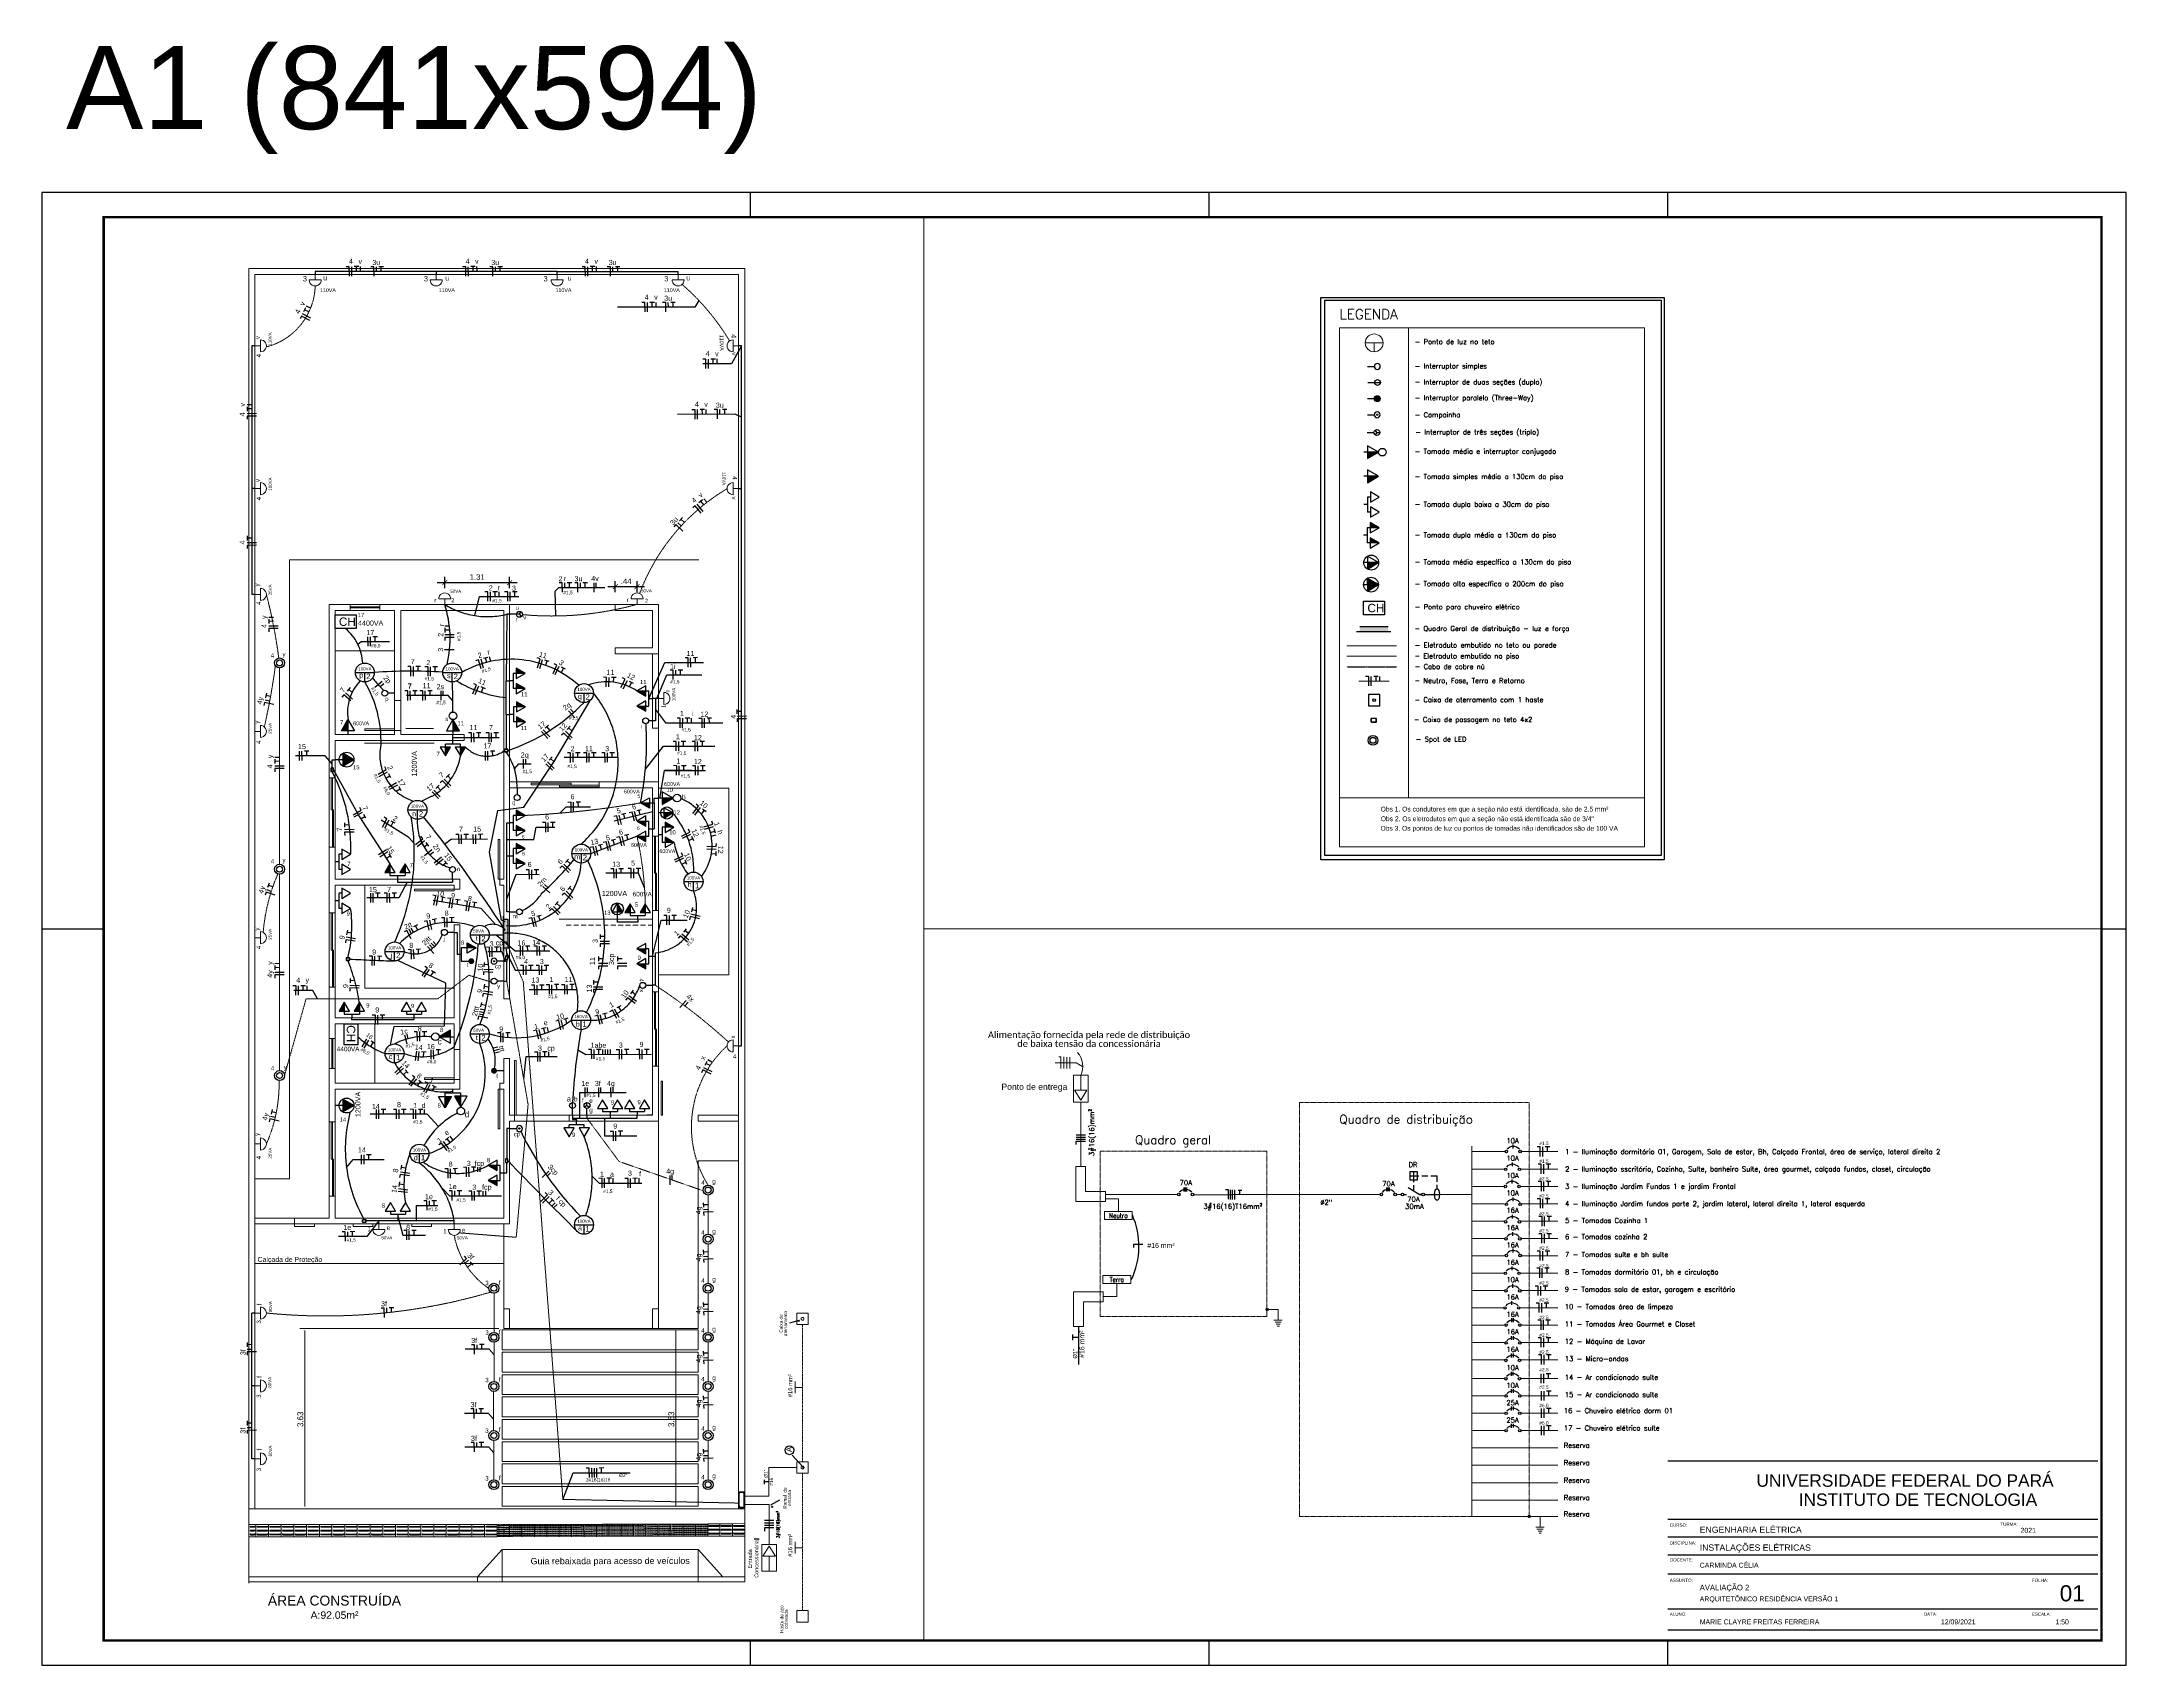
# Paper-space layout 'A1' of a CAD drawing. Header units: millimetres. Extents: x 0 to 841, y 0 to 655.
# The model-space entities are those that its viewports show. They can reach past a viewport. Long polylines and large blocks are cut down to what shows.
import ezdxf
from ezdxf.enums import TextEntityAlignment as Align

# ---------------------------------------------------------------- set-up
doc = ezdxf.new("R2010")
doc.units = ezdxf.units.MM
for name, pattern in [('ACAD_ISO12W100', [21, 12, -3, 0, -3, 0, -3]), ('CONTORNO_QUADRO_T', [0.35, 0.2, -0.15]), ('DASHED2', [9.525, 6.35, -3.175]), ('ELETRODUTO_TETO', [1000, 1000, 0])]:
    doc.linetypes.add(name, pattern=pattern)
for name, color, linetype in [('ARQ-FOLHA', 7, 'Continuous'), ('ARQ5', 5, 'Continuous'), ('C 01 ESPECIFICAÇÕES', 1, 'Continuous'), ('COTAS', 8, 'Continuous'), ('DIAGRAMAS_CONTORNO', 2, 'Continuous'), ('DIAGRAMAS_LINHA', 2, 'Continuous'), ('DIAGRAMAS_TEXTO', 4, 'Continuous'), ('DISJUNTOR_DR_30MA', 7, 'Continuous'), ('DISP_PROTECAO', 7, 'Continuous'), ('EL - ELETRODUTO', 7, 'Continuous'), ('EL - LEG ELETRODUTO', 7, 'Continuous'), ('EL - parede', 30, 'Continuous'), ('EL - PONTOS DE ILUM', 4, 'Continuous'), ('EL - TOMADAS', 7, 'Continuous'), ('ELETRICA', 150, 'Continuous'), ('ELETRODUTO', 1, 'Continuous'), ('FIACAO', 7, 'Continuous'), ('Iluminação', 7, 'Continuous'), ('INDICACAO_BIT_FIACAO', 7, 'Continuous'), ('INDICACAO_CIRCUITO', 7, 'Continuous'), ('INDICACAO_DIAM_TUBULACAO', 7, 'Continuous'), ('LEGENDA_LINHA', 2, 'Continuous'), ('LEGENDA_TEXTO', 4, 'Continuous'), ('LIE-BLOCK', 7, 'Continuous'), ('LIE-CABO DE COBRE NÚ', 2, 'DASHED2'), ('LIE-CAIXAS', 3, 'Continuous'), ('LIE-CIR-ILUMINAÇÃO', 4, 'Continuous'), ("LIE-CIR-TAG'S", 7, 'Continuous'), ('LIE-CIR-TOMADAS', 1, 'Continuous'), ('LIE-LEGENDA GERAL', 2, 'Continuous'), ('LIE-PTO-INT', 3, 'Continuous'), ('LIE-PTO-LUM', 4, 'Continuous'), ("LIE-TAG'S", 7, 'Continuous'), ('LIE-TXT', 2, 'Continuous'), ('Linhas', 7, 'Continuous'), ('LUMINÁRIAS', 7, 'Continuous'), ('Paredes', 5, 'Continuous'), ('PDF_Calçada', 210, 'Continuous'), ('PDF_Cota', 90, 'Continuous'), ('PDF_Desnível', 7, 'Continuous'), ('PDF_Esquadria', 7, 'Continuous'), ('PDF_Parede', 7, 'Continuous'), ('PDF_Sinalização', 1, 'Continuous'), ('PDF_Soleira', 7, 'Continuous'), ('PDF_Terreno', 7, 'Continuous'), ('PDF_Text', 70, 'Continuous'), ('tx-escala', 7, 'Continuous'), ('VIEW', 16, 'Continuous')]:
    doc.layers.add(name, color=color, linetype=linetype)
for name, color, linetype, lineweight in [('EL - Entrada', 4, 'DASHED2', 20), ('EL-Textos fios', 7, 'Continuous', 20), ('EL-Textos pontos', 5, 'Continuous', 20), ('INDICACAO_POTENCIA', 7, 'Continuous', 15), ('LIE-ENTRADA', 4, 'DASHED2', 20)]:
    doc.layers.add(name, color=color, linetype=linetype, lineweight=lineweight)
doc.styles.add('ARIAL', font='arial.ttf')
doc.styles.add('MODEL1p100-escala', font='romans.shx', dxfattribs={"height": 0.25})
doc.styles.add('PADRÃO', font='sanss___.ttf')
doc.styles.add('PDF Arial', font='arial.ttf')
doc.styles.add('PDF Comic Sans MS', font='comic.ttf')
doc.styles.add('ROMANS', font='romans.shx')
doc.styles.get("Standard").update_dxf_attribs({"font": 'arial.ttf'})
doc.dimstyles.new('ESC - 75', dxfattribs={"dimscale": 0.75, "dimtxt": 0.15, "dimasz": 0.13, "dimexe": 0.15, "dimexo": 0.15, "dimgap": 0.07, "dimtad": 1, "dimzin": 4, "dimdsep": 46, "dimtxsty": 'PADRÃO', "dimblk": 'ARCHTICK', "dimcen": 0.12, "dimdle": 0.2, "dimclrd": 256, "dimclre": 256, "dimclrt": 2, "dimadec": 0, "dimazin": 0, "dimtfac": 1, "dimtix": 1, "dimtofl": 0, "dimtmove": 2, "dimatfit": 3, "dimfxl": 0.15, "dimfxlon": 1, "dimtolj": 1, "dimtzin": 0, "dimlwd": -1, "dimarcsym": 0})

# ---------------------------------------------------------------- blocks, each defined once
blk = doc.blocks.new('FOLHA A1')
at = {"layer": 'ARQ-FOLHA'}
for p, q in [((841, 0), (0, 0)), ((0, 0), (0, -594)), ((286, -10), (286, 0)), ((471, -10), (471, 0)), ((656, -10), (656, 0)), ((841, -594), (841, 0)), ((0, -297), (25, -297)), ((831, -297), (841, -297)), ((286, -594), (286, -584)), ((471, -594), (471, -584)), ((656, -594), (656, -584)), ((0, -594), (841, -594))]:
    blk.add_line(p, q, dxfattribs=at)
at = {"layer": 'ARQ-FOLHA', "const_width": 1}
blk.add_lwpolyline([(25, -10), (25, -584), (831, -584), (831, -10), (25, -10)], dxfattribs=at)
blk = doc.blocks.new('*U60', base_point=(423.101, 273.899))
at = {"lineweight": 5}
blk.add_circle((423.101, 273.899), 0.1, dxfattribs=at)
blk = doc.blocks.new('interruptor_simples')
at = {"layer": 'EL - TOMADAS'}
blk.add_line((-1003.569, 1386.742), (-1003.569, 1386.879), dxfattribs=at)
blk.add_circle((-1003.569, 1386.939), 0.06, dxfattribs=at)
blk = doc.blocks.new('TUG média')
at = {"layer": 'EL - TOMADAS'}
h = blk.add_hatch(color=256, dxfattribs=at)
h.dxf.hatch_style = 1
h.paths.add_polyline_path([(-996.846, 1391.046), (-996.976, 1391.271), (-996.976, 1391.046)])
blk.add_line((-996.976, 1391.271), (-996.976, 1390.971), dxfattribs=at)
blk.add_lwpolyline([(-996.976, 1391.271), (-997.106, 1391.046), (-996.846, 1391.046)], close=True, dxfattribs=at)
blk = doc.blocks.new('TUG baixa')
at = {"layer": 'EL - TOMADAS'}
blk.add_line((-996.617, 1391.051), (-996.617, 1390.976), dxfattribs=at)
blk.add_lwpolyline([(-996.617, 1391.276), (-996.747, 1391.051), (-996.487, 1391.051)], close=True, dxfattribs=at)
blk = doc.blocks.new('Ponto com 2 tomadas baixa')
at = {"layer": 'EL - TOMADAS'}
for p, q in [((-997.063, 1390.922), (-996.759, 1390.922)), ((-996.911, 1390.922), (-996.911, 1390.847))]:
    blk.add_line(p, q, dxfattribs=at)
at = {"layer": 'EL - TOMADAS', "xscale": 0.8, "yscale": 0.8, "zscale": 0.8}
for p in [(-199.77, 278.141), (-199.466, 278.141)]:
    blk.add_blockref('TUG baixa', p, dxfattribs=at)
blk = doc.blocks.new('tomada_media_dupla')
at = {"layer": 'EL - TOMADAS'}
h = blk.add_hatch(color=256, dxfattribs=at)
h.dxf.hatch_style = 1
h.paths.add_polyline_path([(-991.376, 1386.148), (-991.196, 1386.044), (-991.196, 1386.148)])
h.paths.add_polyline_path([(-991.196, 1385.844), (-991.376, 1385.844), (-991.196, 1385.74)])
for p, q in [((-991.376, 1386.148), (-991.196, 1386.148)), ((-991.136, 1385.844), (-991.136, 1386.148)), ((-991.136, 1385.996), (-991.061, 1385.996)), ((-991.376, 1385.844), (-991.196, 1385.844))]:
    blk.add_line(p, q, dxfattribs=at)
at = {"layer": 'EL - TOMADAS', "xscale": 0.8, "yscale": 0.8, "zscale": 0.8, "rotation": 90}
for p in [(121.645, 2183.442), (121.645, 2183.138)]:
    blk.add_blockref('TUG baixa', p, dxfattribs=at)
blk = doc.blocks.new('TUE média')
at = {"layer": 'EL - TOMADAS'}
h = blk.add_hatch(color=256, dxfattribs=at)
h.dxf.hatch_style = 1
h.paths.add_polyline_path([(-997.939, 1391.03), (-997.939, 1390.9), (-997.714, 1391.03)])
blk.add_line((-997.714, 1391.03), (-998.014, 1391.03), dxfattribs=at)
blk.add_lwpolyline([(-997.714, 1391.03), (-997.939, 1391.16), (-997.939, 1390.9)], close=True, dxfattribs=at)
blk.add_circle((-997.864, 1391.03), 0.15, dxfattribs=at)
blk = doc.blocks.new('TUE alta')
at = {"layer": 'EL - TOMADAS'}
h = blk.add_hatch(color=256, dxfattribs=at)
h.dxf.hatch_style = 1
h.paths.add_polyline_path([(-1002.557, 1390.557), (-1002.687, 1390.332), (-1002.427, 1390.332)])
blk.add_line((-1002.557, 1390.332), (-1002.557, 1390.257), dxfattribs=at)
blk.add_lwpolyline([(-1002.557, 1390.557), (-1002.687, 1390.332), (-1002.427, 1390.332)], close=True, dxfattribs=at)
blk.add_circle((-1002.557, 1390.407), 0.15, dxfattribs=at)
blk = doc.blocks.new('monofásico')
at = {"color": 4}
for p, q in [((-0.05, 0.095), (-0.113, 0.095)), ((-0.05, -0.095), (-0.05, 0.095))]:
    blk.add_line(p, q, dxfattribs=at)
at = {"color": 1}
blk.add_line((0, -0.095), (0, 0.095), dxfattribs=at)
at = {"color": 3, "linetype": 'Continuous'}
for p, q in [((0.141, 0.095), (0.05, 0.095)), ((0.096, 0), (0.096, 0.095))]:
    blk.add_line(p, q, dxfattribs=at)
blk = doc.blocks.new('iluminação R')
at = {"linetype": 'Continuous'}
blk.add_line((0.176, 0), (0.176, 0.095), dxfattribs=at)
at = {"layer": 'LIE-PTO-LUM'}
blk.add_blockref('monofásico', (0, 0), dxfattribs=at)
blk = doc.blocks.new('*U52')
blk.add_blockref('iluminação R', (0, 0))
blk = doc.blocks.new('*U55')
at = {"layer": 'LIE-CAIXAS', "color": 3}
for p, q in [((2972.269, 1435.834), (2972.269, 1435.801)), ((2972.332, 1435.84), (2972.274, 1435.84)), ((2972.274, 1435.796), (2972.332, 1435.796)), ((2972.337, 1435.801), (2972.337, 1435.834))]:
    blk.add_line(p, q, dxfattribs=at)
blk.add_lwpolyline([(2972.341, 1435.801), (2972.341, 1435.834, 0.414214), (2972.332, 1435.843), (2972.274, 1435.843, 0.414214), (2972.266, 1435.834), (2972.266, 1435.801, 0.414214), (2972.274, 1435.793), (2972.332, 1435.793, 0.414214)], format="xyb", close=True, dxfattribs=at)
for centre in [(2972.274, 1435.834), (2972.274, 1435.801), (2972.303, 1435.818), (2972.332, 1435.834), (2972.332, 1435.801)]:
    blk.add_circle(centre, 0.0005, dxfattribs=at)
for centre, start, end in [((2972.274, 1435.834), 90, 180), ((2972.274, 1435.802), 180, 270), ((2972.332, 1435.834), 360, 90), ((2972.332, 1435.802), 270, 0)]:
    blk.add_arc(centre, 0.0058, start, end, dxfattribs=at)
blk = doc.blocks.new('TERRAQD')
at = {"color": 3, "linetype": 'ByBlock', "lineweight": 5}
for p, q in [((0, 0), (-0.444, 0)), ((-0.444, 0), (-0.444, -0.435)), ((-0.609, -0.435), (-0.274, -0.435)), ((-0.57, -0.513), (-0.319, -0.513)), ((-0.531, -0.591), (-0.363, -0.591)), ((-0.492, -0.67), (-0.408, -0.67))]:
    blk.add_line(p, q, dxfattribs=at)
blk.add_circle((0, 0), 0.0554, dxfattribs=at)
blk = doc.blocks.new('*U65', base_point=(422.641, 259.843))
blk.add_lwpolyline([(422.972, 260.14), (422.972, 260.297), (422.815, 260.297), (422.815, 260.14)], close=True)
blk.add_ellipse((423.364, 259.843), major_axis=(0, 0.119), ratio=0.410959)
at = {"layer": 'ARQ5'}
blk.add_line((423.006, 259.843), (423.059, 259.843), dxfattribs=at)
at = {"layer": 'COTAS', "linetype": 'Continuous'}
for p, q in [((422.893, 260.092), (422.893, 260.297)), ((422.815, 260.218), (422.998, 260.218)), ((422.893, 259.909), (422.893, 260.031)), ((423.059, 260.218), (423.181, 260.218)), ((423.242, 260.218), (423.364, 260.218)), ((423.364, 260.096), (423.364, 260.218)), ((423.364, 259.962), (423.364, 260.035))]:
    blk.add_line(p, q, dxfattribs=at)
at = {"layer": 'ELETRICA'}
for p, q in [((422.693, 259.843), (422.745, 259.843)), ((423.111, 259.843), (423.413, 259.843))]:
    blk.add_line(p, q, dxfattribs=at)
blk.add_lwpolyline([(423.059, 259.843), (423.006, 259.843), (422.78, 259.975)], dxfattribs=at)
for centre in [(422.667, 259.843), (423.085, 259.843)]:
    blk.add_circle(centre, 0.0261, dxfattribs=at)
at = {"style": 'MODEL1p100-escala'}
blk.add_text('DR', height=0.1, dxfattribs=at).set_placement((422.79, 260.395))
at = {"layer": 'tx-escala', "style": 'MODEL1p100-escala'}
blk.add_text('30mA', height=0.1, dxfattribs=at).set_placement((422.909, 259.602), align=Align.MIDDLE)
blk = doc.blocks.new('*U66', base_point=(422.641, 259.843))
for centre in [(422.667, 259.843), (422.944, 259.843)]:
    blk.add_circle(centre, 0.026)
blk.add_arc((422.805, 259.782), 0.162, 39.9589, 140.0411)
blk = doc.blocks.new('*U64', base_point=(608.67, 153.293))
for p, q in [((608.67, 153.483), (608.544, 153.483)), ((608.67, 153.103), (608.67, 153.483))]:
    blk.add_line(p, q)
blk = doc.blocks.new('*U63', base_point=(576.818, 148.746))
blk.add_line((576.818, 148.556), (576.818, 148.936))
blk = doc.blocks.new('*U62', base_point=(635.972, 148.746))
at = {"linetype": 'Continuous'}
for p, q in [((636.064, 148.936), (635.881, 148.936)), ((635.972, 148.746), (635.972, 148.936))]:
    blk.add_line(p, q, dxfattribs=at)
blk = doc.blocks.new('*U68', base_point=(422.641, 259.843))
for centre in [(422.667, 259.843), (422.944, 259.843)]:
    blk.add_circle(centre, 0.026)
blk.add_arc((422.805, 259.782), 0.162, 39.9589, 140.0411)
blk = doc.blocks.new('*U67', base_point=(576.82, 148.75))
blk.add_line((576.82, 148.56), (576.82, 148.94))
blk = doc.blocks.new('*U69', base_point=(635.97, 148.75))
at = {"linetype": 'Continuous'}
for p, q in [((636.06, 148.94), (635.88, 148.94)), ((635.97, 148.75), (635.97, 148.94))]:
    blk.add_line(p, q, dxfattribs=at)
blk = doc.blocks.new('*U71', base_point=(451.551, 262.304))
for centre in [(451.577, 262.304), (451.854, 262.304)]:
    blk.add_circle(centre, 0.026)
blk.add_arc((451.716, 262.243), 0.162, 39.9589, 140.0411)
blk = doc.blocks.new('*U70', base_point=(576.82, 148.75))
blk.add_line((576.82, 148.56), (576.82, 148.94))
blk = doc.blocks.new('*U72', base_point=(451.716, 262.405))
at = {"xscale": 0.2, "yscale": 0.2, "zscale": 0.2}
blk.add_blockref('*U70', (451.716, 262.405), dxfattribs=at)
blk = doc.blocks.new('*U49')
at = {"layer": 'LIE-PTO-INT'}
blk.add_blockref('monofásico', (0, 0), dxfattribs=at)
blk = doc.blocks.new('bifásico')
at = {"color": 1}
for p, q in [((-0.05, -0.095), (-0.05, 0.095)), ((0, -0.095), (0, 0.095))]:
    blk.add_line(p, q, dxfattribs=at)
at = {"color": 3, "linetype": 'Continuous'}
for p, q in [((0.141, 0.095), (0.05, 0.095)), ((0.096, 0), (0.096, 0.095))]:
    blk.add_line(p, q, dxfattribs=at)
blk = doc.blocks.new('*U51')
at = {"layer": 'LIE-PTO-INT'}
blk.add_blockref('bifásico', (0, 0), dxfattribs=at)
blk = doc.blocks.new('*U12')
at = {"color": 4, "lineweight": 5}
for p, q in [((0, 0.152), (0, -0.152)), ((0, 0), (-0.138, 0))]:
    blk.add_line(p, q, dxfattribs=at)
blk.add_arc((0, 0), 0.152, 269.844, 90.156, dxfattribs=at)
blk.add_attdef('C', (3010.801, 1448.861), '', height=0.15)
blk = doc.blocks.new('_ArchTick')
at = {"color": 0, "linetype": 'ByBlock', "const_width": 0.15}
blk.add_lwpolyline([(-0.5, -0.5), (0.5, 0.5)], dxfattribs=at)
blk = doc.blocks.new('*D73')
at = {"layer": 'Defpoints', "color": 0, "transparency": 16777216}
for p in [(193.377, 45.636), (192.067, 45.195), (193.377, 45.195)]:
    blk.add_point(p, dxfattribs=at)
at = {"layer": 'PDF_Cota', "transparency": 16777216}
blk.add_line((191.917, 45.636), (193.527, 45.636), dxfattribs=at)
at = {"layer": 'PDF_Cota', "lineweight": -2, "transparency": 16777216}
for p, q in [((192.067, 45.523), (192.067, 45.748)), ((193.377, 45.523), (193.377, 45.748))]:
    blk.add_line(p, q, dxfattribs=at)
at = {"layer": 'PDF_Cota', "transparency": 16777216, "xscale": 0.0975, "yscale": 0.0975, "zscale": 0.0975, "rotation": 180}
blk.add_blockref('_ArchTick', (192.067, 45.636), dxfattribs=at)
at = {"layer": 'PDF_Cota', "transparency": 16777216, "xscale": 0.0975, "yscale": 0.0975, "zscale": 0.0975}
blk.add_blockref('_ArchTick', (193.377, 45.636), dxfattribs=at)
at = {"layer": 'PDF_Cota', "color": 2, "transparency": 16777216, "insert": (192.722, 45.746), "char_height": 0.1125, "attachment_point": 5, "style": 'PADRÃO'}
blk.add_mtext('\\A1;1.31', dxfattribs=at)
blk = doc.blocks.new('*D74')
at = {"layer": 'Defpoints', "color": 0, "transparency": 16777216}
for p in [(195.947, 45.553), (195.507, 45.195), (195.947, 45.195)]:
    blk.add_point(p, dxfattribs=at)
at = {"layer": 'PDF_Cota', "transparency": 16777216}
blk.add_line((195.357, 45.553), (196.097, 45.553), dxfattribs=at)
at = {"layer": 'PDF_Cota', "lineweight": -2, "transparency": 16777216}
for p, q in [((195.507, 45.44), (195.507, 45.665)), ((195.947, 45.44), (195.947, 45.665))]:
    blk.add_line(p, q, dxfattribs=at)
at = {"layer": 'PDF_Cota', "transparency": 16777216, "xscale": 0.0975, "yscale": 0.0975, "zscale": 0.0975, "rotation": 180}
blk.add_blockref('_ArchTick', (195.507, 45.553), dxfattribs=at)
at = {"layer": 'PDF_Cota', "transparency": 16777216, "xscale": 0.0975, "yscale": 0.0975, "zscale": 0.0975}
blk.add_blockref('_ArchTick', (195.947, 45.553), dxfattribs=at)
at = {"layer": 'PDF_Cota', "color": 2, "transparency": 16777216, "insert": (195.727, 45.661), "char_height": 0.1125, "attachment_point": 5, "style": 'PADRÃO'}
blk.add_mtext('\\A1;.44', dxfattribs=at)
blk = doc.blocks.new('*U11')
at = {"layer": 'LIE-CIR-TOMADAS', "color": 4}
for p, q in [((-0.191, 0), (0.191, 0)), ((0, -0.191), (0, 0))]:
    blk.add_line(p, q, dxfattribs=at)
blk.add_circle((0, 0), 0.191, dxfattribs=at)
blk = doc.blocks.new('ILUMINAÇÃO 4R')
at = {"linetype": 'Continuous'}
for p, q in [((0.176, 0), (0.176, 0.095)), ((0.227, 0), (0.227, 0.095)), ((0.277, 0), (0.277, 0.095)), ((0.328, 0), (0.328, 0.095))]:
    blk.add_line(p, q, dxfattribs=at)
at = {"layer": 'LIE-PTO-LUM'}
blk.add_blockref('monofásico', (0, 0), dxfattribs=at)
blk = doc.blocks.new('*U77')
blk.add_blockref('ILUMINAÇÃO 4R', (0, 0))
blk = doc.blocks.new('FASE R')
at = {"linetype": 'Continuous'}
blk.add_line((0.051, 0), (0.051, 0.095), dxfattribs=at)
at = {"layer": "LIE-TAG'S", "color": 1}
blk.add_line((0, 0.095), (0, -0.095), dxfattribs=at)
blk = doc.blocks.new('*U48')
blk.add_blockref('FASE R', (0, 0))
blk = doc.blocks.new('*U50')
at = {"color": 4}
for p, q in [((-0.051, 0.095), (-0.114, 0.095)), ((-0.051, -0.095), (-0.051, 0.095))]:
    blk.add_line(p, q, dxfattribs=at)
at = {"linetype": 'Continuous'}
blk.add_line((0, 0), (0, 0.095), dxfattribs=at)
at = {"color": 3, "linetype": 'Continuous'}
for p, q in [((0.141, 0.095), (0.05, 0.095)), ((0.096, 0), (0.096, 0.095))]:
    blk.add_line(p, q, dxfattribs=at)
at = {"layer": "LIE-TAG'S"}
blk.add_line((0, 0), (0, 0.095), dxfattribs=at)
blk = doc.blocks.new('FASE 3R')
at = {"linetype": 'Continuous'}
for p, q in [((0.051, 0.001), (0.051, 0.096)), ((0.102, 0.001), (0.102, 0.096)), ((0.153, 0.001), (0.153, 0.096))]:
    blk.add_line(p, q, dxfattribs=at)
at = {"layer": "LIE-TAG'S", "color": 1}
blk.add_line((0, 0.096), (0, -0.094), dxfattribs=at)
blk = doc.blocks.new('*U75')
blk.add_blockref('FASE 3R', (0, 0))
blk = doc.blocks.new('*U53')
at = {"color": 4}
for p, q in [((-0.102, 0.095), (-0.166, 0.095)), ((-0.102, -0.095), (-0.102, 0.095))]:
    blk.add_line(p, q, dxfattribs=at)
at = {"linetype": 'Continuous'}
for p, q in [((-0.051, 0), (-0.051, 0.095)), ((0, 0), (0, 0.095))]:
    blk.add_line(p, q, dxfattribs=at)
at = {"color": 3, "linetype": 'Continuous'}
for p, q in [((0.141, 0.095), (0.05, 0.095)), ((0.096, 0), (0.096, 0.095))]:
    blk.add_line(p, q, dxfattribs=at)
blk = doc.blocks.new('*U78')
at = {"color": 4}
for p, q in [((-0.145, 0.095), (-0.209, 0.095)), ((-0.145, -0.095), (-0.145, 0.095))]:
    blk.add_line(p, q, dxfattribs=at)
at = {"linetype": 'Continuous'}
for p, q in [((-0.102, 0), (-0.102, 0.095)), ((-0.051, 0), (-0.051, 0.095)), ((0, 0), (0, 0.095))]:
    blk.add_line(p, q, dxfattribs=at)
at = {"color": 3, "linetype": 'Continuous'}
for p, q in [((0.141, 0.095), (0.05, 0.095)), ((0.096, 0), (0.096, 0.095))]:
    blk.add_line(p, q, dxfattribs=at)
blk = doc.blocks.new('iluminção 2R')
at = {"linetype": 'Continuous'}
for p, q in [((0.176, 0), (0.176, 0.095)), ((0.227, 0), (0.227, 0.095))]:
    blk.add_line(p, q, dxfattribs=at)
at = {"layer": 'LIE-PTO-LUM'}
blk.add_blockref('monofásico', (0, 0), dxfattribs=at)
blk = doc.blocks.new('*U56')
at = {"linetype": 'Continuous'}
for p, q in [((0.176, 0), (0.176, 0.095)), ((0.227, 0), (0.227, 0.095))]:
    blk.add_line(p, q, dxfattribs=at)
blk.add_blockref('iluminção 2R', (0, 0))
at = {"layer": 'LIE-PTO-LUM'}
blk.add_blockref('monofásico', (0, 0), dxfattribs=at)
blk = doc.blocks.new('*U57')
for p, q in [((0, 0.095), (0, 0)), ((0.051, 0.095), (0.051, 0)), ((0.102, 0.095), (0.102, 0))]:
    blk.add_line(p, q)
blk = doc.blocks.new('*U44')
at = {"color": 4}
for p, q in [((-0.15, 0.095), (-0.213, 0.095)), ((-0.15, -0.095), (-0.15, 0.095))]:
    blk.add_line(p, q, dxfattribs=at)
at = {"color": 1}
for p, q in [((-0.1, -0.095), (-0.1, 0.095)), ((-0.05, -0.095), (-0.05, 0.095)), ((0, -0.095), (0, 0.095))]:
    blk.add_line(p, q, dxfattribs=at)
blk = doc.blocks.new('TBU_SOBE')
at = {"linetype": 'ELETRODUTO_TETO', "lineweight": 5}
blk.add_line((1.02, 0), (0.04, 0), dxfattribs=at)
blk.add_lwpolyline([(1.02, 0, 0, 0.0789, 0), (0.77, 0, 0.0789, 0.0789, 0)], format="xyseb", dxfattribs=at)
blk.add_circle((0, 0), 0.0354, dxfattribs=at)
blk = doc.blocks.new('*U46')
at = {"color": 3, "linetype": 'Continuous'}
for p, q in [((0.046, 0.095), (-0.046, 0.095)), ((0, 0), (0, 0.095))]:
    blk.add_line(p, q, dxfattribs=at)
blk = doc.blocks.new('*U58')
at = {"color": 4}
for p, q in [((-0.152, 0.095), (-0.216, 0.095)), ((-0.152, -0.095), (-0.152, 0.095))]:
    blk.add_line(p, q, dxfattribs=at)
at = {"color": 1}
for p, q in [((-0.1, -0.095), (-0.1, 0.095)), ((-0.05, -0.095), (-0.05, 0.095)), ((0, -0.095), (0, 0.095))]:
    blk.add_line(p, q, dxfattribs=at)
at = {"color": 3, "linetype": 'Continuous'}
for p, q in [((0.141, 0.095), (0.05, 0.095)), ((0.096, 0), (0.096, 0.095))]:
    blk.add_line(p, q, dxfattribs=at)
blk = doc.blocks.new('*U76')
at = {"color": 1}
blk.add_line((0, -0.095), (0, 0.095), dxfattribs=at)

msp = doc.modelspace()

# ---------------------------------------------------------------- hatches: boundary and pattern name
at = {"layer": 'C 01 ESPECIFICAÇÕES', "true_color": 0x999b37}
h = msp.add_hatch(color=55, dxfattribs=at)
h.dxf.hatch_style = 1
h.paths.add_polyline_path([(214.078, 45.113), (214.078, 45.013), (214.651, 45.013), (214.651, 45.113)])
at = {"layer": 'C 01 ESPECIFICAÇÕES'}
h = msp.add_hatch(color=0, dxfattribs=at)
h.dxf.hatch_style = 1
h.paths.add_polyline_path([(193.348, 38.844), (193.248, 38.844), (193.248, 38.272), (193.348, 38.272)])
at = {"layer": 'EL - TOMADAS'}
h = msp.add_hatch(color=256, dxfattribs=at)
h.dxf.hatch_style = 1
h.paths.add_polyline_path([(196.452, 41.159), (196.677, 41.289), (196.452, 41.289)])
h = msp.add_hatch(color=256, dxfattribs=at)
h.dxf.hatch_style = 1
h.paths.add_polyline_path([(196.692, 40.396), (196.512, 40.5), (196.512, 40.396)])
h.paths.add_polyline_path([(196.512, 40.7), (196.692, 40.7), (196.512, 40.804)])
h = msp.add_hatch(color=256, dxfattribs=at)
h.dxf.hatch_style = 1
h.paths.add_polyline_path([(192.518, 38.267), (192.7, 38.267), (192.518, 38.372)])
h = msp.add_hatch(color=0, dxfattribs=at)
h.dxf.hatch_style = 1
h.paths.add_polyline_path([(192.603, 38.061, 1), (192.603, 37.941, 1)])
h = msp.add_hatch(color=0, dxfattribs=at)
h.dxf.hatch_style = 1
h.paths.add_polyline_path([(193.062, 35.731, 1), (193.062, 35.851, 1)])
h = msp.add_hatch(color=256, dxfattribs=at)
h.dxf.hatch_style = 1
h.paths.add_polyline_path([(192.262, 35.279), (192.392, 35.054), (192.392, 35.279)])
at = {"layer": 'Iluminação'}
h = msp.add_hatch(color=256, dxfattribs=at)
h.dxf.hatch_style = 1
h.paths.add_polyline_path([(214.371, 49.711, 1), (214.491, 49.711, 1)])

# ---------------------------------------------------------------- linework, layer by layer
at = {"lineweight": 5}
for p, q in [((214.189, 50.835), (214.549, 50.835)), ((214.369, 50.835), (214.369, 50.655))]:
    msp.add_line(p, q, dxfattribs=at)
at = {"color": 0}
for p, q in [((189.937, 42.064), (189.855, 42.063)), ((189.937, 35.091), (189.855, 35.09))]:
    msp.add_line(p, q, dxfattribs=at)
msp.add_line((196.26, 34.893), (196.146, 34.893))
for points in [[(213.292, 51.753), (220.221, 51.753), (220.221, 40.413), (213.292, 40.413)], [(213.372, 51.699), (220.157, 51.699), (220.157, 40.501), (213.372, 40.501)]]:
    msp.add_lwpolyline(points, close=True)
at = {"layer": 'C 01 ESPECIFICAÇÕES', "color": 2}
for p, q in [((214.016, 45.013), (214.708, 45.013)), ((214.651, 45.113), (214.078, 45.113))]:
    msp.add_line(p, q, dxfattribs=at)
at = {"layer": 'C 01 ESPECIFICAÇÕES', "color": 0}
for p, q in [((193.248, 38.907), (193.248, 38.214)), ((193.348, 38.844), (193.248, 38.844)), ((193.348, 38.272), (193.348, 38.844)), ((193.248, 38.272), (193.348, 38.272))]:
    msp.add_line(p, q, dxfattribs=at)
at = {"layer": 'DIAGRAMAS_CONTORNO', "color": 0, "linetype": 'CONTORNO_QUADRO_T', "lineweight": 5}
for points in [[(218.704, 32.622), (218.704, 24.276), (223.335, 24.276), (223.335, 32.622)], [(214.682, 31.641), (214.682, 28.308), (218.046, 28.308), (218.046, 31.641)]]:
    msp.add_lwpolyline(points, close=True, dxfattribs=at)
at = {"layer": 'DIAGRAMAS_LINHA', "color": 0, "lineweight": 5}
for points in [[(214.291, 31.33), (214.291, 32.633)], [(222.184, 31.74), (222.184, 24.276)], [(222.184, 31.632), (222.834, 31.632)], [(223.163, 31.632), (223.913, 31.632)], [(222.184, 31.282), (222.834, 31.282)], [(223.163, 31.282), (223.913, 31.282)], [(214.792, 30.769), (216.242, 30.769)], [(220.658, 30.768), (220.756, 30.768)], [(221.528, 30.768), (222.182, 30.768)], [(222.184, 30.932), (222.834, 30.932)], [(223.163, 30.932), (223.913, 30.932)], [(215.051, 30.423), (215.051, 30.683), (214.801, 30.683)], [(222.184, 30.582), (222.834, 30.582)], [(223.163, 30.582), (223.913, 30.582)], [(222.184, 30.232), (222.834, 30.232)], [(222.184, 29.882), (222.834, 29.882)], [(223.163, 30.232), (223.913, 30.232)], [(223.163, 29.882), (223.913, 29.882)], [(222.184, 29.532), (222.834, 29.532)], [(223.163, 29.532), (223.913, 29.532)], [(222.184, 29.182), (222.834, 29.182)], [(223.163, 29.182), (223.913, 29.182)], [(215.019, 28.973), (215.019, 28.713), (214.747, 28.713)], [(222.184, 28.832), (222.834, 28.832)], [(223.163, 28.832), (223.913, 28.832)], [(222.184, 28.482), (222.834, 28.482)], [(223.163, 28.482), (223.913, 28.482)], [(222.184, 28.132), (222.834, 28.132)], [(222.184, 27.782), (222.834, 27.782)], [(223.163, 28.132), (223.913, 28.132)], [(223.163, 27.782), (223.913, 27.782)], [(222.184, 27.432), (222.834, 27.432)], [(223.163, 27.432), (223.913, 27.432)], [(222.184, 27.059), (222.834, 27.059)], [(223.163, 27.059), (223.913, 27.059)], [(222.184, 26.709), (222.834, 26.709)], [(223.163, 26.709), (223.913, 26.709)], [(222.184, 26.359), (222.834, 26.359)], [(223.163, 26.359), (223.913, 26.359)], [(222.184, 26.009), (222.834, 26.009)], [(222.184, 25.659), (223.913, 25.659)], [(223.163, 26.009), (223.913, 26.009)], [(222.184, 25.309), (223.913, 25.309)], [(222.184, 24.957), (223.913, 24.957)], [(222.184, 24.607), (223.913, 24.607)], [(222.184, 24.276), (223.913, 24.276)]]:
    msp.add_lwpolyline(points, dxfattribs=at)
for points in [[(214.791, 30.63), (214.791, 30.83), (214.391, 30.83), (214.391, 31.33), (214.191, 31.33), (214.191, 30.63)], [(214.771, 30.263), (215.331, 30.263), (215.331, 30.423), (214.771, 30.423)], [(214.739, 28.973), (215.299, 28.973), (215.299, 29.133), (214.739, 29.133)], [(214.747, 28.805), (214.747, 28.605), (214.347, 28.605), (214.347, 28.105), (214.147, 28.105), (214.147, 28.805)]]:
    msp.add_lwpolyline(points, close=True, dxfattribs=at)
at = {"layer": 'EL - ELETRODUTO', "linetype": 'ELETRODUTO_TETO'}
for p, q in [((194.335, 51.91), (189.455, 51.91)), ((189.455, 51.91), (189.455, 51.849)), ((194.335, 51.849), (194.335, 51.91)), ((194.335, 51.91), (196.775, 51.91)), ((196.775, 51.849), (196.775, 51.91)), ((188.237, 50.409), (188.178, 50.409)), ((188.178, 50.409), (188.178, 45.395)), ((198.057, 50.409), (197.995, 50.409)), ((198.057, 47.529), (198.057, 50.409)), ((188.237, 47.529), (188.178, 47.529)), ((197.995, 47.529), (198.057, 47.529)), ((198.057, 36.293), (198.057, 47.529)), ((188.237, 45.395), (188.178, 45.395)), ((193.318, 44.995), (193.308, 43.651)), ((193.377, 44.995), (193.318, 44.995)), ((193.318, 44.995), (193.347, 44.995)), ((193.308, 42.978), (193.309, 42.275)), ((189.797, 41.897), (189.797, 42.063)), ((189.797, 42.063), (189.855, 42.063)), ((193.473, 41.877), (193.559, 41.98)), ((193.559, 41.98), (193.808, 41.98)), ((197.053, 41.848), (196.501, 41.848)), ((191.597, 41.226), (191.816, 41.332)), ((196.289, 41.192), (196.289, 41.289)), ((196.289, 41.289), (196.318, 41.289)), ((194.392, 40.986), (194.517, 41.111)), ((194.517, 41.111), (195.009, 41.111)), ((196.26, 41.01), (195.486, 40.824)), ((196.289, 41.192), (196.289, 40.672)), ((192.203, 40.462), (192.06, 40.357)), ((192.203, 40.462), (192.933, 40.469)), ((193.318, 40.119), (193.318, 40.788)), ((193.318, 40.788), (193.377, 40.788)), ((193.318, 40.454), (193.863, 40.454)), ((196.26, 40.672), (196.289, 40.672)), ((193.377, 40.119), (193.318, 40.119)), ((193.318, 38.995), (193.318, 40.119)), ((191.115, 39.652), (191.115, 39.593)), ((191.115, 39.593), (192.225, 39.593)), ((191.307, 39.593), (191.14, 39.278)), ((192.225, 39.652), (192.225, 39.593)), ((193.318, 39.251), (193.509, 39.757)), ((193.509, 39.757), (193.975, 39.749)), ((195.975, 39.774), (195.318, 39.774)), ((196.097, 39.477), (195.975, 39.774)), ((191.14, 39.278), (190.499, 39.278)), ((192.802, 39.066), (191.834, 39.226)), ((193.094, 38.74), (192.801, 39.066)), ((193.377, 38.995), (193.318, 38.995)), ((192.967, 38.534), (193.248, 38.534)), ((189.405, 37.41), (189.021, 37.41)), ((189.501, 37.241), (189.405, 37.41)), ((190.193, 36.818), (190.193, 36.86)), ((191.447, 36.818), (190.193, 36.818)), ((191.447, 36.86), (191.447, 36.818)), ((197.995, 36.293), (198.057, 36.293)), ((192.073, 35.344), (192.392, 35.344)), ((192.232, 35.344), (192.232, 35.419)), ((193.377, 34.625), (193.318, 34.625)), ((193.318, 34.625), (193.318, 34.014)), ((194.647, 34.834), (194.647, 34.808)), ((194.647, 34.808), (194.728, 34.808)), ((194.728, 34.808), (194.728, 34.775)), ((193.259, 33.733), (193.318, 33.733)), ((193.318, 33.733), (193.318, 33.939)), ((191.123, 32.859), (191.219, 32.474)), ((191.123, 32.822), (191.123, 32.763)), ((190.739, 32.763), (190.481, 32.763)), ((190.739, 32.734), (190.71, 32.734)), ((190.739, 32.704), (190.739, 32.763)), ((192.259, 32.763), (190.739, 32.763)), ((192.259, 32.704), (192.259, 32.763)), ((188.237, 30.906), (188.178, 30.906)), ((188.178, 27.966), (188.178, 30.906)), ((192.962, 30.175), (192.478, 30.175)), ((193.065, 30.061), (192.962, 30.175)), ((188.237, 29.436), (188.178, 29.436)), ((192.95, 28.879), (192.466, 28.879)), ((193.053, 28.765), (192.95, 28.879)), ((192.958, 28.202), (192.474, 28.202)), ((193.06, 28.088), (192.958, 28.202)), ((188.237, 27.966), (188.178, 27.966)), ((194.451, 27.148), (194.659, 27.686)), ((194.659, 27.686), (195.806, 27.686))]:
    msp.add_line(p, q, dxfattribs=at)
at = {"layer": 'EL - ELETRODUTO', "color": 0, "linetype": 'DASHED2', "lineweight": 5, "ltscale": 0.05}
for p, q in [((188.735, 43.915), (188.735, 39.955)), ((188.735, 39.755), (188.735, 35.795)), ((197.38, 33.286), (197.38, 32.496)), ((197.38, 32.296), (197.38, 31.506)), ((193.062, 31.306), (193.062, 30.516)), ((197.38, 31.306), (197.38, 30.516)), ((193.065, 30.317), (193.065, 29.503)), ((197.38, 30.316), (197.38, 29.526)), ((193.053, 29.344), (193.053, 28.536)), ((197.38, 29.326), (197.38, 28.536)), ((193.06, 28.336), (193.06, 27.546)), ((197.38, 28.336), (197.38, 27.546))]:
    msp.add_line(p, q, dxfattribs=at)
at = {"layer": 'EL - ELETRODUTO'}
for p, q in [((196.26, 38.101), (196.318, 38.101)), ((196.318, 37.514), (196.318, 38.101)), ((196.318, 37.514), (196.26, 37.514))]:
    msp.add_line(p, q, dxfattribs=at)
at = {"layer": 'EL - ELETRODUTO', "linetype": 'ELETRODUTO_TETO'}
for points in [[(193.287, 38.794), (193.211, 38.831), (192.968, 40.196), (193.136, 41.038), (193.662, 41.109), (194.272, 42.024), (194.999, 43.26)], [(189.822, 41.86), (190.349, 40.911), (190.963, 39.967)], [(195.014, 40.171), (195.945, 40.52), (195.945, 40.52)], [(193.298, 38.272), (193.31, 38.228), (193.318, 38.108)], [(190.974, 36.312), (191.05, 36.686), (192.066, 36.694), (192.089, 37.56), (191.12, 38.017)], [(193.318, 38.033), (193.318, 37.999)]]:
    msp.add_lwpolyline(points, dxfattribs=at)
at = {"layer": 'EL - ELETRODUTO', "color": 0, "linetype": 'DASHED2', "lineweight": 5, "ltscale": 0.05}
for points in [[(193.301, 38.407), (193.652, 37.586), (194.451, 27.148), (197.991, 27.074)], [(193.005, 37.58), (192.553, 37.717), (191.926, 37.241), (189.27, 37.241), (188.835, 35.695)], [(193.318, 37.6), (193.749, 35.111), (193.51, 32.433), (192.358, 32.523)], [(194.937, 34.834), (195.584, 33.962), (197.281, 33.371)]]:
    msp.add_lwpolyline(points, dxfattribs=at)
for centre, radius, start, end in [((188.14, 51.661), 1.316, 284.4132, 358.0451), ((193.766, 48.074), 4.723, 31.0154, 49.1422), ((199.892, 43.957), 4.158, 120.7959, 159.4523), ((178.439, 42.773), 10.368, 7.4303, 14.649), ((194.232, 51.33), 6.369, 264.6132, 285.581), ((175.905, 45.635), 12.856, 346.9265, 352.5151), ((192.757, 60.404), 19.487, 272.7485, 279.6277), ((189.202, 39.002), 6.912, 1.31, 12.6877), ((192.099, 38.28), 3.706, 156.4468, 175.3198), ((189.859, 27.665), 11.778, 47.6614, 56.7384), ((199.263, 34.658), 2.219, 132.5478, 211.8825), ((185.742, 35.528), 2.985, 336.0305, 1.3001), ((193.898, 32.777), 1.667, 190.5655, 235.736), ((189.654, 42.711), 11.864, 264.2727, 286.3676)]:
    msp.add_arc(centre, radius, start, end, dxfattribs=at)
at = {"layer": 'EL - ELETRODUTO', "linetype": 'ELETRODUTO_TETO'}
for centre, radius, start, end in [((189.914, 44.501), 2.262, 346.7683, 17.8823), ((192.928, 46.566), 1.618, 237.8727, 283.9602), ((189.452, 43.967), 0.962, 2.4716, 50.2249), ((191.385, 33.44), 10.408, 86.4554, 94.0653), ((193.413, 42.072), 2.017, 47.7414, 119.8234), ((191.032, 43.012), 0.926, 136.0873, 188.7453), ((188.43, 42.433), 2.353, 358.2726, 30.6099), ((185.869, 43.211), 6.364, 358.3297, 3.7891), ((193.587, 45.796), 2.497, 239.1336, 263.582), ((193.368, 42.015), 2.198, 311.2158, 39.3109), ((195.339, 42.546), 1.088, 56.1901, 109.5563), ((192.126, 45.877), 3.827, 288.5862, 315.9568), ((189.777, 42.432), 6.362, 348.7635, 3.215), ((191.725, 42.153), 0.966, 167.5084, 253.0381), ((191.278, 42.313), 1.119, 298.719, 350.9989), ((192.92, 42.734), 0.6, 223.8381, 306.1851), ((192.241, 41.508), 1.286, 359.516, 33.8825), ((186.89, 40.296), 3.284, 357.5646, 27.7005), ((196.436, 40.335), 1.024, 322.4227, 67.293), ((187.159, 40.188), 4.295, 335.2243, 9.63), ((192.476, 40.795), 0.962, 175.9988, 251.7438), ((169.144, 22.967), 28.776, 32.9622, 38.5717), ((195.289, 39.827), 1.804, 359.0743, 40.0843), ((198.176, 40.667), 1.508, 190.3441, 216.9932), ((193.443, 40.1), 1.385, 264.3898, 355.0206), ((190.159, 43.729), 5.826, 311.712, 320.922), ((191.805, 38.524), 3.49, 333.4985, 25.5852), ((193.214, 39.897), 0.97, 295.3203, 327.8187), ((196.232, 39.083), 0.917, 275.4026, 21.3001), ((187.595, 38.71), 2.599, 345.7061, 7.8489), ((193.035, 38.424), 0.321, 38.298, 120.8094), ((193.371, 37.181), 1.385, 351.9148, 95.1119), ((186.579, 36.596), 3.81, 8.7404, 21.9149), ((192.103, 74.655), 36.664, 266.9491, 268.3642), ((205.833, 34.589), 11.2, 169.5544, 177.1267), ((191.418, 37.649), 1.608, 226.7807, 249.8897), ((191.662, 35.177), 1.304, 83.743, 117.7413), ((192.344, 35.987), 0.744, 348.5005, 36.9503), ((192.042, 36.489), 1.124, 208.7415, 279.7652), ((192.937, 34.219), 2.875, 165.3396, 209.8422), ((193.017, 33.548), 1.552, 116.4788, 151.6068), ((193.039, 33.47), 1.795, 158.7542, 190.7004), ((190.443, 32.465), 1.84, 9.3278, 52.7447), ((244.716, 82.91), 70.948, 223.60741, 225.21679)]:
    msp.add_arc(centre, radius, start, end, dxfattribs=at)
at = {"layer": 'EL - ELETRODUTO'}
for centre, radius, start, end in [((185.898, 38.869), 6.867, 337.8176, 355.6312), ((190.535, 37.669), 2.432, 337.1809, 16.6466), ((193.512, 38.389), 1.933, 253.6427, 305.2394), ((191.621, 37.176), 1.102, 250.157, 305.2513), ((191.162, 35.741), 1.723, 289.886, 20.4673)]:
    msp.add_arc(centre, radius, start, end, dxfattribs=at)
at = {"layer": 'EL - Entrada', "color": 0, "linetype": 'ByBlock'}
for p, q in [((214.197, 33.424), (213.773, 33.423)), ((213.853, 33.542), (213.892, 33.542)), ((213.892, 33.31), (213.892, 33.542)), ((213.95, 33.31), (213.95, 33.542)), ((214.011, 33.307), (214.011, 33.539)), ((214.074, 33.308), (214.074, 33.54)), ((214.197, 33.424), (214.33, 33.352)), ((214.291, 32.673), (214.164, 32.873)), ((214.164, 32.873), (214.418, 32.873)), ((214.291, 33.173), (214.291, 32.873)), ((214.418, 32.873), (214.291, 32.673))]:
    msp.add_line(p, q, dxfattribs=at)
for points in [[(214.144, 32.633), (214.144, 33.173), (214.439, 33.173), (214.439, 32.633)], [(199.169, 30.906), (199.169, 30.674), (199.401, 30.674), (199.401, 30.906)], [(199.169, 27.906), (199.169, 27.674), (199.401, 27.674), (199.401, 27.906)], [(199.169, 24.906), (199.169, 24.674), (199.401, 24.674), (199.401, 24.906)]]:
    msp.add_lwpolyline(points, close=True, dxfattribs=at)
at = {"layer": 'EL - Entrada', "color": 0}
for centre in [(199.285, 30.79), (199.285, 27.79)]:
    msp.add_circle(centre, 0.0291, dxfattribs=at)
at = {"layer": 'EL - Entrada', "color": 0, "linetype": 'ByBlock'}
msp.add_arc((213.901, 33.352), 0.43, 335.3392, 40.7564, dxfattribs=at)
at = {"layer": 'EL - LEG ELETRODUTO', "linetype": 'ELETRODUTO_TETO'}
for p, q in [((191.895, 51.91), (191.895, 51.849)), ((197.191, 51.326), (197.112, 51.189)), ((197.112, 51.189), (195.553, 51.189)), ((197.849, 50.049), (197.274, 50.049)), ((198.057, 50.409), (197.849, 50.049)), ((197.926, 49.032), (196.76, 49.024)), ((198.057, 48.969), (197.926, 49.032)), ((194.293, 45.459), (194.37, 45.537)), ((194.311, 44.962), (194.293, 45.459)), ((194.37, 45.537), (195.298, 45.537)), ((192.672, 44.968), (192.766, 45.355)), ((192.766, 45.355), (193.563, 45.355)), ((190.314, 44.394), (190.381, 44.449)), ((190.381, 44.449), (190.952, 44.449)), ((196.185, 43.298), (196.504, 44.026)), ((196.349, 43.298), (196.548, 43.772)), ((196.504, 44.026), (197.284, 44.026)), ((196.548, 43.772), (197.256, 43.772)), ((192.138, 43.357), (191.298, 43.357)), ((192.233, 43.251), (192.138, 43.357)), ((196.318, 43.073), (196.522, 42.804)), ((191.286, 42.698), (191.838, 42.694)), ((192.232, 42.512), (193.167, 42.512)), ((196.522, 42.804), (197.674, 42.804)), ((189.653, 42.141), (189.056, 42.141)), ((189.797, 41.98), (189.653, 42.141)), ((195.563, 42.107), (194.479, 42.107)), ((196.114, 41.873), (196.478, 42.335)), ((196.478, 42.335), (197.516, 42.335)), ((196.404, 41.289), (196.501, 41.848)), ((196.501, 41.848), (197.328, 41.848)), ((191.343, 40.492), (190.788, 40.847)), ((191.45, 40.373), (191.343, 40.492)), ((193.863, 40.454), (193.915, 40.702)), ((193.915, 40.702), (194.288, 40.702)), ((196.26, 38.101), (196.436, 38.827)), ((196.436, 38.827), (196.955, 38.827)), ((193.108, 38.534), (193.489, 38.209)), ((193.225, 38.188), (192.935, 38.188)), ((193.289, 37.999), (193.225, 38.188)), ((193.314, 38.175), (193.486, 37.819)), ((193.489, 38.209), (194.187, 38.209)), ((196.318, 38.101), (196.318, 38.17)), ((193.486, 37.819), (194.122, 37.819)), ((193.772, 37.433), (194.734, 37.433)), ((194.751, 36.215), (194.916, 36.121)), ((193.66, 35.628), (193.709, 36.076)), ((193.709, 36.076), (194.334, 36.076)), ((194.916, 36.121), (196.236, 36.124)), ((194.792, 34.834), (194.792, 35.356)), ((194.792, 35.356), (195.73, 35.356)), ((191.715, 34.916), (190.561, 34.916)), ((191.941, 34.665), (191.715, 34.916)), ((194.937, 34.834), (195.403, 34.834)), ((195.29, 34.834), (195.29, 34.476)), ((195.29, 34.476), (195.942, 34.476)), ((190.087, 33.839), (190.223, 34.001)), ((190.223, 34.001), (190.849, 34.001)), ((195.042, 33.669), (195.184, 33.527)), ((192.02, 33.414), (192.161, 33.272)), ((192.161, 33.272), (193.212, 33.272)), ((195.184, 33.527), (196.04, 33.527)), ((191.499, 32.763), (191.499, 33.074)), ((191.499, 33.074), (191.931, 33.074)), ((190.496, 32.452), (189.925, 32.452)), ((190.71, 32.734), (190.496, 32.452)), ((191.219, 32.474), (191.677, 32.474))]:
    msp.add_line(p, q, dxfattribs=at)
for centre, radius, start, end in [((193.283, 45.892), 3.449, 219.2168, 224.8155), ((192.169, 37.368), 1.416, 69.3156, 135.5681), ((191.479, 38.718), 0.57, 245.9619, 341.5817), ((195.035, 37.827), 1.017, 268.5514, 342.0475), ((193.148, 39.774), 3.245, 278.9199, 278.9227), ((199.388, 37.367), 6.427, 205.7813, 224.5208), ((192.791, 33.62), 2.251, 340.5689, 21.9229), ((192.339, 34.92), 1.199, 234.2215, 300.313)]:
    msp.add_arc(centre, radius, start, end, dxfattribs=at)
at = {"layer": 'EL - parede', "color": 0}
for p, q in [((199.219, 30.753), (199.021, 30.703)), ((199.202, 30.734), (199.197, 30.762)), ((199.197, 30.762), (199.219, 30.753)), ((199.219, 30.753), (199.202, 30.734)), ((198.647, 27.041), (198.827, 27.138)), ((198.66, 26.994), (198.672, 27.017)), ((198.683, 26.991), (198.66, 26.994)), ((198.672, 27.017), (198.683, 26.991))]:
    msp.add_line(p, q, dxfattribs=at)
at = {"layer": 'EL - PONTOS DE ILUM'}
for p, q in [((196.377, 40.989), (196.377, 40.989)), ((195.549, 38.885), (195.549, 38.885))]:
    msp.add_line(p, q, dxfattribs=at)
for centre, radius in [((188.735, 44.015), 0.1), ((188.735, 44.015), 0.06), ((214.346, 42.821), 0.1), ((214.346, 42.821), 0.06), ((188.735, 39.855), 0.1), ((188.735, 39.855), 0.06), ((188.735, 35.695), 0.1), ((188.735, 35.695), 0.06), ((197.38, 33.386), 0.1), ((197.38, 33.386), 0.06), ((197.38, 32.396), 0.1), ((197.38, 32.396), 0.06), ((193.059, 31.406), 0.1), ((193.059, 31.406), 0.06), ((197.38, 31.406), 0.1), ((197.38, 31.406), 0.06), ((193.059, 30.416), 0.1), ((193.059, 30.416), 0.06), ((197.38, 30.416), 0.1), ((197.38, 30.416), 0.06), ((193.059, 29.426), 0.1), ((193.059, 29.426), 0.06), ((197.38, 29.426), 0.1), ((197.38, 29.426), 0.06), ((193.059, 28.436), 0.1), ((193.059, 28.436), 0.06), ((197.38, 28.436), 0.1), ((197.38, 28.436), 0.06), ((193.059, 27.446), 0.1), ((193.059, 27.446), 0.06), ((197.38, 27.446), 0.1), ((197.38, 27.446), 0.06)]:
    msp.add_circle(centre, radius, dxfattribs=at)
at = {"layer": 'EL - TOMADAS'}
for p, q in [((214.228, 49.029), (214.365, 49.029)), ((193.514, 44.995), (193.377, 44.995)), ((196.677, 41.289), (196.377, 41.289)), ((196.452, 40.548), (196.377, 40.548)), ((196.452, 40.7), (196.452, 40.396)), ((196.692, 40.7), (196.512, 40.7)), ((196.692, 40.396), (196.512, 40.396)), ((192.257, 38.582), (192.316, 38.582)), ((192.316, 38.582), (192.316, 38.134)), ((192.7, 38.267), (192.457, 38.267)), ((192.398, 38.134), (192.316, 38.134)), ((192.392, 35.054), (192.392, 35.344)), ((194.937, 34.893), (194.937, 35.03)), ((195.251, 34.968), (195.555, 34.968)), ((195.403, 34.968), (195.403, 34.834)), ((195.796, 34.968), (196.1, 34.968)), ((195.948, 34.968), (195.948, 34.893)), ((195.403, 34.834), (195.948, 34.834)), ((195.948, 34.834), (195.948, 34.893))]:
    msp.add_line(p, q, dxfattribs=at)
at = {"layer": 'EL - TOMADAS', "color": 0}
for p, q in [((214.425, 49.029), (214.391, 49.078)), ((214.425, 49.029), (214.391, 48.98)), ((214.425, 49.029), (214.485, 49.029)), ((193.574, 44.995), (193.514, 44.995)), ((193.574, 44.995), (193.608, 45.044)), ((193.574, 44.995), (193.608, 44.946)), ((193.308, 42.978), (193.308, 43.651)), ((193.308, 43.651), (193.377, 43.651)), ((193.308, 42.978), (193.38, 42.978)), ((196.377, 43.298), (196.26, 43.298)), ((196.318, 43.298), (196.318, 42.848)), ((192.232, 42.453), (192.232, 42.571)), ((196.318, 41.289), (196.377, 41.289)), ((196.26, 41.192), (196.289, 41.192)), ((196.426, 40.989), (196.377, 40.989)), ((195.549, 38.934), (195.549, 38.885)), ((195.549, 38.885), (195.549, 38.787)), ((195.96, 38.787), (195.549, 38.787)), ((195.96, 38.845), (195.96, 38.787)), ((192.457, 38.267), (192.398, 38.267)), ((192.398, 38.267), (192.398, 38.001)), ((192.398, 38.001), (192.457, 38.001)), ((192.406, 38.001), (192.543, 38.001)), ((193.259, 37.999), (193.318, 37.999)), ((193.318, 37.6), (193.318, 37.999)), ((193.259, 37.6), (193.318, 37.6)), ((193.259, 35.791), (193.122, 35.791)), ((194.647, 35.03), (194.647, 35.15)), ((194.937, 35.09), (194.888, 35.056)), ((194.937, 35.09), (194.937, 35.15)), ((194.937, 35.09), (194.987, 35.056)), ((194.647, 34.893), (194.647, 34.834)), ((194.647, 34.834), (194.937, 34.834)), ((194.937, 34.893), (194.937, 34.834))]:
    msp.add_line(p, q, dxfattribs=at)
for points in [[(189.855, 44.986), (190.28, 44.986), (190.28, 44.706), (189.855, 44.706)], [(190.317, 36.738), (190.317, 36.313), (190.037, 36.313), (190.037, 36.738)]]:
    msp.add_lwpolyline(points, close=True, dxfattribs=at)
at = {"layer": 'EL - TOMADAS'}
for points in [[(196.677, 41.289), (196.452, 41.419), (196.452, 41.159)], [(192.7, 38.267), (192.518, 38.162), (192.518, 38.372)], [(192.392, 35.054), (192.521, 35.279), (192.262, 35.279)]]:
    msp.add_lwpolyline(points, close=True, dxfattribs=at)
for centre in [(214.425, 49.029), (193.574, 44.995), (194.937, 35.09)]:
    msp.add_circle(centre, 0.06, dxfattribs=at)
at = {"layer": 'EL - TOMADAS', "color": 0}
for centre, radius in [((192.232, 42.948), 0.077), ((196.754, 41.289), 0.077), ((193.063, 37.998), 0.011), ((191.88, 36.477), 0.077), ((192.392, 34.977), 0.077), ((193.573, 34.627), 0.011)]:
    msp.add_circle(centre, radius, dxfattribs=at)
at = {"layer": 'EL-Textos fios', "color": 0}
for p, q in [((199.137, 29.523), (199.137, 29.29)), ((199.285, 29.406), (199.137, 29.406)), ((199.137, 26.29), (199.137, 26.057)), ((199.285, 26.174), (199.137, 26.174))]:
    msp.add_line(p, q, dxfattribs=at)
at = {"layer": 'ELETRODUTO', "linetype": 'ELETRODUTO_TETO', "lineweight": 5}
msp.add_line((213.82, 44.726), (214.82, 44.726), dxfattribs=at)
at = {"layer": 'Iluminação'}
for p, q in [((214.234, 49.711), (214.371, 49.711)), ((214.377, 50.036), (214.497, 50.036))]:
    msp.add_line(p, q, dxfattribs=at)
msp.add_lwpolyline([(214.156, 45.629), (214.581, 45.629), (214.581, 45.349), (214.156, 45.349)], close=True, dxfattribs=at)
for centre, radius in [((214.431, 49.711), 0.06), ((214.536, 48.632), 0.077)]:
    msp.add_circle(centre, radius, dxfattribs=at)
at = {"layer": 'Iluminação', "color": 7}
msp.add_circle((214.43, 49.388), 0.011, dxfattribs=at)
at = {"layer": 'LEGENDA_LINHA', "linetype": 'Continuous', "lineweight": 5}
for p, q in [((213.672, 51.139), (213.672, 42.647)), ((213.672, 51.139), (219.825, 51.139)), ((215.062, 51.139), (215.062, 41.659)), ((219.825, 51.139), (219.825, 43.229)), ((214.058, 44.015), (214.673, 44.015)), ((213.672, 40.672), (213.672, 42.647)), ((219.825, 42.647), (219.825, 40.672)), ((219.825, 40.672), (213.672, 40.672))]:
    msp.add_line(p, q, dxfattribs=at)
at = {"layer": 'LEGENDA_LINHA', "color": 0}
msp.add_line((214.247, 28.105), (214.247, 27.343), dxfattribs=at)
at = {"layer": 'LEGENDA_LINHA', "linetype": 'Continuous', "lineweight": 5}
for points in [[(219.825, 43.229), (219.825, 42.647)], [(213.672, 41.659), (219.825, 41.659)]]:
    msp.add_lwpolyline(points, dxfattribs=at)
at = {"layer": 'LIE-CABO DE COBRE NÚ', "color": 0, "linetype": 'ACAD_ISO12W100', "lineweight": 5, "ltscale": 0.05}
for p, q in [((199.285, 27.906), (199.285, 30.674)), ((199.285, 24.906), (199.285, 27.674))]:
    msp.add_line(p, q, dxfattribs=at)
at = {"layer": 'LIE-CAIXAS', "color": 0}
for p, q in [((197.995, 27.277), (197.995, 27.003)), ((198.003, 27.276), (198.003, 27.004)), ((198.094, 27.297), (198.016, 27.297)), ((198.094, 27.29), (198.016, 27.29)), ((198.016, 26.991), (198.094, 26.991)), ((198.016, 26.983), (198.094, 26.983)), ((198.106, 27.004), (198.106, 27.276)), ((198.114, 27.003), (198.114, 27.277))]:
    msp.add_line(p, q, dxfattribs=at)
for centre in [(198.016, 27.276), (198.016, 27.003), (198.054, 27.14), (198.094, 27.276), (198.094, 27.003)]:
    msp.add_circle(centre, 0.00118, dxfattribs=at)
for centre, radius, start, end in [((198.016, 27.277), 0.0202, 90, 180), ((198.016, 27.003), 0.0202, 180, 270), ((198.017, 27.276), 0.0137, 90, 180), ((198.017, 27.004), 0.0137, 180, 270), ((198.093, 27.276), 0.0137, 0, 90), ((198.093, 27.004), 0.0137, 270, 360), ((198.094, 27.277), 0.0202, 0, 90), ((198.094, 27.003), 0.0202, 270, 360)]:
    msp.add_arc(centre, radius, start, end, dxfattribs=at)
at = {"layer": 'LIE-CIR-TOMADAS', "color": 0}
msp.add_arc((213.926, 29.722), 1.541, 334.2866, 24.111, dxfattribs=at)
at = {"layer": 'LIE-ENTRADA', "color": 0, "linetype": 'ByBlock'}
for p, q in [((198.397, 27.213), (198.114, 27.213)), ((198.408, 27.042), (198.114, 27.042)), ((198.61, 27.042), (198.408, 27.042)), ((198.61, 26.242), (198.61, 27.042)), ((198.463, 25.702), (198.463, 26.242)), ((198.463, 26.242), (198.758, 26.242)), ((198.484, 26.002), (198.61, 26.202)), ((198.61, 26.202), (198.737, 26.002)), ((198.758, 26.242), (198.758, 25.702)), ((198.758, 25.702), (198.463, 25.702)), ((198.737, 26.002), (198.484, 26.002)), ((198.61, 25.702), (198.61, 26.002))]:
    msp.add_line(p, q, dxfattribs=at)
msp.add_lwpolyline([(198.397, 27.213), (198.604, 27.213), (198.604, 27.789), (199.169, 27.789)], dxfattribs=at)
at = {"layer": 'LIE-LEGENDA GERAL', "color": 52, "linetype": 'DASHED2', "lineweight": 5, "ltscale": 0.05, "true_color": 0xc8c92d}
msp.add_line((213.82, 44.516), (214.82, 44.516), dxfattribs=at)
at = {"layer": 'LIE-LEGENDA GERAL', "color": 2, "linetype": 'ACAD_ISO12W100', "ltscale": 0.03}
msp.add_line((213.82, 44.306), (214.82, 44.306), dxfattribs=at)
at = {"layer": 'LIE-LEGENDA GERAL', "color": 0, "linetype": 'DASHED2', "lineweight": 5, "ltscale": 0.05}
msp.add_line((220.33, 30.768), (216.57, 30.764), dxfattribs=at)
at = {"layer": 'LIE-LEGENDA GERAL', "color": 4}
msp.add_lwpolyline([(214.485, 43.746), (214.252, 43.746), (214.252, 43.514), (214.485, 43.514)], close=True, dxfattribs=at)
msp.add_circle((214.369, 43.63), 0.0291, dxfattribs=at)
at = {"layer": 'Linhas', "color": 0, "ltscale": 0.8}
msp.add_circle((199.021, 28.139), 0.0891, dxfattribs=at)
at = {"layer": 'Paredes', "color": 0}
msp.add_line((198.409, 26.346), (198.309, 26.346), dxfattribs=at)
at = {"layer": 'PDF_Calçada', "lineweight": 0}
for points in [[(188.237, 33.615), (188.935, 33.615), (188.935, 46.093)], [(188.119, 26.961), (188.119, 26.644)], [(198.118, 26.662), (198.118, 26.961)], [(188.119, 26.377), (188.119, 25.457)], [(193.227, 26.141), (192.729, 25.588), (192.729, 25.488)], [(193.227, 25.488), (193.227, 26.141), (197.18, 26.141), (197.18, 25.488)], [(197.18, 26.141), (197.678, 25.588)], [(198.122, 25.488), (198.118, 26.409)]]:
    msp.add_lwpolyline(points, dxfattribs=at)
at = {"layer": 'PDF_Cota', "lineweight": 0}
msp.add_line((188.935, 46.093), (197.193, 46.093), dxfattribs=at)
for points in [[(189.148, 51.849), (189.144, 51.849)], [(193.327, 38.637), (193.327, 38.637)], [(197.995, 33.973), (197.18, 33.973), (197.18, 30.592), (196.377, 30.592)], [(188.237, 32.355), (188.237, 32.355)], [(189.243, 30.551), (189.243, 27.002)], [(196.726, 27.002), (196.726, 30.551)], [(188.237, 26.961), (197.995, 26.961)], [(192.91, 26.961), (189.144, 26.961)], [(196.595, 26.961), (196.826, 26.961)], [(198.122, 25.588), (188.119, 25.588)], [(198.122, 25.488), (188.119, 25.488)]]:
    msp.add_lwpolyline(points, dxfattribs=at)
for points in [[(189.144, 30.592), (193.159, 30.592)], [(193.227, 30.166), (197.18, 30.166), (197.18, 30.565), (193.227, 30.565)], [(196.826, 30.592), (196.477, 30.592)], [(193.227, 29.713), (197.18, 29.713), (197.18, 30.116), (193.227, 30.116)], [(193.227, 29.264), (197.18, 29.264), (197.18, 29.663), (193.227, 29.663)], [(193.227, 28.815), (197.18, 28.815), (197.18, 29.214), (193.227, 29.214)], [(193.227, 28.362), (197.18, 28.362), (197.18, 28.761), (193.227, 28.761)], [(193.227, 27.913), (197.18, 27.913), (197.18, 28.312), (193.227, 28.312)], [(193.227, 27.46), (197.18, 27.46), (197.18, 27.863), (193.227, 27.863)], [(193.227, 27.011), (197.18, 27.011), (197.18, 27.41), (193.227, 27.41)]]:
    msp.add_lwpolyline(points, close=True, dxfattribs=at)
at = {"layer": 'PDF_Desnível', "lineweight": 9}
for points in [[(193.377, 45.195), (195.507, 45.195)], [(189.855, 44.262), (191.056, 44.262)], [(196.377, 41.619), (196.377, 42.698)], [(190.657, 36.738), (190.657, 35.541)], [(196.377, 34.775), (196.377, 30.592), (193.377, 30.592)], [(193.259, 32.704), (193.259, 30.991)]]:
    msp.add_lwpolyline(points, dxfattribs=at)
msp.add_lwpolyline([(196.377, 37.726), (197.796, 37.726), (197.796, 41.489), (196.377, 41.489)], close=True, dxfattribs=at)
at = {"layer": 'PDF_Esquadria', "lineweight": 9}
for points in [[(190.159, 45.195), (190.757, 45.195)], [(190.159, 45.073), (190.757, 45.073)], [(190.449, 42.394), (191.854, 42.394)], [(189.737, 41.701), (189.737, 40.3)], [(189.855, 41.701), (189.855, 40.3)], [(196.26, 40.522), (196.26, 39.022)], [(196.377, 40.522), (196.377, 39.022)], [(190.458, 39.534), (190.458, 37.459), (192.257, 37.459)], [(189.737, 38.977), (189.737, 37.477)], [(189.855, 38.977), (189.855, 37.477)], [(196.26, 37.381), (196.26, 35.881)], [(196.377, 37.381), (196.377, 35.881)], [(189.737, 36.439), (189.737, 35.84)], [(189.855, 36.439), (189.855, 35.84)], [(189.737, 34.762), (189.737, 33.262)], [(189.855, 34.762), (189.855, 33.262)]]:
    msp.add_lwpolyline(points, dxfattribs=at)
for points in [[(190.458, 42.653), (191.056, 42.653), (191.056, 42.684), (190.458, 42.684)], [(189.778, 41.701), (189.801, 41.701), (189.801, 41.053), (189.778, 41.053)], [(194.619, 41.556), (193.812, 41.556), (193.812, 41.588), (194.619, 41.588)], [(195.185, 41.515), (194.383, 41.515), (194.383, 41.547), (195.185, 41.547)], [(189.801, 41.053), (189.824, 41.053), (189.824, 40.3), (189.801, 40.3)], [(193.146, 40.454), (193.177, 40.454), (193.177, 39.652), (193.146, 39.652)], [(196.3, 40.522), (196.318, 40.522), (196.318, 39.775), (196.3, 39.775)], [(196.318, 39.775), (196.341, 39.775), (196.341, 39.022), (196.318, 39.022)], [(191.455, 39.453), (191.455, 39.421), (192.257, 39.421), (192.257, 39.453)], [(189.778, 38.977), (189.801, 38.977), (189.801, 38.225), (189.778, 38.225)], [(189.801, 38.225), (189.824, 38.225), (189.824, 37.477), (189.801, 37.477)], [(196.3, 37.381), (196.318, 37.381), (196.318, 36.629), (196.3, 36.629)], [(196.318, 36.629), (196.341, 36.629), (196.341, 35.881), (196.318, 35.881)], [(193.477, 34.893), (193.508, 34.893), (193.508, 35.995), (193.477, 35.995)], [(191.659, 35.614), (192.257, 35.614), (192.257, 35.646), (191.659, 35.646)], [(193.146, 35.419), (193.177, 35.419), (193.177, 34.617), (193.146, 34.617)], [(196.432, 35.582), (196.432, 34.893), (196.463, 34.893), (196.463, 35.582)], [(189.778, 34.762), (189.801, 34.762), (189.801, 34.009), (189.778, 34.009)], [(189.801, 34.009), (189.824, 34.009), (189.824, 33.262), (189.801, 33.262)]]:
    msp.add_lwpolyline(points, close=True, dxfattribs=at)
at = {"layer": 'PDF_Parede', "lineweight": 20}
for p, q in [((190.159, 45.195), (189.737, 45.195)), ((189.737, 42.453), (189.737, 45.195)), ((189.855, 42.571), (189.855, 45.073)), ((189.855, 45.073), (190.159, 45.073)), ((190.159, 45.073), (190.159, 45.195)), ((191.056, 42.571), (189.855, 42.571)), ((191.179, 42.653), (191.056, 42.653)), ((191.056, 42.653), (191.056, 42.571)), ((191.179, 42.571), (191.179, 42.653)), ((192.457, 42.571), (191.179, 42.571)), ((192.457, 42.453), (192.457, 42.571)), ((189.737, 42.453), (189.737, 41.701)), ((189.855, 41.701), (189.855, 42.453)), ((189.855, 42.453), (192.457, 42.453)), ((189.737, 41.701), (189.855, 41.701)), ((189.855, 40.3), (189.737, 40.3)), ((189.737, 40.3), (189.737, 38.977)), ((189.855, 39.652), (189.855, 40.3)), ((192.375, 39.652), (189.855, 39.652)), ((189.855, 38.977), (189.855, 39.534)), ((189.855, 39.534), (192.257, 39.534)), ((192.257, 39.534), (192.257, 39.453)), ((192.375, 39.453), (192.375, 39.652)), ((192.257, 39.453), (192.375, 39.453)), ((189.737, 38.977), (189.855, 38.977)), ((192.375, 38.732), (192.257, 38.732)), ((192.257, 38.732), (192.257, 36.86)), ((192.375, 36.217), (192.375, 38.732)), ((189.855, 37.477), (189.737, 37.477)), ((189.737, 37.477), (189.737, 36.439)), ((189.855, 36.86), (189.855, 37.477)), ((192.257, 36.86), (189.855, 36.86)), ((189.855, 36.439), (189.855, 36.738)), ((189.855, 36.738), (192.257, 36.738)), ((192.257, 36.738), (192.257, 36.217)), ((189.737, 36.439), (189.855, 36.439)), ((189.855, 35.84), (189.737, 35.84)), ((189.737, 35.84), (189.737, 34.762)), ((189.855, 35.541), (189.855, 35.84)), ((192.257, 35.541), (189.855, 35.541)), ((189.855, 34.762), (189.855, 35.419)), ((189.855, 35.419), (192.375, 35.419)), ((192.257, 35.614), (192.375, 35.614)), ((192.375, 35.614), (192.257, 35.614)), ((192.257, 35.614), (192.257, 35.541)), ((192.375, 35.541), (192.375, 35.614)), ((192.375, 35.419), (192.375, 35.541)), ((189.737, 34.762), (189.855, 34.762))]:
    msp.add_line(p, q, dxfattribs=at)
at = {"layer": 'PDF_Parede', "lineweight": 0}
msp.add_line((196.26, 38.845), (194.379, 38.845), dxfattribs=at)
at = {"layer": 'PDF_Parede', "lineweight": 9}
for points in [[(190.757, 45.123), (190.757, 45.145), (190.159, 45.145), (190.159, 45.123)], [(189.787, 35.84), (189.81, 35.84), (189.81, 36.439), (189.787, 36.439)]]:
    msp.add_lwpolyline(points, close=True, dxfattribs=at)
at = {"layer": 'PDF_Parede', "lineweight": 20}
for points in [[(191.056, 43.255), (191.056, 45.073), (190.757, 45.073), (190.757, 45.195), (191.179, 45.195), (193.377, 45.195), (193.377, 37.241), (193.259, 37.241), (193.259, 39.534), (193.177, 39.534), (193.177, 39.652), (193.259, 39.652), (193.259, 45.073), (191.179, 45.073), (191.179, 43.255)], [(196.377, 45.195), (195.507, 45.195), (195.507, 45.073), (196.26, 45.073), (196.26, 44.321), (195.507, 44.321), (195.507, 44.198), (196.377, 44.198), (196.377, 42.698), (196.26, 42.698), (196.26, 44.198), (196.377, 44.198)], [(196.26, 40.522), (196.26, 41.497), (195.185, 41.497), (195.185, 41.619), (196.377, 41.619), (196.377, 40.522)], [(196.26, 37.381), (196.26, 39.022), (196.377, 39.022), (196.377, 37.381)], [(189.737, 33.262), (189.855, 33.262), (189.855, 32.822), (193.259, 32.822), (193.259, 35.419), (193.177, 35.419), (193.177, 35.541), (193.259, 35.541), (193.259, 36.04), (193.377, 36.04), (193.377, 34.893), (193.477, 34.893), (193.477, 34.775), (193.377, 34.775), (193.377, 32.704), (189.039, 32.704), (189.039, 32.822), (189.737, 32.822)], [(196.26, 35.881), (196.26, 34.893), (194.578, 34.893), (194.578, 34.775), (196.377, 34.775), (196.377, 35.881)], [(189.039, 32.654), (189.438, 32.654), (189.438, 32.704), (189.039, 32.704)], [(190.218, 32.654), (190.617, 32.654), (190.617, 32.704), (190.218, 32.704)], [(191.401, 32.654), (191.8, 32.654), (191.8, 32.704), (191.401, 32.704)], [(193.259, 30.991), (193.259, 30.592), (193.377, 30.592), (193.377, 30.991)], [(196.377, 30.991), (196.377, 30.592), (196.26, 30.592), (196.26, 30.991)]]:
    msp.add_lwpolyline(points, close=True, dxfattribs=at)
at = {"layer": 'PDF_Parede', "lineweight": 0}
for points in [[(194.519, 38.728), (194.619, 38.728)], [(194.669, 38.728), (194.768, 38.728)], [(194.818, 38.728), (194.918, 38.728)], [(194.968, 38.728), (195.067, 38.728)], [(195.117, 38.728), (195.217, 38.728)], [(195.267, 38.728), (195.367, 38.728)], [(195.416, 38.728), (195.516, 38.728)], [(195.566, 38.728), (195.666, 38.728)], [(195.716, 38.728), (195.815, 38.728)], [(195.865, 38.728), (195.969, 38.728)], [(196.019, 38.728), (196.119, 38.728)], [(196.169, 38.728), (196.26, 38.728)], [(193.259, 31.906), (188.237, 31.906)]]:
    msp.add_lwpolyline(points, dxfattribs=at)
at = {"layer": 'PDF_Parede', "lineweight": 20}
for points in [[(192.257, 36.217), (192.375, 36.217), (192.257, 36.217)], [(197.995, 34.775), (197.18, 34.775), (197.18, 34.893), (197.995, 34.893)]]:
    msp.add_lwpolyline(points, dxfattribs=at)
at = {"layer": 'PDF_Parede', "lineweight": 13}
msp.add_lwpolyline([(189.039, 32.704), (188.237, 32.704), (188.237, 32.822), (189.039, 32.822)], dxfattribs=at)
at = {"layer": 'PDF_Sinalização', "color": 2, "lineweight": 0}
for points in [[(193.123, 26.644), (188.119, 26.644), (188.119, 26.395), (193.123, 26.395)], [(188.224, 26.59), (188.151, 26.59)], [(188.224, 26.513), (188.151, 26.513)], [(188.255, 26.644), (188.255, 26.395)], [(188.482, 26.59), (188.292, 26.59)], [(188.482, 26.513), (188.292, 26.513)], [(188.514, 26.644), (188.514, 26.395)], [(188.736, 26.59), (188.545, 26.59)], [(188.736, 26.513), (188.545, 26.513)], [(188.767, 26.644), (188.767, 26.395)], [(188.994, 26.59), (188.804, 26.59)], [(188.994, 26.513), (188.804, 26.513)], [(189.026, 26.644), (189.026, 26.395)], [(189.248, 26.59), (189.058, 26.59)], [(189.248, 26.513), (189.058, 26.513)], [(189.28, 26.644), (189.28, 26.395)], [(189.506, 26.59), (189.316, 26.59)], [(189.506, 26.513), (189.316, 26.513)], [(189.538, 26.644), (189.538, 26.395)], [(189.765, 26.59), (189.574, 26.59)], [(189.765, 26.513), (189.574, 26.513)], [(189.792, 26.644), (189.792, 26.395)], [(190.018, 26.59), (189.828, 26.59)], [(190.018, 26.513), (189.828, 26.513)], [(190.05, 26.644), (190.05, 26.395)], [(190.272, 26.59), (190.086, 26.59)], [(190.272, 26.513), (190.086, 26.513)], [(190.304, 26.644), (190.304, 26.395)], [(190.531, 26.59), (190.34, 26.59)], [(190.531, 26.513), (190.34, 26.513)], [(190.562, 26.644), (190.562, 26.395)], [(190.784, 26.59), (190.594, 26.59)], [(190.784, 26.513), (190.594, 26.513)], [(190.816, 26.644), (190.816, 26.395)], [(191.043, 26.59), (190.852, 26.59)], [(191.043, 26.513), (190.852, 26.513)], [(191.074, 26.644), (191.074, 26.395)], [(191.301, 26.59), (191.111, 26.59)], [(191.301, 26.513), (191.111, 26.513)], [(191.333, 26.644), (191.333, 26.395)], [(191.555, 26.59), (191.365, 26.59)], [(191.555, 26.513), (191.365, 26.513)], [(191.587, 26.644), (191.587, 26.395)], [(191.813, 26.59), (191.623, 26.59)], [(191.813, 26.513), (191.623, 26.513)], [(191.845, 26.644), (191.845, 26.395)], [(192.067, 26.59), (191.877, 26.59)], [(192.067, 26.513), (191.877, 26.513)], [(192.099, 26.644), (192.099, 26.395)], [(192.325, 26.59), (192.135, 26.59)], [(192.325, 26.513), (192.135, 26.513)], [(192.357, 26.644), (192.357, 26.395)], [(192.579, 26.59), (192.389, 26.59)], [(192.579, 26.513), (192.389, 26.513)], [(192.611, 26.644), (192.611, 26.395)], [(192.838, 26.59), (192.647, 26.59)], [(192.838, 26.513), (192.647, 26.513)], [(192.869, 26.644), (192.869, 26.395)], [(193.096, 26.59), (192.906, 26.59)], [(193.096, 26.513), (192.906, 26.513)], [(197.374, 26.658), (197.869, 26.658), (197.869, 26.409), (197.374, 26.409)], [(197.619, 26.658), (197.619, 26.409)], [(188.224, 26.436), (188.151, 26.436)], [(188.482, 26.436), (188.292, 26.436)], [(188.736, 26.436), (188.545, 26.436)], [(188.994, 26.436), (188.804, 26.436)], [(189.248, 26.436), (189.058, 26.436)], [(189.506, 26.436), (189.316, 26.436)], [(189.765, 26.436), (189.574, 26.436)], [(190.018, 26.436), (189.828, 26.436)], [(190.277, 26.436), (190.086, 26.436)], [(190.531, 26.436), (190.34, 26.436)], [(190.784, 26.436), (190.599, 26.436)], [(191.043, 26.436), (190.852, 26.436)], [(191.301, 26.436), (191.111, 26.436)], [(191.555, 26.436), (191.365, 26.436)], [(191.813, 26.436), (191.623, 26.436)], [(192.067, 26.436), (191.881, 26.436)], [(192.325, 26.436), (192.135, 26.436)], [(192.579, 26.436), (192.389, 26.436)], [(192.838, 26.436), (192.647, 26.436)], [(193.096, 26.436), (192.906, 26.436)]]:
    msp.add_lwpolyline(points, dxfattribs=at)
for points in [[(188.153, 26.608, 0.999999), (188.153, 26.585, -0.999999)], [(188.153, 26.531, 0.999999), (188.153, 26.508, -0.999999)], [(188.226, 26.585, 0.999999), (188.226, 26.608, -0.999999)], [(188.226, 26.59, 0.999999), (188.226, 26.603, -0.999999)], [(188.226, 26.508, 0.999999), (188.226, 26.531, -0.999999)], [(188.226, 26.513, 0.999999), (188.226, 26.526, -0.999999)], [(188.294, 26.608, 0.999999), (188.294, 26.585, -0.999999)], [(188.294, 26.531, 0.999999), (188.294, 26.508, -0.999999)], [(188.484, 26.585, 0.999999), (188.484, 26.608, -0.999999)], [(188.484, 26.59, 0.999999), (188.484, 26.603, -0.999999)], [(188.484, 26.508, 0.999999), (188.484, 26.531, -0.999999)], [(188.484, 26.513, 0.999999), (188.484, 26.526, -0.999999)], [(188.548, 26.608, 0.999999), (188.548, 26.585, -0.999999)], [(188.548, 26.531, 0.999999), (188.548, 26.508, -0.999999)], [(188.738, 26.585, 0.999999), (188.738, 26.608, -0.999999)], [(188.738, 26.59, 0.999999), (188.738, 26.603, -0.999999)], [(188.738, 26.508, 0.999999), (188.738, 26.531, -0.999999)], [(188.738, 26.513, 0.999999), (188.738, 26.526, -0.999999)], [(188.806, 26.608, 0.999999), (188.806, 26.585, -0.999999)], [(188.806, 26.531, 0.999999), (188.806, 26.508, -0.999999)], [(188.996, 26.585, 0.999999), (188.996, 26.608, -0.999999)], [(188.996, 26.59, 0.999999), (188.996, 26.603, -0.999999)], [(188.996, 26.508, 0.999999), (188.996, 26.531, -0.999999)], [(188.996, 26.513, 0.999999), (188.996, 26.526, -0.999999)], [(189.06, 26.608, 0.999999), (189.06, 26.585, -0.999999)], [(189.06, 26.531, 0.999999), (189.06, 26.508, -0.999999)], [(189.25, 26.585, 0.999999), (189.25, 26.608, -0.999999)], [(189.25, 26.59, 0.999999), (189.25, 26.603, -0.999999)], [(189.25, 26.508, 0.999999), (189.25, 26.531, -0.999999)], [(189.25, 26.513, 0.999999), (189.25, 26.526, -0.999999)], [(189.318, 26.608, 0.999999), (189.318, 26.585, -0.999999)], [(189.318, 26.531, 0.999999), (189.318, 26.508, -0.999999)], [(189.509, 26.585, 0.999999), (189.508, 26.608, -0.999999)], [(189.509, 26.59, 0.999999), (189.508, 26.603, -0.999999)], [(189.509, 26.508, 0.999999), (189.508, 26.531, -0.999999)], [(189.509, 26.513, 0.999999), (189.508, 26.526, -0.999999)], [(189.576, 26.608, 0.999999), (189.577, 26.585, -0.999999)], [(189.576, 26.531, 0.999999), (189.577, 26.508, -0.999999)], [(189.767, 26.585, 0.999999), (189.767, 26.608, -0.999999)], [(189.767, 26.59, 0.999999), (189.767, 26.603, -0.999999)], [(189.767, 26.508, 0.999999), (189.767, 26.531, -0.999999)], [(189.767, 26.513, 0.999999), (189.767, 26.526, -0.999999)], [(189.83, 26.608, 0.999999), (189.83, 26.585, -0.999999)], [(189.83, 26.531, 0.999999), (189.83, 26.508, -0.999999)], [(190.021, 26.585, 0.999999), (190.021, 26.608, -0.999999)], [(190.021, 26.59, 0.999999), (190.021, 26.603, -0.999999)], [(190.021, 26.508, 0.999999), (190.021, 26.531, -0.999999)], [(190.021, 26.513, 0.999999), (190.021, 26.526, -0.999999)], [(190.089, 26.608, 0.999999), (190.089, 26.585, -0.999999)], [(190.089, 26.531, 0.999999), (190.089, 26.508, -0.999999)], [(190.275, 26.585, 0.999999), (190.274, 26.608, -0.999999)], [(190.274, 26.59, 0.999999), (190.274, 26.603, -0.999999)], [(190.275, 26.508, 0.999999), (190.274, 26.531, -0.999999)], [(190.274, 26.513, 0.999999), (190.274, 26.526, -0.999999)], [(190.342, 26.608, 0.999999), (190.342, 26.585, -0.999999)], [(190.342, 26.531, 0.999999), (190.342, 26.508, -0.999999)], [(190.533, 26.585, 0.999999), (190.533, 26.608, -0.999999)], [(190.533, 26.59, 0.999999), (190.533, 26.603, -0.999999)], [(190.533, 26.508, 0.999999), (190.533, 26.531, -0.999999)], [(190.533, 26.513, 0.999999), (190.533, 26.526, -0.999999)], [(190.596, 26.608, 0.999999), (190.596, 26.585, -0.999999)], [(190.596, 26.531, 0.999999), (190.596, 26.508, -0.999999)], [(190.787, 26.585, 0.999999), (190.787, 26.608, -0.999999)], [(190.787, 26.59, 0.999999), (190.787, 26.603, -0.999999)], [(190.787, 26.508, 0.999999), (190.787, 26.531, -0.999999)], [(190.787, 26.513, 0.999999), (190.787, 26.526, -0.999999)], [(190.855, 26.608, 0.999999), (190.855, 26.585, -0.999999)], [(190.855, 26.531, 0.999999), (190.855, 26.508, -0.999999)], [(191.045, 26.585, 0.999999), (191.045, 26.608, -0.999999)], [(191.045, 26.59, 0.999999), (191.045, 26.603, -0.999999)], [(191.045, 26.508, 0.999999), (191.045, 26.531, -0.999999)], [(191.045, 26.513, 0.999999), (191.045, 26.526, -0.999999)], [(191.113, 26.608, 0.999999), (191.113, 26.585, -0.999999)], [(191.113, 26.531, 0.999999), (191.113, 26.508, -0.999999)], [(191.303, 26.585, 0.999999), (191.303, 26.608, -0.999999)], [(191.303, 26.59, 0.999999), (191.303, 26.603, -0.999999)], [(191.303, 26.508, 0.999999), (191.303, 26.531, -0.999999)], [(191.303, 26.513, 0.999999), (191.303, 26.526, -0.999999)], [(191.367, 26.608, 0.999999), (191.367, 26.585, -0.999999)], [(191.367, 26.531, 0.999999), (191.367, 26.508, -0.999999)], [(191.557, 26.585, 0.999999), (191.557, 26.608, -0.999999)], [(191.557, 26.59, 0.999999), (191.557, 26.603, -0.999999)], [(191.557, 26.508, 0.999999), (191.557, 26.531, -0.999999)], [(191.557, 26.513, 0.999999), (191.557, 26.526, -0.999999)], [(191.625, 26.608, 0.999999), (191.625, 26.585, -0.999999)], [(191.625, 26.531, 0.999999), (191.625, 26.508, -0.999999)], [(191.816, 26.585, 0.999999), (191.815, 26.608, -0.999999)], [(191.816, 26.59, 0.999999), (191.815, 26.603, -0.999999)], [(191.816, 26.508, 0.999999), (191.815, 26.531, -0.999999)], [(191.816, 26.513, 0.999999), (191.815, 26.526, -0.999999)], [(191.879, 26.608, 0.999999), (191.879, 26.585, -0.999999)], [(191.879, 26.531, 0.999999), (191.879, 26.508, -0.999999)], [(192.069, 26.585, 0.999999), (192.069, 26.608, -0.999999)], [(192.069, 26.59, 0.999999), (192.069, 26.603, -0.999999)], [(192.069, 26.508, 0.999999), (192.069, 26.531, -0.999999)], [(192.069, 26.513, 0.999999), (192.069, 26.526, -0.999999)], [(192.137, 26.608, 0.999999), (192.137, 26.585, -0.999999)], [(192.137, 26.531, 0.999999), (192.137, 26.508, -0.999999)], [(192.328, 26.585, 0.999999), (192.328, 26.608, -0.999999)], [(192.328, 26.59, 0.999999), (192.328, 26.603, -0.999999)], [(192.328, 26.508, 0.999999), (192.328, 26.531, -0.999999)], [(192.328, 26.513, 0.999999), (192.328, 26.526, -0.999999)], [(192.391, 26.608, 0.999999), (192.391, 26.585, -0.999999)], [(192.391, 26.531, 0.999999), (192.391, 26.508, -0.999999)], [(192.582, 26.585, 0.999999), (192.581, 26.608, -0.999999)], [(192.581, 26.59, 0.999999), (192.581, 26.603, -0.999999)], [(192.582, 26.508, 0.999999), (192.581, 26.531, -0.999999)], [(192.581, 26.513, 0.999999), (192.581, 26.526, -0.999999)], [(192.649, 26.608, 0.999999), (192.649, 26.585, -0.999999)], [(192.649, 26.531, 0.999999), (192.649, 26.508, -0.999999)], [(192.84, 26.585, 0.999999), (192.84, 26.608, -0.999999)], [(192.84, 26.59, 0.999999), (192.84, 26.603, -0.999999)], [(192.84, 26.508, 0.999999), (192.84, 26.531, -0.999999)], [(192.84, 26.513, 0.999999), (192.84, 26.526, -0.999999)], [(192.908, 26.608, 0.999999), (192.908, 26.585, -0.999999)], [(192.908, 26.531, 0.999999), (192.908, 26.508, -0.999999)], [(193.098, 26.585, 0.999999), (193.098, 26.608, -0.999999)], [(193.098, 26.59, 0.999999), (193.098, 26.603, -0.999999)], [(193.098, 26.508, 0.999999), (193.098, 26.531, -0.999999)], [(193.098, 26.513, 0.999999), (193.098, 26.526, -0.999999)], [(197.399, 26.626, 0.999999), (197.399, 26.603, -0.999999)], [(197.399, 26.549, 0.999999), (197.399, 26.526, -0.999999)], [(197.399, 26.622, 0.999999), (197.399, 26.608, -0.999999)], [(197.399, 26.545, 0.999999), (197.399, 26.531, -0.999999)], [(197.59, 26.603, 0.999999), (197.59, 26.626, -0.999999)], [(197.59, 26.608, 0.999999), (197.59, 26.622, -0.999999)], [(197.59, 26.526, 0.999999), (197.59, 26.549, -0.999999)], [(197.59, 26.531, 0.999999), (197.59, 26.545, -0.999999)], [(197.649, 26.626, 0.999999), (197.649, 26.603, -0.999999)], [(197.649, 26.549, 0.999999), (197.649, 26.526, -0.999999)], [(197.649, 26.622, 0.999999), (197.649, 26.608, -0.999999)], [(197.649, 26.545, 0.999999), (197.649, 26.531, -0.999999)], [(197.839, 26.603, 0.999999), (197.839, 26.626, -0.999999)], [(197.839, 26.608, 0.999999), (197.839, 26.622, -0.999999)], [(197.839, 26.526, 0.999999), (197.839, 26.549, -0.999999)], [(197.839, 26.531, 0.999999), (197.839, 26.545, -0.999999)], [(197.902, 26.626, 0.999999), (197.903, 26.603, -0.999999)], [(197.902, 26.549, 0.999999), (197.903, 26.526, -0.999999)], [(197.902, 26.622, 0.999999), (197.903, 26.608, -0.999999)], [(197.902, 26.545, 0.999999), (197.903, 26.531, -0.999999)], [(198.093, 26.603, 0.999999), (198.093, 26.626, -0.999999)], [(198.093, 26.608, 0.999999), (198.093, 26.622, -0.999999)], [(198.093, 26.526, 0.999999), (198.093, 26.549, -0.999999)], [(198.093, 26.531, 0.999999), (198.093, 26.545, -0.999999)], [(188.153, 26.454, 0.999999), (188.153, 26.431, -0.999999)], [(188.226, 26.431, 0.999999), (188.226, 26.454, -0.999999)], [(188.226, 26.436, 0.999999), (188.226, 26.449, -0.999999)], [(188.294, 26.454, 0.999999), (188.294, 26.431, -0.999999)], [(188.484, 26.431, 0.999999), (188.484, 26.454, -0.999999)], [(188.484, 26.436, 0.999999), (188.484, 26.449, -0.999999)], [(188.548, 26.454, 0.999999), (188.548, 26.431, -0.999999)], [(188.738, 26.431, 0.999999), (188.738, 26.454, -0.999999)], [(188.738, 26.436, 0.999999), (188.738, 26.449, -0.999999)], [(188.806, 26.454, 0.999999), (188.806, 26.431, -0.999999)], [(188.996, 26.431, 0.999999), (188.996, 26.454, -0.999999)], [(188.996, 26.436, 0.999999), (188.996, 26.449, -0.999999)], [(189.06, 26.454, 0.999999), (189.06, 26.431, -0.999999)], [(189.25, 26.431, 0.999999), (189.25, 26.454, -0.999999)], [(189.25, 26.436, 0.999999), (189.25, 26.449, -0.999999)], [(189.318, 26.454, 0.999999), (189.318, 26.431, -0.999999)], [(189.509, 26.431, 0.999999), (189.508, 26.454, -0.999999)], [(189.509, 26.436, 0.999999), (189.508, 26.449, -0.999999)], [(189.576, 26.454, 0.999999), (189.577, 26.431, -0.999999)], [(189.767, 26.431, 0.999999), (189.767, 26.454, -0.999999)], [(189.767, 26.436, 0.999999), (189.767, 26.449, -0.999999)], [(189.83, 26.454, 0.999999), (189.83, 26.431, -0.999999)], [(190.021, 26.431, 0.999999), (190.021, 26.454, -0.999999)], [(190.021, 26.436, 0.999999), (190.021, 26.449, -0.999999)], [(190.089, 26.454, 0.999999), (190.089, 26.431, -0.999999)], [(190.279, 26.431, 0.999999), (190.279, 26.454, -0.999999)], [(190.279, 26.436, 0.999999), (190.279, 26.449, -0.999999)], [(190.342, 26.454, 0.999999), (190.342, 26.431, -0.999999)], [(190.533, 26.431, 0.999999), (190.533, 26.454, -0.999999)], [(190.533, 26.436, 0.999999), (190.533, 26.449, -0.999999)], [(190.601, 26.454, 0.999999), (190.601, 26.431, -0.999999)], [(190.787, 26.431, 0.999999), (190.787, 26.454, -0.999999)], [(190.787, 26.436, 0.999999), (190.787, 26.449, -0.999999)], [(190.855, 26.454, 0.999999), (190.855, 26.431, -0.999999)], [(191.045, 26.431, 0.999999), (191.045, 26.454, -0.999999)], [(191.045, 26.436, 0.999999), (191.045, 26.449, -0.999999)], [(191.113, 26.454, 0.999999), (191.113, 26.431, -0.999999)], [(191.303, 26.431, 0.999999), (191.303, 26.454, -0.999999)], [(191.303, 26.436, 0.999999), (191.303, 26.449, -0.999999)], [(191.367, 26.454, 0.999999), (191.367, 26.431, -0.999999)], [(191.557, 26.431, 0.999999), (191.557, 26.454, -0.999999)], [(191.557, 26.436, 0.999999), (191.557, 26.449, -0.999999)], [(191.625, 26.454, 0.999999), (191.625, 26.431, -0.999999)], [(191.816, 26.431, 0.999999), (191.815, 26.454, -0.999999)], [(191.816, 26.436, 0.999999), (191.815, 26.449, -0.999999)], [(191.883, 26.454, 0.999999), (191.884, 26.431, -0.999999)], [(192.069, 26.431, 0.999999), (192.069, 26.454, -0.999999)], [(192.069, 26.436, 0.999999), (192.069, 26.449, -0.999999)], [(192.137, 26.454, 0.999999), (192.137, 26.431, -0.999999)], [(192.328, 26.431, 0.999999), (192.328, 26.454, -0.999999)], [(192.328, 26.436, 0.999999), (192.328, 26.449, -0.999999)], [(192.391, 26.454, 0.999999), (192.391, 26.431, -0.999999)], [(192.582, 26.431, 0.999999), (192.581, 26.454, -0.999999)], [(192.581, 26.436, 0.999999), (192.581, 26.449, -0.999999)], [(192.649, 26.454, 0.999999), (192.649, 26.431, -0.999999)], [(192.84, 26.431, 0.999999), (192.84, 26.454, -0.999999)], [(192.84, 26.436, 0.999999), (192.84, 26.449, -0.999999)], [(192.908, 26.454, 0.999999), (192.908, 26.431, -0.999999)], [(193.098, 26.431, 0.999999), (193.098, 26.454, -0.999999)], [(193.098, 26.436, 0.999999), (193.098, 26.449, -0.999999)], [(197.399, 26.472, 0.999999), (197.399, 26.449, -0.999999)], [(197.399, 26.467, 0.999999), (197.399, 26.454, -0.999999)], [(197.59, 26.449, 0.999999), (197.59, 26.472, -0.999999)], [(197.59, 26.454, 0.999999), (197.59, 26.467, -0.999999)], [(197.653, 26.472, 0.999999), (197.653, 26.449, -0.999999)], [(197.653, 26.467, 0.999999), (197.653, 26.454, -0.999999)], [(197.839, 26.449, 0.999999), (197.839, 26.472, -0.999999)], [(197.839, 26.454, 0.999999), (197.839, 26.467, -0.999999)], [(197.902, 26.472, 0.999999), (197.903, 26.449, -0.999999)], [(197.902, 26.467, 0.999999), (197.903, 26.454, -0.999999)], [(198.093, 26.449, 0.999999), (198.093, 26.472, -0.999999)], [(198.093, 26.454, 0.999999), (198.093, 26.467, -0.999999)]]:
    msp.add_lwpolyline(points, format="xyb", close=True, dxfattribs=at)
for points in [[(188.151, 26.603), (188.224, 26.603)], [(188.224, 26.599), (188.151, 26.599)], [(188.224, 26.585), (188.151, 26.585)], [(188.151, 26.526), (188.224, 26.526)], [(188.224, 26.522), (188.151, 26.522)], [(188.224, 26.508), (188.151, 26.508)], [(188.292, 26.603), (188.482, 26.603)], [(188.482, 26.599), (188.292, 26.599)], [(188.482, 26.585), (188.292, 26.585)], [(188.292, 26.526), (188.482, 26.526)], [(188.482, 26.522), (188.292, 26.522)], [(188.482, 26.508), (188.292, 26.508)], [(188.545, 26.603), (188.736, 26.603)], [(188.736, 26.599), (188.545, 26.599)], [(188.736, 26.585), (188.545, 26.585)], [(188.545, 26.526), (188.736, 26.526)], [(188.736, 26.522), (188.545, 26.522)], [(188.736, 26.508), (188.545, 26.508)], [(188.804, 26.603), (188.994, 26.603)], [(188.994, 26.599), (188.804, 26.599)], [(188.994, 26.585), (188.804, 26.585)], [(188.804, 26.526), (188.994, 26.526)], [(188.994, 26.522), (188.804, 26.522)], [(188.994, 26.508), (188.804, 26.508)], [(189.058, 26.603), (189.248, 26.603)], [(189.248, 26.599), (189.058, 26.599)], [(189.248, 26.585), (189.058, 26.585)], [(189.058, 26.526), (189.248, 26.526)], [(189.248, 26.522), (189.058, 26.522)], [(189.248, 26.508), (189.058, 26.508)], [(189.316, 26.603), (189.506, 26.603)], [(189.506, 26.599), (189.316, 26.599)], [(189.506, 26.585), (189.316, 26.585)], [(189.316, 26.526), (189.506, 26.526)], [(189.506, 26.522), (189.316, 26.522)], [(189.506, 26.508), (189.316, 26.508)], [(189.574, 26.603), (189.765, 26.603)], [(189.765, 26.599), (189.574, 26.599)], [(189.765, 26.585), (189.574, 26.585)], [(189.574, 26.526), (189.765, 26.526)], [(189.765, 26.522), (189.574, 26.522)], [(189.765, 26.508), (189.574, 26.508)], [(189.828, 26.603), (190.018, 26.603)], [(190.018, 26.599), (189.828, 26.599)], [(190.018, 26.585), (189.828, 26.585)], [(189.828, 26.526), (190.018, 26.526)], [(190.018, 26.522), (189.828, 26.522)], [(190.018, 26.508), (189.828, 26.508)], [(190.086, 26.603), (190.272, 26.603)], [(190.272, 26.599), (190.086, 26.599)], [(190.272, 26.585), (190.086, 26.585)], [(190.086, 26.526), (190.272, 26.526)], [(190.272, 26.522), (190.086, 26.522)], [(190.272, 26.508), (190.086, 26.508)], [(190.34, 26.603), (190.531, 26.603)], [(190.531, 26.599), (190.34, 26.599)], [(190.531, 26.585), (190.34, 26.585)], [(190.34, 26.526), (190.531, 26.526)], [(190.531, 26.522), (190.34, 26.522)], [(190.531, 26.508), (190.34, 26.508)], [(190.594, 26.603), (190.784, 26.603)], [(190.784, 26.599), (190.594, 26.599)], [(190.784, 26.585), (190.594, 26.585)], [(190.594, 26.526), (190.784, 26.526)], [(190.784, 26.522), (190.594, 26.522)], [(190.784, 26.508), (190.594, 26.508)], [(190.852, 26.603), (191.043, 26.603)], [(191.043, 26.599), (190.852, 26.599)], [(191.043, 26.585), (190.852, 26.585)], [(190.852, 26.526), (191.043, 26.526)], [(191.043, 26.522), (190.852, 26.522)], [(191.043, 26.508), (190.852, 26.508)], [(191.111, 26.603), (191.301, 26.603)], [(191.301, 26.599), (191.111, 26.599)], [(191.301, 26.585), (191.111, 26.585)], [(191.111, 26.526), (191.301, 26.526)], [(191.301, 26.522), (191.111, 26.522)], [(191.301, 26.508), (191.111, 26.508)], [(191.365, 26.603), (191.555, 26.603)], [(191.555, 26.599), (191.365, 26.599)], [(191.555, 26.585), (191.365, 26.585)], [(191.365, 26.526), (191.555, 26.526)], [(191.555, 26.522), (191.365, 26.522)], [(191.555, 26.508), (191.365, 26.508)], [(191.623, 26.603), (191.813, 26.603)], [(191.813, 26.599), (191.623, 26.599)], [(191.813, 26.585), (191.623, 26.585)], [(191.623, 26.526), (191.813, 26.526)], [(191.813, 26.522), (191.623, 26.522)], [(191.813, 26.508), (191.623, 26.508)], [(191.877, 26.603), (192.067, 26.603)], [(192.067, 26.599), (191.877, 26.599)], [(192.067, 26.585), (191.877, 26.585)], [(191.877, 26.526), (192.067, 26.526)], [(192.067, 26.522), (191.877, 26.522)], [(192.067, 26.508), (191.877, 26.508)], [(192.135, 26.603), (192.325, 26.603)], [(192.325, 26.599), (192.135, 26.599)], [(192.325, 26.585), (192.135, 26.585)], [(192.135, 26.526), (192.325, 26.526)], [(192.325, 26.522), (192.135, 26.522)], [(192.325, 26.508), (192.135, 26.508)], [(192.389, 26.603), (192.579, 26.603)], [(192.579, 26.599), (192.389, 26.599)], [(192.579, 26.585), (192.389, 26.585)], [(192.389, 26.526), (192.579, 26.526)], [(192.579, 26.522), (192.389, 26.522)], [(192.579, 26.508), (192.389, 26.508)], [(192.647, 26.603), (192.838, 26.603)], [(192.838, 26.599), (192.647, 26.599)], [(192.838, 26.585), (192.647, 26.585)], [(192.647, 26.526), (192.838, 26.526)], [(192.838, 26.522), (192.647, 26.522)], [(192.838, 26.508), (192.647, 26.508)], [(192.906, 26.608), (193.096, 26.608)], [(193.096, 26.599), (192.906, 26.599)], [(193.096, 26.585), (192.906, 26.585)], [(192.906, 26.531), (193.096, 26.531)], [(193.096, 26.522), (192.906, 26.522)], [(193.096, 26.508), (192.906, 26.508)], [(197.397, 26.622), (197.588, 26.622)], [(197.588, 26.617), (197.397, 26.617)], [(197.397, 26.608), (197.588, 26.608)], [(197.588, 26.603), (197.397, 26.603)], [(197.397, 26.545), (197.588, 26.545)], [(197.588, 26.54), (197.397, 26.54)], [(197.397, 26.531), (197.588, 26.531)], [(197.588, 26.526), (197.397, 26.522)], [(197.646, 26.622), (197.837, 26.622)], [(197.837, 26.617), (197.646, 26.617)], [(197.646, 26.608), (197.837, 26.608)], [(197.837, 26.603), (197.646, 26.603)], [(197.646, 26.545), (197.837, 26.545)], [(197.837, 26.54), (197.646, 26.54)], [(197.646, 26.531), (197.837, 26.531)], [(197.837, 26.526), (197.646, 26.522)], [(198.118, 26.409), (198.118, 26.662), (197.869, 26.658), (197.869, 26.409)], [(197.9, 26.622), (198.091, 26.622)], [(198.091, 26.617), (197.9, 26.617)], [(197.9, 26.608), (198.091, 26.608)], [(198.091, 26.603), (197.9, 26.603)], [(197.9, 26.545), (198.091, 26.545)], [(198.091, 26.54), (197.9, 26.54)], [(197.9, 26.531), (198.091, 26.531)], [(198.091, 26.526), (197.9, 26.526)], [(188.151, 26.449), (188.224, 26.449)], [(188.224, 26.445), (188.151, 26.445)], [(188.224, 26.427), (188.151, 26.427)], [(188.292, 26.449), (188.482, 26.449)], [(188.482, 26.445), (188.292, 26.445)], [(188.482, 26.427), (188.292, 26.427)], [(188.545, 26.449), (188.736, 26.449)], [(188.736, 26.445), (188.545, 26.445)], [(188.736, 26.431), (188.545, 26.431)], [(188.804, 26.449), (188.994, 26.449)], [(188.994, 26.445), (188.804, 26.445)], [(188.994, 26.427), (188.804, 26.427)], [(189.058, 26.449), (189.248, 26.449)], [(189.248, 26.445), (189.058, 26.445)], [(189.248, 26.427), (189.058, 26.427)], [(189.316, 26.449), (189.506, 26.449)], [(189.506, 26.445), (189.316, 26.445)], [(189.506, 26.431), (189.316, 26.431)], [(189.574, 26.449), (189.765, 26.449)], [(189.765, 26.445), (189.574, 26.445)], [(189.765, 26.431), (189.574, 26.431)], [(189.828, 26.449), (190.018, 26.449)], [(190.018, 26.445), (189.828, 26.445)], [(190.018, 26.427), (189.828, 26.427)], [(190.086, 26.449), (190.277, 26.449)], [(190.277, 26.445), (190.086, 26.445)], [(190.277, 26.431), (190.086, 26.431)], [(190.34, 26.449), (190.531, 26.449)], [(190.531, 26.445), (190.34, 26.445)], [(190.531, 26.431), (190.34, 26.431)], [(190.599, 26.449), (190.784, 26.449)], [(190.784, 26.445), (190.599, 26.445)], [(190.784, 26.427), (190.599, 26.427)], [(190.852, 26.449), (191.043, 26.449)], [(191.043, 26.445), (190.852, 26.445)], [(191.043, 26.431), (190.852, 26.431)], [(191.111, 26.449), (191.301, 26.449)], [(191.301, 26.445), (191.111, 26.445)], [(191.301, 26.431), (191.111, 26.431)], [(191.365, 26.449), (191.555, 26.449)], [(191.555, 26.445), (191.365, 26.445)], [(191.555, 26.427), (191.365, 26.427)], [(191.623, 26.449), (191.813, 26.449)], [(191.813, 26.445), (191.623, 26.445)], [(191.813, 26.431), (191.623, 26.431)], [(191.881, 26.449), (192.067, 26.449)], [(192.067, 26.445), (191.881, 26.445)], [(192.067, 26.431), (191.881, 26.431)], [(192.135, 26.449), (192.325, 26.449)], [(192.325, 26.445), (192.135, 26.445)], [(192.325, 26.427), (192.135, 26.427)], [(192.389, 26.449), (192.579, 26.449)], [(192.579, 26.445), (192.389, 26.445)], [(192.579, 26.431), (192.389, 26.431)], [(192.647, 26.449), (192.838, 26.449)], [(192.838, 26.445), (192.647, 26.445)], [(192.838, 26.431), (192.647, 26.431)], [(192.906, 26.449), (193.096, 26.449)], [(193.096, 26.445), (192.906, 26.445)], [(193.096, 26.431), (192.906, 26.431)], [(197.588, 26.467), (197.397, 26.467)], [(197.588, 26.463), (197.397, 26.463)], [(197.397, 26.449), (197.588, 26.454)], [(197.397, 26.445), (197.588, 26.449)], [(197.837, 26.467), (197.651, 26.467)], [(197.837, 26.463), (197.651, 26.463)], [(197.651, 26.449), (197.837, 26.454)], [(197.651, 26.445), (197.837, 26.449)], [(198.091, 26.467), (197.9, 26.467)], [(198.091, 26.463), (197.9, 26.463)], [(197.9, 26.454), (198.091, 26.454)], [(197.9, 26.449), (198.091, 26.449)]]:
    msp.add_lwpolyline(points, close=True, dxfattribs=at)
at = {"layer": 'PDF_Sinalização', "lineweight": 9}
msp.add_lwpolyline([(197.374, 26.658), (193.123, 26.644), (193.123, 26.395), (197.374, 26.409)], close=True, dxfattribs=at)
for points in [[(193.15, 26.617), (193.15, 26.617)], [(193.15, 26.581), (193.15, 26.581)], [(193.15, 26.54), (193.15, 26.54)], [(193.15, 26.499), (193.15, 26.499)], [(193.173, 26.617), (193.173, 26.617)], [(193.173, 26.581), (193.173, 26.581)], [(193.173, 26.54), (193.173, 26.54)], [(193.173, 26.499), (193.173, 26.499)], [(193.2, 26.617), (193.2, 26.617)], [(193.2, 26.581), (193.2, 26.581)], [(193.2, 26.54), (193.2, 26.54)], [(193.2, 26.499), (193.2, 26.499)], [(193.223, 26.617), (193.223, 26.617)], [(193.223, 26.581), (193.223, 26.581)], [(193.223, 26.54), (193.223, 26.54)], [(193.223, 26.499), (193.223, 26.499)], [(193.25, 26.622), (193.25, 26.622)], [(193.25, 26.581), (193.25, 26.581)], [(193.25, 26.54), (193.25, 26.54)], [(193.25, 26.499), (193.25, 26.499)], [(193.273, 26.622), (193.273, 26.622)], [(193.273, 26.581), (193.273, 26.581)], [(193.273, 26.54), (193.273, 26.54)], [(193.273, 26.499), (193.273, 26.499)], [(193.3, 26.622), (193.3, 26.622)], [(193.3, 26.581), (193.3, 26.581)], [(193.3, 26.545), (193.3, 26.545)], [(193.3, 26.499), (193.3, 26.499)], [(193.323, 26.622), (193.323, 26.622)], [(193.323, 26.581), (193.323, 26.581)], [(193.323, 26.545), (193.323, 26.545)], [(193.323, 26.499), (193.323, 26.499)], [(193.35, 26.622), (193.35, 26.622)], [(193.35, 26.581), (193.35, 26.581)], [(193.35, 26.545), (193.35, 26.545)], [(193.35, 26.499), (193.35, 26.499)], [(193.377, 26.395), (193.372, 26.644)], [(193.4, 26.622), (193.4, 26.622)], [(193.4, 26.585), (193.4, 26.585)], [(193.4, 26.545), (193.4, 26.545)], [(193.4, 26.499), (193.4, 26.499)], [(193.422, 26.622), (193.422, 26.622)], [(193.422, 26.585), (193.422, 26.585)], [(193.427, 26.545), (193.427, 26.545)], [(193.427, 26.499), (193.427, 26.499)], [(193.449, 26.622), (193.449, 26.622)], [(193.449, 26.585), (193.449, 26.585)], [(193.449, 26.545), (193.449, 26.545)], [(193.449, 26.499), (193.449, 26.499)], [(193.472, 26.622), (193.472, 26.622)], [(193.477, 26.585), (193.477, 26.585)], [(193.477, 26.545), (193.477, 26.545)], [(193.477, 26.499), (193.477, 26.499)], [(193.499, 26.622), (193.499, 26.622)], [(193.499, 26.585), (193.499, 26.585)], [(193.499, 26.545), (193.499, 26.545)], [(193.499, 26.499), (193.499, 26.499)], [(193.526, 26.622), (193.526, 26.622)], [(193.526, 26.585), (193.526, 26.585)], [(193.526, 26.545), (193.526, 26.545)], [(193.526, 26.499), (193.526, 26.499)], [(193.549, 26.622), (193.549, 26.622)], [(193.549, 26.585), (193.549, 26.585)], [(193.549, 26.545), (193.549, 26.545)], [(193.549, 26.499), (193.549, 26.499)], [(193.576, 26.622), (193.576, 26.622)], [(193.576, 26.585), (193.576, 26.585)], [(193.576, 26.545), (193.576, 26.545)], [(193.576, 26.499), (193.576, 26.499)], [(193.599, 26.622), (193.599, 26.622)], [(193.599, 26.585), (193.599, 26.585)], [(193.599, 26.545), (193.599, 26.545)], [(193.599, 26.499), (193.599, 26.499)], [(193.626, 26.395), (193.626, 26.644)], [(193.649, 26.622), (193.649, 26.622)], [(193.649, 26.585), (193.649, 26.585)], [(193.649, 26.545), (193.649, 26.545)], [(193.649, 26.499), (193.649, 26.499)], [(193.676, 26.622), (193.676, 26.622)], [(193.676, 26.585), (193.676, 26.585)], [(193.676, 26.545), (193.676, 26.545)], [(193.676, 26.504), (193.676, 26.504)], [(193.699, 26.622), (193.699, 26.622)], [(193.699, 26.585), (193.699, 26.585)], [(193.699, 26.545), (193.699, 26.545)], [(193.699, 26.504), (193.699, 26.504)], [(193.726, 26.622), (193.726, 26.622)], [(193.726, 26.585), (193.726, 26.585)], [(193.726, 26.545), (193.726, 26.545)], [(193.726, 26.504), (193.726, 26.504)], [(193.749, 26.622), (193.749, 26.622)], [(193.749, 26.585), (193.749, 26.585)], [(193.749, 26.545), (193.749, 26.545)], [(193.749, 26.504), (193.749, 26.504)], [(193.776, 26.622), (193.776, 26.622)], [(193.776, 26.585), (193.776, 26.585)], [(193.776, 26.545), (193.776, 26.545)], [(193.776, 26.504), (193.776, 26.504)], [(193.798, 26.622), (193.798, 26.622)], [(193.798, 26.585), (193.798, 26.585)], [(193.798, 26.545), (193.798, 26.545)], [(193.798, 26.504), (193.798, 26.504)], [(193.826, 26.622), (193.826, 26.622)], [(193.826, 26.585), (193.826, 26.585)], [(193.826, 26.545), (193.826, 26.545)], [(193.826, 26.504), (193.826, 26.504)], [(193.848, 26.622), (193.848, 26.622)], [(193.848, 26.585), (193.848, 26.585)], [(193.848, 26.545), (193.848, 26.545)], [(193.848, 26.504), (193.848, 26.504)], [(193.875, 26.395), (193.875, 26.644)], [(193.898, 26.622), (193.898, 26.622)], [(193.898, 26.585), (193.898, 26.585)], [(193.898, 26.545), (193.898, 26.545)], [(193.898, 26.504), (193.898, 26.504)], [(193.925, 26.622), (193.925, 26.622)], [(193.925, 26.585), (193.925, 26.585)], [(193.925, 26.545), (193.925, 26.545)], [(193.925, 26.504), (193.925, 26.504)], [(193.948, 26.622), (193.948, 26.622)], [(193.948, 26.585), (193.948, 26.585)], [(193.948, 26.545), (193.948, 26.545)], [(193.948, 26.504), (193.948, 26.504)], [(193.975, 26.622), (193.975, 26.622)], [(193.975, 26.585), (193.975, 26.585)], [(193.975, 26.545), (193.975, 26.545)], [(193.975, 26.504), (193.975, 26.504)], [(193.998, 26.622), (193.998, 26.622)], [(193.998, 26.585), (193.998, 26.585)], [(193.998, 26.545), (193.998, 26.545)], [(193.998, 26.504), (193.998, 26.504)], [(194.025, 26.622), (194.025, 26.622)], [(194.025, 26.585), (194.025, 26.585)], [(194.025, 26.545), (194.025, 26.545)], [(194.025, 26.504), (194.025, 26.504)], [(194.048, 26.622), (194.048, 26.622)], [(194.048, 26.585), (194.048, 26.585)], [(194.048, 26.545), (194.048, 26.545)], [(194.048, 26.504), (194.048, 26.504)], [(194.075, 26.622), (194.075, 26.622)], [(194.075, 26.585), (194.075, 26.585)], [(194.075, 26.545), (194.075, 26.545)], [(194.075, 26.504), (194.075, 26.504)], [(194.098, 26.622), (194.098, 26.622)], [(194.098, 26.585), (194.098, 26.585)], [(194.098, 26.545), (194.098, 26.545)], [(194.098, 26.504), (194.098, 26.504)], [(194.125, 26.395), (194.125, 26.649)], [(194.147, 26.622), (194.147, 26.622)], [(194.147, 26.585), (194.147, 26.585)], [(194.147, 26.545), (194.147, 26.545)], [(194.152, 26.504), (194.152, 26.504)], [(194.175, 26.622), (194.175, 26.622)], [(194.175, 26.585), (194.175, 26.585)], [(194.175, 26.545), (194.175, 26.545)], [(194.175, 26.504), (194.175, 26.504)], [(194.197, 26.622), (194.197, 26.622)], [(194.197, 26.585), (194.197, 26.585)], [(194.202, 26.545), (194.202, 26.545)], [(194.202, 26.504), (194.202, 26.504)], [(194.224, 26.622), (194.224, 26.622)], [(194.224, 26.585), (194.224, 26.585)], [(194.224, 26.545), (194.224, 26.545)], [(194.224, 26.504), (194.224, 26.504)], [(194.247, 26.622), (194.247, 26.622)], [(194.252, 26.585), (194.252, 26.585)], [(194.252, 26.545), (194.252, 26.545)], [(194.252, 26.504), (194.252, 26.504)], [(194.274, 26.622), (194.274, 26.622)], [(194.274, 26.585), (194.274, 26.585)], [(194.274, 26.545), (194.274, 26.545)], [(194.274, 26.504), (194.274, 26.504)], [(194.302, 26.622), (194.302, 26.622)], [(194.302, 26.585), (194.302, 26.585)], [(194.302, 26.545), (194.302, 26.545)], [(194.302, 26.504), (194.302, 26.504)], [(194.324, 26.622), (194.324, 26.622)], [(194.324, 26.585), (194.324, 26.585)], [(194.324, 26.545), (194.324, 26.545)], [(194.324, 26.504), (194.324, 26.504)], [(194.351, 26.622), (194.351, 26.622)], [(194.351, 26.585), (194.351, 26.585)], [(194.351, 26.545), (194.351, 26.545)], [(194.351, 26.504), (194.351, 26.504)], [(194.374, 26.399), (194.374, 26.649)], [(194.401, 26.622), (194.401, 26.622)], [(194.401, 26.585), (194.401, 26.585)], [(194.401, 26.545), (194.401, 26.545)], [(194.401, 26.504), (194.401, 26.504)], [(194.424, 26.622), (194.424, 26.622)], [(194.424, 26.585), (194.424, 26.585)], [(194.424, 26.545), (194.424, 26.545)], [(194.424, 26.504), (194.424, 26.504)], [(194.451, 26.622), (194.451, 26.622)], [(194.451, 26.585), (194.451, 26.585)], [(194.451, 26.545), (194.451, 26.545)], [(194.451, 26.504), (194.451, 26.504)], [(194.474, 26.622), (194.474, 26.622)], [(194.474, 26.585), (194.474, 26.585)], [(194.474, 26.545), (194.474, 26.545)], [(194.474, 26.504), (194.474, 26.504)], [(194.501, 26.622), (194.501, 26.622)], [(194.501, 26.585), (194.501, 26.585)], [(194.501, 26.545), (194.501, 26.545)], [(194.501, 26.504), (194.501, 26.504)], [(194.524, 26.622), (194.524, 26.622)], [(194.524, 26.585), (194.524, 26.585)], [(194.524, 26.545), (194.524, 26.545)], [(194.524, 26.504), (194.524, 26.504)], [(194.551, 26.622), (194.551, 26.622)], [(194.551, 26.585), (194.551, 26.585)], [(194.551, 26.545), (194.551, 26.545)], [(194.551, 26.504), (194.551, 26.504)], [(194.573, 26.622), (194.573, 26.622)], [(194.573, 26.585), (194.573, 26.585)], [(194.573, 26.545), (194.573, 26.545)], [(194.573, 26.504), (194.573, 26.504)], [(194.601, 26.622), (194.601, 26.622)], [(194.601, 26.585), (194.601, 26.585)], [(194.601, 26.545), (194.601, 26.545)], [(194.601, 26.504), (194.601, 26.504)], [(194.623, 26.399), (194.623, 26.649)], [(194.651, 26.626), (194.651, 26.626)], [(194.651, 26.585), (194.651, 26.585)], [(194.651, 26.545), (194.651, 26.545)], [(194.651, 26.504), (194.651, 26.504)], [(194.673, 26.626), (194.673, 26.626)], [(194.673, 26.585), (194.673, 26.585)], [(194.673, 26.545), (194.673, 26.545)], [(194.673, 26.504), (194.673, 26.504)], [(194.7, 26.626), (194.7, 26.626)], [(194.7, 26.585), (194.7, 26.585)], [(194.7, 26.549), (194.7, 26.549)], [(194.7, 26.504), (194.7, 26.504)], [(194.723, 26.626), (194.723, 26.626)], [(194.723, 26.585), (194.723, 26.585)], [(194.723, 26.549), (194.723, 26.549)], [(194.723, 26.504), (194.723, 26.504)], [(194.75, 26.626), (194.75, 26.626)], [(194.75, 26.585), (194.75, 26.585)], [(194.75, 26.549), (194.75, 26.549)], [(194.75, 26.504), (194.75, 26.504)], [(194.773, 26.626), (194.773, 26.626)], [(194.773, 26.585), (194.773, 26.585)], [(194.773, 26.549), (194.773, 26.549)], [(194.773, 26.504), (194.773, 26.504)], [(194.8, 26.626), (194.8, 26.626)], [(194.8, 26.585), (194.8, 26.585)], [(194.8, 26.549), (194.8, 26.549)], [(194.8, 26.504), (194.8, 26.504)], [(194.823, 26.626), (194.823, 26.626)], [(194.823, 26.59), (194.823, 26.59)], [(194.823, 26.549), (194.823, 26.549)], [(194.823, 26.504), (194.823, 26.504)], [(194.85, 26.626), (194.85, 26.626)], [(194.85, 26.59), (194.85, 26.59)], [(194.85, 26.549), (194.85, 26.549)], [(194.85, 26.504), (194.85, 26.504)], [(194.877, 26.399), (194.873, 26.649)], [(194.9, 26.626), (194.9, 26.626)], [(194.9, 26.59), (194.9, 26.59)], [(194.9, 26.549), (194.9, 26.549)], [(194.9, 26.504), (194.9, 26.504)], [(194.922, 26.626), (194.922, 26.626)], [(194.922, 26.59), (194.922, 26.59)], [(194.922, 26.549), (194.922, 26.549)], [(194.927, 26.504), (194.927, 26.504)], [(194.95, 26.626), (194.95, 26.626)], [(194.95, 26.59), (194.95, 26.59)], [(194.95, 26.549), (194.95, 26.549)], [(194.95, 26.504), (194.95, 26.504)], [(194.972, 26.626), (194.972, 26.626)], [(194.972, 26.59), (194.972, 26.59)], [(194.977, 26.549), (194.977, 26.549)], [(194.977, 26.504), (194.977, 26.504)], [(195, 26.626), (195, 26.626)], [(195, 26.59), (195, 26.59)], [(195, 26.549), (195, 26.549)], [(195, 26.504), (195, 26.504)], [(195.022, 26.626), (195.022, 26.626)], [(195.027, 26.59), (195.027, 26.59)], [(195.027, 26.549), (195.027, 26.549)], [(195.027, 26.504), (195.027, 26.504)], [(195.049, 26.626), (195.049, 26.626)], [(195.049, 26.59), (195.049, 26.59)], [(195.049, 26.549), (195.049, 26.549)], [(195.049, 26.504), (195.049, 26.504)], [(195.077, 26.626), (195.077, 26.626)], [(195.077, 26.59), (195.077, 26.59)], [(195.077, 26.549), (195.077, 26.549)], [(195.077, 26.508), (195.077, 26.508)], [(195.099, 26.626), (195.099, 26.626)], [(195.099, 26.59), (195.099, 26.59)], [(195.099, 26.549), (195.099, 26.549)], [(195.099, 26.508), (195.099, 26.508)], [(195.126, 26.399), (195.126, 26.649)], [(195.149, 26.626), (195.149, 26.626)], [(195.149, 26.59), (195.149, 26.59)], [(195.149, 26.549), (195.149, 26.549)], [(195.149, 26.508), (195.149, 26.508)], [(195.176, 26.626), (195.176, 26.626)], [(195.176, 26.59), (195.176, 26.59)], [(195.176, 26.549), (195.176, 26.549)], [(195.176, 26.508), (195.176, 26.508)], [(195.199, 26.626), (195.199, 26.626)], [(195.199, 26.59), (195.199, 26.59)], [(195.199, 26.549), (195.199, 26.549)], [(195.199, 26.508), (195.199, 26.508)], [(195.226, 26.626), (195.226, 26.626)], [(195.226, 26.59), (195.226, 26.59)], [(195.226, 26.549), (195.226, 26.549)], [(195.226, 26.508), (195.226, 26.508)], [(195.249, 26.626), (195.249, 26.626)], [(195.249, 26.59), (195.249, 26.59)], [(195.249, 26.549), (195.249, 26.549)], [(195.249, 26.508), (195.249, 26.508)], [(195.276, 26.626), (195.276, 26.626)], [(195.276, 26.59), (195.276, 26.59)], [(195.276, 26.549), (195.276, 26.549)], [(195.276, 26.508), (195.276, 26.508)], [(195.299, 26.626), (195.299, 26.626)], [(195.299, 26.59), (195.299, 26.59)], [(195.299, 26.549), (195.299, 26.549)], [(195.299, 26.508), (195.299, 26.508)], [(195.326, 26.626), (195.326, 26.626)], [(195.326, 26.59), (195.326, 26.59)], [(195.326, 26.549), (195.326, 26.549)], [(195.326, 26.508), (195.326, 26.508)], [(195.348, 26.626), (195.348, 26.626)], [(195.348, 26.59), (195.348, 26.59)], [(195.348, 26.549), (195.348, 26.549)], [(195.348, 26.508), (195.348, 26.508)], [(195.376, 26.399), (195.376, 26.653)], [(195.398, 26.626), (195.398, 26.626)], [(195.398, 26.59), (195.398, 26.59)], [(195.398, 26.549), (195.398, 26.549)], [(195.398, 26.508), (195.398, 26.508)], [(195.426, 26.626), (195.426, 26.626)], [(195.426, 26.59), (195.426, 26.59)], [(195.426, 26.549), (195.426, 26.549)], [(195.426, 26.508), (195.426, 26.508)], [(195.448, 26.626), (195.448, 26.626)], [(195.448, 26.59), (195.448, 26.59)], [(195.448, 26.549), (195.448, 26.549)], [(195.448, 26.508), (195.448, 26.508)], [(195.475, 26.626), (195.475, 26.626)], [(195.475, 26.59), (195.475, 26.59)], [(195.475, 26.549), (195.475, 26.549)], [(195.475, 26.508), (195.475, 26.508)], [(195.498, 26.626), (195.498, 26.626)], [(195.498, 26.59), (195.498, 26.59)], [(195.498, 26.549), (195.498, 26.549)], [(195.498, 26.508), (195.498, 26.508)], [(195.525, 26.626), (195.525, 26.626)], [(195.525, 26.59), (195.525, 26.59)], [(195.525, 26.549), (195.525, 26.549)], [(195.525, 26.508), (195.525, 26.508)], [(195.548, 26.626), (195.548, 26.626)], [(195.548, 26.59), (195.548, 26.59)], [(195.548, 26.549), (195.548, 26.549)], [(195.548, 26.508), (195.548, 26.508)], [(195.575, 26.626), (195.575, 26.626)], [(195.575, 26.59), (195.575, 26.59)], [(195.575, 26.549), (195.575, 26.549)], [(195.575, 26.508), (195.575, 26.508)], [(195.598, 26.626), (195.598, 26.626)], [(195.598, 26.59), (195.598, 26.59)], [(195.598, 26.549), (195.598, 26.549)], [(195.598, 26.508), (195.598, 26.508)], [(195.625, 26.404), (195.625, 26.653)], [(195.648, 26.626), (195.648, 26.626)], [(195.648, 26.59), (195.648, 26.59)], [(195.648, 26.549), (195.648, 26.549)], [(195.648, 26.508), (195.648, 26.508)], [(195.675, 26.626), (195.675, 26.626)], [(195.675, 26.59), (195.675, 26.59)], [(195.675, 26.549), (195.675, 26.549)], [(195.675, 26.508), (195.675, 26.508)], [(195.697, 26.626), (195.697, 26.626)], [(195.697, 26.59), (195.697, 26.59)], [(195.697, 26.549), (195.697, 26.549)], [(195.697, 26.508), (195.697, 26.508)], [(195.725, 26.626), (195.725, 26.626)], [(195.725, 26.59), (195.725, 26.59)], [(195.725, 26.549), (195.725, 26.549)], [(195.725, 26.508), (195.725, 26.508)], [(195.747, 26.626), (195.747, 26.626)], [(195.747, 26.59), (195.747, 26.59)], [(195.747, 26.549), (195.747, 26.549)], [(195.752, 26.508), (195.752, 26.508)], [(195.775, 26.626), (195.775, 26.626)], [(195.775, 26.59), (195.775, 26.59)], [(195.775, 26.549), (195.775, 26.549)], [(195.775, 26.508), (195.775, 26.508)], [(195.797, 26.626), (195.797, 26.626)], [(195.797, 26.59), (195.797, 26.59)], [(195.802, 26.549), (195.802, 26.549)], [(195.802, 26.508), (195.802, 26.508)], [(195.824, 26.626), (195.824, 26.626)], [(195.824, 26.59), (195.824, 26.59)], [(195.824, 26.549), (195.824, 26.549)], [(195.824, 26.508), (195.824, 26.508)], [(195.852, 26.626), (195.852, 26.626)], [(195.852, 26.59), (195.852, 26.59)], [(195.852, 26.549), (195.852, 26.549)], [(195.852, 26.508), (195.852, 26.508)], [(195.874, 26.653), (195.874, 26.404)], [(195.901, 26.626), (195.901, 26.626)], [(195.901, 26.59), (195.901, 26.59)], [(195.901, 26.549), (195.901, 26.549)], [(195.901, 26.508), (195.901, 26.508)], [(195.924, 26.626), (195.924, 26.626)], [(195.924, 26.59), (195.924, 26.59)], [(195.924, 26.549), (195.924, 26.549)], [(195.924, 26.508), (195.924, 26.508)], [(195.951, 26.626), (195.951, 26.626)], [(195.951, 26.59), (195.951, 26.59)], [(195.951, 26.549), (195.951, 26.549)], [(195.951, 26.508), (195.951, 26.508)], [(195.974, 26.626), (195.974, 26.626)], [(195.974, 26.59), (195.974, 26.59)], [(195.974, 26.549), (195.974, 26.549)], [(195.974, 26.508), (195.974, 26.508)], [(196.001, 26.626), (196.001, 26.626)], [(196.001, 26.59), (196.001, 26.59)], [(196.001, 26.549), (196.001, 26.549)], [(196.001, 26.508), (196.001, 26.508)], [(196.024, 26.626), (196.024, 26.626)], [(196.024, 26.59), (196.024, 26.59)], [(196.024, 26.549), (196.024, 26.549)], [(196.024, 26.508), (196.024, 26.508)], [(196.051, 26.626), (196.051, 26.626)], [(196.051, 26.59), (196.051, 26.59)], [(196.051, 26.549), (196.051, 26.549)], [(196.051, 26.508), (196.051, 26.508)], [(196.074, 26.631), (196.074, 26.631)], [(196.074, 26.59), (196.074, 26.59)], [(196.074, 26.549), (196.074, 26.549)], [(196.074, 26.508), (196.074, 26.508)], [(196.101, 26.631), (196.101, 26.631)], [(196.101, 26.59), (196.101, 26.59)], [(196.101, 26.554), (196.101, 26.554)], [(196.101, 26.508), (196.101, 26.508)], [(196.124, 26.404), (196.124, 26.653)], [(196.151, 26.631), (196.151, 26.631)], [(196.151, 26.59), (196.151, 26.59)], [(196.151, 26.554), (196.151, 26.554)], [(196.151, 26.508), (196.151, 26.508)], [(196.173, 26.631), (196.173, 26.631)], [(196.173, 26.59), (196.173, 26.59)], [(196.173, 26.554), (196.173, 26.554)], [(196.173, 26.508), (196.173, 26.508)], [(196.201, 26.631), (196.201, 26.631)], [(196.201, 26.59), (196.201, 26.59)], [(196.201, 26.554), (196.201, 26.554)], [(196.201, 26.508), (196.201, 26.508)], [(196.223, 26.631), (196.223, 26.631)], [(196.223, 26.594), (196.223, 26.594)], [(196.223, 26.554), (196.223, 26.554)], [(196.223, 26.508), (196.223, 26.508)], [(196.25, 26.631), (196.25, 26.631)], [(196.25, 26.594), (196.25, 26.594)], [(196.25, 26.554), (196.25, 26.554)], [(196.25, 26.508), (196.25, 26.508)], [(196.273, 26.631), (196.273, 26.631)], [(196.273, 26.594), (196.273, 26.594)], [(196.273, 26.554), (196.273, 26.554)], [(196.273, 26.508), (196.273, 26.508)], [(196.3, 26.631), (196.3, 26.631)], [(196.3, 26.594), (196.3, 26.594)], [(196.3, 26.554), (196.3, 26.554)], [(196.3, 26.508), (196.3, 26.508)], [(196.323, 26.631), (196.323, 26.631)], [(196.323, 26.594), (196.323, 26.594)], [(196.323, 26.554), (196.323, 26.554)], [(196.323, 26.508), (196.323, 26.508)], [(196.35, 26.631), (196.35, 26.631)], [(196.35, 26.594), (196.35, 26.594)], [(196.35, 26.554), (196.35, 26.554)], [(196.35, 26.508), (196.35, 26.508)], [(196.373, 26.404), (196.373, 26.653)], [(196.4, 26.631), (196.4, 26.631)], [(196.4, 26.594), (196.4, 26.594)], [(196.4, 26.554), (196.4, 26.554)], [(196.4, 26.508), (196.4, 26.508)], [(196.423, 26.631), (196.423, 26.631)], [(196.423, 26.594), (196.423, 26.594)], [(196.423, 26.554), (196.423, 26.554)], [(196.423, 26.508), (196.423, 26.508)], [(196.45, 26.631), (196.45, 26.631)], [(196.45, 26.594), (196.45, 26.594)], [(196.45, 26.554), (196.45, 26.554)], [(196.45, 26.508), (196.45, 26.508)], [(196.473, 26.631), (196.473, 26.631)], [(196.473, 26.594), (196.473, 26.594)], [(196.473, 26.554), (196.473, 26.554)], [(196.473, 26.508), (196.473, 26.508)], [(196.5, 26.631), (196.5, 26.631)], [(196.5, 26.594), (196.5, 26.594)], [(196.5, 26.554), (196.5, 26.554)], [(196.5, 26.513), (196.5, 26.513)], [(196.522, 26.631), (196.522, 26.631)], [(196.522, 26.594), (196.522, 26.594)], [(196.522, 26.554), (196.522, 26.554)], [(196.527, 26.513), (196.527, 26.513)], [(196.55, 26.631), (196.55, 26.631)], [(196.55, 26.594), (196.55, 26.594)], [(196.55, 26.554), (196.55, 26.554)], [(196.55, 26.513), (196.55, 26.513)], [(196.572, 26.631), (196.572, 26.631)], [(196.572, 26.594), (196.572, 26.594)], [(196.577, 26.554), (196.577, 26.554)], [(196.577, 26.513), (196.577, 26.513)], [(196.599, 26.631), (196.599, 26.631)], [(196.599, 26.594), (196.599, 26.594)], [(196.599, 26.554), (196.599, 26.554)], [(196.599, 26.513), (196.599, 26.513)], [(196.622, 26.653), (196.627, 26.404)], [(196.649, 26.631), (196.649, 26.631)], [(196.649, 26.594), (196.649, 26.594)], [(196.649, 26.554), (196.649, 26.554)], [(196.649, 26.513), (196.649, 26.513)], [(196.676, 26.631), (196.676, 26.631)], [(196.676, 26.594), (196.676, 26.594)], [(196.676, 26.554), (196.676, 26.554)], [(196.676, 26.513), (196.676, 26.513)], [(196.699, 26.631), (196.699, 26.631)], [(196.699, 26.594), (196.699, 26.594)], [(196.699, 26.554), (196.699, 26.554)], [(196.699, 26.513), (196.699, 26.513)], [(196.726, 26.631), (196.726, 26.631)], [(196.726, 26.594), (196.726, 26.594)], [(196.726, 26.554), (196.726, 26.554)], [(196.726, 26.513), (196.726, 26.513)], [(196.749, 26.631), (196.749, 26.631)], [(196.749, 26.594), (196.749, 26.594)], [(196.749, 26.554), (196.749, 26.554)], [(196.749, 26.513), (196.749, 26.513)], [(196.776, 26.631), (196.776, 26.631)], [(196.776, 26.594), (196.776, 26.594)], [(196.776, 26.554), (196.776, 26.554)], [(196.776, 26.513), (196.776, 26.513)], [(196.799, 26.631), (196.799, 26.631)], [(196.799, 26.594), (196.799, 26.594)], [(196.799, 26.554), (196.799, 26.554)], [(196.799, 26.513), (196.799, 26.513)], [(196.826, 26.631), (196.826, 26.631)], [(196.826, 26.594), (196.826, 26.594)], [(196.826, 26.554), (196.826, 26.554)], [(196.826, 26.513), (196.826, 26.513)], [(196.849, 26.631), (196.849, 26.631)], [(196.849, 26.594), (196.849, 26.594)], [(196.849, 26.554), (196.849, 26.554)], [(196.849, 26.513), (196.849, 26.513)], [(196.876, 26.404), (196.876, 26.658)], [(196.899, 26.631), (196.899, 26.631)], [(196.899, 26.594), (196.899, 26.594)], [(196.899, 26.554), (196.899, 26.554)], [(196.899, 26.513), (196.899, 26.513)], [(196.926, 26.631), (196.926, 26.631)], [(196.926, 26.594), (196.926, 26.594)], [(196.926, 26.554), (196.926, 26.554)], [(196.926, 26.513), (196.926, 26.513)], [(196.948, 26.631), (196.948, 26.631)], [(196.948, 26.594), (196.948, 26.594)], [(196.948, 26.554), (196.948, 26.554)], [(196.948, 26.513), (196.948, 26.513)], [(196.976, 26.631), (196.976, 26.631)], [(196.976, 26.594), (196.976, 26.594)], [(196.976, 26.554), (196.976, 26.554)], [(196.976, 26.513), (196.976, 26.513)], [(196.998, 26.631), (196.998, 26.631)], [(196.998, 26.594), (196.998, 26.594)], [(196.998, 26.554), (196.998, 26.554)], [(196.998, 26.513), (196.998, 26.513)], [(197.025, 26.631), (197.025, 26.631)], [(197.025, 26.594), (197.025, 26.594)], [(197.025, 26.554), (197.025, 26.554)], [(197.025, 26.513), (197.025, 26.513)], [(197.048, 26.631), (197.048, 26.631)], [(197.048, 26.594), (197.048, 26.594)], [(197.048, 26.554), (197.048, 26.554)], [(197.048, 26.513), (197.048, 26.513)], [(197.075, 26.631), (197.075, 26.631)], [(197.075, 26.594), (197.075, 26.594)], [(197.075, 26.554), (197.075, 26.554)], [(197.075, 26.513), (197.075, 26.513)], [(197.098, 26.631), (197.098, 26.631)], [(197.098, 26.594), (197.098, 26.594)], [(197.098, 26.554), (197.098, 26.554)], [(197.098, 26.513), (197.098, 26.513)], [(197.125, 26.409), (197.125, 26.658)], [(197.148, 26.631), (197.148, 26.631)], [(197.148, 26.594), (197.148, 26.594)], [(197.148, 26.554), (197.148, 26.554)], [(197.148, 26.513), (197.148, 26.513)], [(197.175, 26.631), (197.175, 26.631)], [(197.175, 26.594), (197.175, 26.594)], [(197.175, 26.554), (197.175, 26.554)], [(197.175, 26.513), (197.175, 26.513)], [(197.198, 26.631), (197.198, 26.631)], [(197.198, 26.594), (197.198, 26.594)], [(197.198, 26.554), (197.198, 26.554)], [(197.198, 26.513), (197.198, 26.513)], [(197.225, 26.631), (197.225, 26.631)], [(197.225, 26.594), (197.225, 26.594)], [(197.225, 26.554), (197.225, 26.554)], [(197.225, 26.513), (197.225, 26.513)], [(197.248, 26.631), (197.248, 26.631)], [(197.248, 26.594), (197.248, 26.594)], [(197.248, 26.554), (197.248, 26.554)], [(197.248, 26.513), (197.248, 26.513)], [(197.275, 26.631), (197.275, 26.631)], [(197.275, 26.594), (197.275, 26.594)], [(197.275, 26.554), (197.275, 26.554)], [(197.275, 26.513), (197.275, 26.513)], [(197.297, 26.631), (197.297, 26.631)], [(197.297, 26.594), (197.297, 26.594)], [(197.297, 26.554), (197.297, 26.554)], [(197.302, 26.513), (197.302, 26.513)], [(197.325, 26.631), (197.325, 26.631)], [(197.325, 26.594), (197.325, 26.594)], [(197.325, 26.554), (197.325, 26.554)], [(197.325, 26.513), (197.325, 26.513)], [(197.347, 26.631), (197.347, 26.631)], [(197.347, 26.594), (197.347, 26.594)], [(197.352, 26.554), (197.352, 26.554)], [(197.352, 26.513), (197.352, 26.513)], [(197.619, 26.409), (197.619, 26.658)], [(193.15, 26.458), (193.15, 26.458)], [(193.15, 26.418), (193.15, 26.418)], [(193.173, 26.458), (193.173, 26.458)], [(193.173, 26.418), (193.173, 26.418)], [(193.2, 26.458), (193.2, 26.458)], [(193.2, 26.418), (193.2, 26.418)], [(193.223, 26.458), (193.223, 26.458)], [(193.223, 26.418), (193.223, 26.418)], [(193.25, 26.458), (193.25, 26.458)], [(193.25, 26.418), (193.25, 26.418)], [(193.273, 26.458), (193.273, 26.458)], [(193.277, 26.418), (193.277, 26.418)], [(193.3, 26.458), (193.3, 26.458)], [(193.3, 26.418), (193.3, 26.418)], [(193.327, 26.458), (193.327, 26.458)], [(193.327, 26.418), (193.327, 26.418)], [(193.35, 26.458), (193.35, 26.458)], [(193.35, 26.418), (193.35, 26.418)], [(193.4, 26.458), (193.4, 26.458)], [(193.4, 26.418), (193.4, 26.418)], [(193.427, 26.458), (193.427, 26.458)], [(193.427, 26.418), (193.427, 26.418)], [(193.449, 26.458), (193.449, 26.458)], [(193.449, 26.422), (193.449, 26.422)], [(193.477, 26.458), (193.477, 26.458)], [(193.477, 26.422), (193.477, 26.422)], [(193.499, 26.458), (193.499, 26.458)], [(193.499, 26.422), (193.499, 26.422)], [(193.526, 26.458), (193.526, 26.458)], [(193.526, 26.422), (193.526, 26.422)], [(193.549, 26.458), (193.549, 26.458)], [(193.549, 26.422), (193.549, 26.422)], [(193.576, 26.458), (193.576, 26.458)], [(193.576, 26.422), (193.576, 26.422)], [(193.599, 26.458), (193.599, 26.458)], [(193.599, 26.422), (193.599, 26.422)], [(193.649, 26.458), (193.649, 26.458)], [(193.649, 26.422), (193.649, 26.422)], [(193.676, 26.458), (193.676, 26.458)], [(193.676, 26.422), (193.676, 26.422)], [(193.699, 26.458), (193.699, 26.458)], [(193.699, 26.422), (193.699, 26.422)], [(193.726, 26.458), (193.726, 26.458)], [(193.726, 26.422), (193.726, 26.422)], [(193.749, 26.458), (193.749, 26.458)], [(193.749, 26.422), (193.749, 26.422)], [(193.776, 26.458), (193.776, 26.458)], [(193.776, 26.422), (193.776, 26.422)], [(193.798, 26.458), (193.798, 26.458)], [(193.798, 26.422), (193.798, 26.422)], [(193.826, 26.458), (193.826, 26.458)], [(193.826, 26.422), (193.826, 26.422)], [(193.848, 26.458), (193.848, 26.458)], [(193.848, 26.422), (193.848, 26.422)], [(193.898, 26.463), (193.898, 26.463)], [(193.898, 26.422), (193.898, 26.422)], [(193.925, 26.463), (193.925, 26.463)], [(193.925, 26.422), (193.925, 26.422)], [(193.948, 26.463), (193.948, 26.463)], [(193.948, 26.422), (193.948, 26.422)], [(193.975, 26.463), (193.975, 26.463)], [(193.975, 26.422), (193.975, 26.422)], [(193.998, 26.463), (193.998, 26.463)], [(193.998, 26.422), (193.998, 26.422)], [(194.025, 26.463), (194.025, 26.463)], [(194.025, 26.422), (194.025, 26.422)], [(194.048, 26.463), (194.048, 26.463)], [(194.052, 26.422), (194.052, 26.422)], [(194.075, 26.463), (194.075, 26.463)], [(194.075, 26.422), (194.075, 26.422)], [(194.102, 26.463), (194.102, 26.463)], [(194.102, 26.422), (194.102, 26.422)], [(194.152, 26.463), (194.152, 26.463)], [(194.152, 26.422), (194.152, 26.422)], [(194.175, 26.463), (194.175, 26.463)], [(194.175, 26.422), (194.175, 26.422)], [(194.202, 26.463), (194.202, 26.463)], [(194.202, 26.422), (194.202, 26.422)], [(194.224, 26.463), (194.224, 26.463)], [(194.224, 26.422), (194.224, 26.422)], [(194.252, 26.463), (194.252, 26.463)], [(194.252, 26.422), (194.252, 26.422)], [(194.274, 26.463), (194.274, 26.463)], [(194.274, 26.422), (194.274, 26.422)], [(194.302, 26.463), (194.302, 26.463)], [(194.302, 26.422), (194.302, 26.422)], [(194.324, 26.463), (194.324, 26.463)], [(194.324, 26.422), (194.324, 26.422)], [(194.351, 26.463), (194.351, 26.463)], [(194.351, 26.422), (194.351, 26.422)], [(194.401, 26.463), (194.401, 26.463)], [(194.401, 26.422), (194.401, 26.422)], [(194.424, 26.463), (194.424, 26.463)], [(194.424, 26.422), (194.424, 26.422)], [(194.451, 26.463), (194.451, 26.463)], [(194.451, 26.422), (194.451, 26.422)], [(194.474, 26.463), (194.474, 26.463)], [(194.474, 26.422), (194.474, 26.422)], [(194.501, 26.463), (194.501, 26.463)], [(194.501, 26.422), (194.501, 26.422)], [(194.524, 26.463), (194.524, 26.463)], [(194.524, 26.422), (194.524, 26.422)], [(194.551, 26.463), (194.551, 26.463)], [(194.551, 26.422), (194.551, 26.422)], [(194.573, 26.463), (194.573, 26.463)], [(194.573, 26.422), (194.573, 26.422)], [(194.601, 26.463), (194.601, 26.463)], [(194.601, 26.422), (194.601, 26.422)], [(194.651, 26.463), (194.651, 26.463)], [(194.651, 26.422), (194.651, 26.422)], [(194.673, 26.463), (194.673, 26.463)], [(194.673, 26.422), (194.673, 26.422)], [(194.7, 26.463), (194.7, 26.463)], [(194.7, 26.422), (194.7, 26.422)], [(194.723, 26.463), (194.723, 26.463)], [(194.723, 26.422), (194.723, 26.422)], [(194.75, 26.463), (194.75, 26.463)], [(194.75, 26.422), (194.75, 26.422)], [(194.773, 26.463), (194.773, 26.463)], [(194.773, 26.422), (194.773, 26.422)], [(194.8, 26.463), (194.8, 26.463)], [(194.8, 26.422), (194.8, 26.422)], [(194.823, 26.463), (194.823, 26.463)], [(194.823, 26.422), (194.823, 26.422)], [(194.85, 26.463), (194.85, 26.463)], [(194.85, 26.427), (194.85, 26.427)], [(194.9, 26.463), (194.9, 26.463)], [(194.9, 26.427), (194.9, 26.427)], [(194.927, 26.463), (194.927, 26.463)], [(194.927, 26.427), (194.927, 26.427)], [(194.95, 26.463), (194.95, 26.463)], [(194.95, 26.427), (194.95, 26.427)], [(194.977, 26.463), (194.977, 26.463)], [(194.977, 26.427), (194.977, 26.427)], [(195, 26.463), (195, 26.463)], [(195, 26.427), (195, 26.427)], [(195.027, 26.463), (195.027, 26.463)], [(195.027, 26.427), (195.027, 26.427)], [(195.049, 26.463), (195.049, 26.463)], [(195.049, 26.427), (195.049, 26.427)], [(195.077, 26.463), (195.077, 26.463)], [(195.077, 26.427), (195.077, 26.427)], [(195.099, 26.463), (195.099, 26.463)], [(195.099, 26.427), (195.099, 26.427)], [(195.149, 26.463), (195.149, 26.463)], [(195.149, 26.427), (195.149, 26.427)], [(195.176, 26.463), (195.176, 26.463)], [(195.176, 26.427), (195.176, 26.427)], [(195.199, 26.463), (195.199, 26.463)], [(195.199, 26.427), (195.199, 26.427)], [(195.226, 26.463), (195.226, 26.463)], [(195.226, 26.427), (195.226, 26.427)], [(195.249, 26.463), (195.249, 26.463)], [(195.249, 26.427), (195.249, 26.427)], [(195.276, 26.463), (195.276, 26.463)], [(195.276, 26.427), (195.276, 26.427)], [(195.299, 26.467), (195.299, 26.467)], [(195.299, 26.427), (195.299, 26.427)], [(195.326, 26.467), (195.326, 26.467)], [(195.326, 26.427), (195.326, 26.427)], [(195.348, 26.467), (195.348, 26.467)], [(195.348, 26.427), (195.348, 26.427)], [(195.398, 26.467), (195.398, 26.467)], [(195.398, 26.427), (195.398, 26.427)], [(195.426, 26.467), (195.426, 26.467)], [(195.426, 26.427), (195.426, 26.427)], [(195.448, 26.467), (195.448, 26.467)], [(195.448, 26.427), (195.448, 26.427)], [(195.475, 26.467), (195.475, 26.467)], [(195.475, 26.427), (195.475, 26.427)], [(195.498, 26.467), (195.498, 26.467)], [(195.498, 26.427), (195.498, 26.427)], [(195.525, 26.467), (195.525, 26.467)], [(195.525, 26.427), (195.525, 26.427)], [(195.548, 26.467), (195.548, 26.467)], [(195.548, 26.427), (195.548, 26.427)], [(195.575, 26.467), (195.575, 26.467)], [(195.575, 26.427), (195.575, 26.427)], [(195.598, 26.467), (195.598, 26.467)], [(195.598, 26.427), (195.598, 26.427)], [(195.648, 26.467), (195.648, 26.467)], [(195.652, 26.427), (195.652, 26.427)], [(195.675, 26.467), (195.675, 26.467)], [(195.675, 26.427), (195.675, 26.427)], [(195.702, 26.467), (195.702, 26.467)], [(195.702, 26.427), (195.702, 26.427)], [(195.725, 26.467), (195.725, 26.467)], [(195.725, 26.427), (195.725, 26.427)], [(195.752, 26.467), (195.752, 26.467)], [(195.752, 26.427), (195.752, 26.427)], [(195.775, 26.467), (195.775, 26.467)], [(195.775, 26.427), (195.775, 26.427)], [(195.802, 26.467), (195.802, 26.467)], [(195.802, 26.427), (195.802, 26.427)], [(195.824, 26.467), (195.824, 26.467)], [(195.824, 26.427), (195.824, 26.427)], [(195.852, 26.467), (195.852, 26.467)], [(195.852, 26.427), (195.852, 26.427)], [(195.901, 26.467), (195.901, 26.467)], [(195.901, 26.427), (195.901, 26.427)], [(195.924, 26.467), (195.924, 26.467)], [(195.924, 26.427), (195.924, 26.427)], [(195.951, 26.467), (195.951, 26.467)], [(195.951, 26.427), (195.951, 26.427)], [(195.974, 26.467), (195.974, 26.467)], [(195.974, 26.427), (195.974, 26.427)], [(196.001, 26.467), (196.001, 26.467)], [(196.001, 26.427), (196.001, 26.427)], [(196.024, 26.467), (196.024, 26.467)], [(196.024, 26.427), (196.024, 26.427)], [(196.051, 26.467), (196.051, 26.467)], [(196.051, 26.427), (196.051, 26.427)], [(196.074, 26.467), (196.074, 26.467)], [(196.074, 26.427), (196.074, 26.427)], [(196.101, 26.467), (196.101, 26.467)], [(196.101, 26.427), (196.101, 26.427)], [(196.151, 26.467), (196.151, 26.467)], [(196.151, 26.427), (196.151, 26.427)], [(196.173, 26.467), (196.173, 26.467)], [(196.173, 26.427), (196.173, 26.427)], [(196.201, 26.467), (196.201, 26.467)], [(196.201, 26.427), (196.201, 26.427)], [(196.223, 26.467), (196.223, 26.467)], [(196.223, 26.427), (196.223, 26.427)], [(196.25, 26.467), (196.25, 26.467)], [(196.25, 26.427), (196.25, 26.427)], [(196.273, 26.467), (196.273, 26.467)], [(196.273, 26.431), (196.273, 26.431)], [(196.3, 26.467), (196.3, 26.467)], [(196.3, 26.431), (196.3, 26.431)], [(196.323, 26.467), (196.323, 26.467)], [(196.323, 26.431), (196.323, 26.431)], [(196.35, 26.467), (196.35, 26.467)], [(196.35, 26.431), (196.35, 26.431)], [(196.4, 26.467), (196.4, 26.467)], [(196.4, 26.431), (196.4, 26.431)], [(196.423, 26.467), (196.423, 26.467)], [(196.427, 26.431), (196.427, 26.431)], [(196.45, 26.467), (196.45, 26.467)], [(196.45, 26.431), (196.45, 26.431)], [(196.477, 26.467), (196.477, 26.467)], [(196.477, 26.431), (196.477, 26.431)], [(196.5, 26.467), (196.5, 26.467)], [(196.5, 26.431), (196.5, 26.431)], [(196.527, 26.467), (196.527, 26.467)], [(196.527, 26.431), (196.527, 26.431)], [(196.55, 26.467), (196.55, 26.467)], [(196.55, 26.431), (196.55, 26.431)], [(196.577, 26.467), (196.577, 26.467)], [(196.577, 26.431), (196.577, 26.431)], [(196.599, 26.467), (196.599, 26.467)], [(196.599, 26.431), (196.599, 26.431)], [(196.649, 26.467), (196.649, 26.467)], [(196.649, 26.431), (196.649, 26.431)], [(196.676, 26.467), (196.676, 26.467)], [(196.676, 26.431), (196.676, 26.431)], [(196.699, 26.472), (196.699, 26.472)], [(196.699, 26.431), (196.699, 26.431)], [(196.726, 26.472), (196.726, 26.472)], [(196.726, 26.431), (196.726, 26.431)], [(196.749, 26.472), (196.749, 26.472)], [(196.749, 26.431), (196.749, 26.431)], [(196.776, 26.472), (196.776, 26.472)], [(196.776, 26.431), (196.776, 26.431)], [(196.799, 26.472), (196.799, 26.472)], [(196.799, 26.431), (196.799, 26.431)], [(196.826, 26.472), (196.826, 26.472)], [(196.826, 26.431), (196.826, 26.431)], [(196.849, 26.472), (196.849, 26.472)], [(196.849, 26.431), (196.849, 26.431)], [(196.899, 26.472), (196.899, 26.472)], [(196.899, 26.431), (196.899, 26.431)], [(196.926, 26.472), (196.926, 26.472)], [(196.926, 26.431), (196.926, 26.431)], [(196.948, 26.472), (196.948, 26.472)], [(196.948, 26.431), (196.948, 26.431)], [(196.976, 26.472), (196.976, 26.472)], [(196.976, 26.431), (196.976, 26.431)], [(196.998, 26.472), (196.998, 26.472)], [(196.998, 26.431), (196.998, 26.431)], [(197.025, 26.472), (197.025, 26.472)], [(197.025, 26.431), (197.025, 26.431)], [(197.048, 26.472), (197.048, 26.472)], [(197.048, 26.431), (197.048, 26.431)], [(197.075, 26.472), (197.075, 26.472)], [(197.075, 26.431), (197.075, 26.431)], [(197.098, 26.472), (197.098, 26.472)], [(197.098, 26.431), (197.098, 26.431)], [(197.148, 26.472), (197.148, 26.472)], [(197.148, 26.431), (197.148, 26.431)], [(197.175, 26.472), (197.175, 26.472)], [(197.175, 26.431), (197.175, 26.431)], [(197.198, 26.472), (197.198, 26.472)], [(197.198, 26.431), (197.198, 26.431)], [(197.225, 26.472), (197.225, 26.472)], [(197.225, 26.431), (197.225, 26.431)], [(197.252, 26.472), (197.252, 26.472)], [(197.252, 26.431), (197.252, 26.431)], [(197.275, 26.472), (197.275, 26.472)], [(197.275, 26.431), (197.275, 26.431)], [(197.302, 26.472), (197.302, 26.472)], [(197.302, 26.431), (197.302, 26.431)], [(197.325, 26.472), (197.325, 26.472)], [(197.325, 26.431), (197.325, 26.431)], [(197.352, 26.472), (197.352, 26.472)], [(197.352, 26.431), (197.352, 26.431)]]:
    msp.add_lwpolyline(points, dxfattribs=at)
for centre in [(193.153, 26.619), (193.153, 26.583), (193.153, 26.542), (193.153, 26.501), (193.175, 26.619), (193.175, 26.583), (193.175, 26.542), (193.175, 26.501), (193.202, 26.619), (193.202, 26.583), (193.202, 26.542), (193.202, 26.501), (193.225, 26.619), (193.225, 26.583), (193.225, 26.542), (193.225, 26.501), (193.252, 26.624), (193.252, 26.583), (193.252, 26.542), (193.252, 26.501), (193.275, 26.624), (193.275, 26.583), (193.275, 26.542), (193.275, 26.501), (193.302, 26.624), (193.302, 26.583), (193.302, 26.547), (193.302, 26.501), (193.325, 26.624), (193.325, 26.583), (193.325, 26.547), (193.325, 26.501), (193.352, 26.624), (193.352, 26.583), (193.352, 26.547), (193.352, 26.501), (193.402, 26.624), (193.402, 26.588), (193.402, 26.547), (193.402, 26.501), (193.424, 26.624), (193.424, 26.588), (193.429, 26.547), (193.429, 26.501), (193.452, 26.624), (193.452, 26.588), (193.452, 26.547), (193.452, 26.501), (193.474, 26.624), (193.479, 26.588), (193.479, 26.547), (193.479, 26.501), (193.502, 26.624), (193.502, 26.588), (193.502, 26.547), (193.502, 26.501), (193.529, 26.624), (193.529, 26.588), (193.529, 26.547), (193.529, 26.501), (193.551, 26.624), (193.551, 26.588), (193.551, 26.547), (193.551, 26.501), (193.579, 26.624), (193.579, 26.588), (193.579, 26.547), (193.579, 26.501), (193.601, 26.624), (193.601, 26.588), (193.601, 26.547), (193.601, 26.501), (193.651, 26.624), (193.651, 26.588), (193.651, 26.547), (193.651, 26.501), (193.678, 26.624), (193.678, 26.588), (193.678, 26.547), (193.678, 26.506), (193.701, 26.624), (193.701, 26.588), (193.701, 26.547), (193.701, 26.506), (193.728, 26.624), (193.728, 26.588), (193.728, 26.547), (193.728, 26.506), (193.751, 26.624), (193.751, 26.588), (193.751, 26.547), (193.751, 26.506), (193.778, 26.624), (193.778, 26.588), (193.778, 26.547), (193.778, 26.506), (193.801, 26.624), (193.801, 26.588), (193.801, 26.547), (193.801, 26.506), (193.828, 26.624), (193.828, 26.588), (193.828, 26.547), (193.828, 26.506), (193.851, 26.624), (193.851, 26.588), (193.851, 26.547), (193.851, 26.506), (193.9, 26.624), (193.9, 26.588), (193.9, 26.547), (193.9, 26.506), (193.928, 26.624), (193.928, 26.588), (193.928, 26.547), (193.928, 26.506), (193.95, 26.624), (193.95, 26.588), (193.95, 26.547), (193.95, 26.506), (193.977, 26.624), (193.977, 26.588), (193.977, 26.547), (193.977, 26.506), (194, 26.624), (194, 26.588), (194, 26.547), (194, 26.506), (194.027, 26.624), (194.027, 26.588), (194.027, 26.547), (194.027, 26.506), (194.05, 26.624), (194.05, 26.588), (194.05, 26.547), (194.05, 26.506), (194.077, 26.624), (194.077, 26.588), (194.077, 26.547), (194.077, 26.506), (194.1, 26.624), (194.1, 26.588), (194.1, 26.547), (194.1, 26.506), (194.15, 26.624), (194.15, 26.588), (194.15, 26.547), (194.154, 26.506), (194.177, 26.624), (194.177, 26.588), (194.177, 26.547), (194.177, 26.506), (194.2, 26.624), (194.2, 26.588), (194.204, 26.547), (194.204, 26.506), (194.227, 26.624), (194.227, 26.588), (194.227, 26.547), (194.227, 26.506), (194.249, 26.624), (194.254, 26.588), (194.254, 26.547), (194.254, 26.506), (194.277, 26.624), (194.277, 26.588), (194.277, 26.547), (194.277, 26.506), (194.304, 26.624), (194.304, 26.588), (194.304, 26.547), (194.304, 26.506), (194.326, 26.624), (194.326, 26.588), (194.326, 26.547), (194.326, 26.506), (194.354, 26.624), (194.354, 26.588), (194.354, 26.547), (194.354, 26.506), (194.403, 26.624), (194.403, 26.588), (194.403, 26.547), (194.403, 26.506), (194.426, 26.624), (194.426, 26.588), (194.426, 26.547), (194.426, 26.506), (194.453, 26.624), (194.453, 26.588), (194.453, 26.547), (194.453, 26.506), (194.476, 26.624), (194.476, 26.588), (194.476, 26.547), (194.476, 26.506), (194.503, 26.624), (194.503, 26.588), (194.503, 26.547), (194.503, 26.506), (194.526, 26.624), (194.526, 26.588), (194.526, 26.547), (194.526, 26.506), (194.553, 26.624), (194.553, 26.588), (194.553, 26.547), (194.553, 26.506), (194.576, 26.624), (194.576, 26.588), (194.576, 26.547), (194.576, 26.506), (194.603, 26.624), (194.603, 26.588), (194.603, 26.547), (194.603, 26.506), (194.653, 26.628), (194.653, 26.588), (194.653, 26.547), (194.653, 26.506), (194.675, 26.628), (194.675, 26.588), (194.675, 26.547), (194.675, 26.506), (194.703, 26.628), (194.703, 26.588), (194.703, 26.551), (194.703, 26.506), (194.725, 26.628), (194.725, 26.588), (194.725, 26.551), (194.725, 26.506), (194.752, 26.628), (194.752, 26.588), (194.752, 26.551), (194.752, 26.506), (194.775, 26.628), (194.775, 26.588), (194.775, 26.551), (194.775, 26.506), (194.802, 26.628), (194.802, 26.588), (194.802, 26.551), (194.802, 26.506), (194.825, 26.628), (194.825, 26.592), (194.825, 26.551), (194.825, 26.506), (194.852, 26.628), (194.852, 26.592), (194.852, 26.551), (194.852, 26.506), (194.902, 26.628), (194.902, 26.592), (194.902, 26.551), (194.902, 26.506), (194.925, 26.628), (194.925, 26.592), (194.925, 26.551), (194.929, 26.506), (194.952, 26.628), (194.952, 26.592), (194.952, 26.551), (194.952, 26.506), (194.975, 26.628), (194.975, 26.592), (194.979, 26.551), (194.979, 26.506), (195.002, 26.628), (195.002, 26.592), (195.002, 26.551), (195.002, 26.506), (195.024, 26.628), (195.029, 26.592), (195.029, 26.551), (195.029, 26.506), (195.052, 26.628), (195.052, 26.592), (195.052, 26.551), (195.052, 26.506), (195.079, 26.628), (195.079, 26.592), (195.079, 26.551), (195.079, 26.511), (195.101, 26.628), (195.101, 26.592), (195.101, 26.551), (195.101, 26.511), (195.151, 26.628), (195.151, 26.592), (195.151, 26.551), (195.151, 26.511), (195.179, 26.628), (195.179, 26.592), (195.179, 26.551), (195.179, 26.511), (195.201, 26.628), (195.201, 26.592), (195.201, 26.551), (195.201, 26.511), (195.228, 26.628), (195.228, 26.592), (195.228, 26.551), (195.228, 26.511), (195.251, 26.628), (195.251, 26.592), (195.251, 26.551), (195.251, 26.511), (195.278, 26.628), (195.278, 26.592), (195.278, 26.551), (195.278, 26.511), (195.301, 26.628), (195.301, 26.592), (195.301, 26.551), (195.301, 26.511), (195.328, 26.628), (195.328, 26.592), (195.328, 26.551), (195.328, 26.511), (195.351, 26.628), (195.351, 26.592), (195.351, 26.551), (195.351, 26.511), (195.401, 26.628), (195.401, 26.592), (195.401, 26.551), (195.401, 26.511), (195.428, 26.628), (195.428, 26.592), (195.428, 26.551), (195.428, 26.511), (195.45, 26.628), (195.45, 26.592), (195.45, 26.551), (195.45, 26.511), (195.478, 26.628), (195.478, 26.592), (195.478, 26.551), (195.478, 26.511), (195.5, 26.628), (195.5, 26.592), (195.5, 26.551), (195.5, 26.511), (195.528, 26.628), (195.528, 26.592), (195.528, 26.551), (195.528, 26.511), (195.55, 26.628), (195.55, 26.592), (195.55, 26.551), (195.55, 26.511), (195.577, 26.628), (195.577, 26.592), (195.577, 26.551), (195.577, 26.511), (195.6, 26.628), (195.6, 26.592), (195.6, 26.551), (195.6, 26.511), (195.65, 26.628), (195.65, 26.592), (195.65, 26.551), (195.65, 26.511), (195.677, 26.628), (195.677, 26.592), (195.677, 26.551), (195.677, 26.511), (195.7, 26.628), (195.7, 26.592), (195.7, 26.551), (195.7, 26.511), (195.727, 26.628), (195.727, 26.592), (195.727, 26.551), (195.727, 26.511), (195.75, 26.628), (195.75, 26.592), (195.75, 26.551), (195.754, 26.511), (195.777, 26.628), (195.777, 26.592), (195.777, 26.551), (195.777, 26.511), (195.799, 26.628), (195.799, 26.592), (195.804, 26.551), (195.804, 26.511), (195.827, 26.628), (195.827, 26.592), (195.827, 26.551), (195.827, 26.511), (195.854, 26.628), (195.854, 26.592), (195.854, 26.551), (195.854, 26.511), (195.904, 26.628), (195.904, 26.592), (195.904, 26.551), (195.904, 26.511), (195.926, 26.628), (195.926, 26.592), (195.926, 26.551), (195.926, 26.511), (195.954, 26.628), (195.954, 26.592), (195.954, 26.551), (195.954, 26.511), (195.976, 26.628), (195.976, 26.592), (195.976, 26.551), (195.976, 26.511), (196.003, 26.628), (196.003, 26.592), (196.003, 26.551), (196.003, 26.511), (196.026, 26.628), (196.026, 26.592), (196.026, 26.551), (196.026, 26.511), (196.053, 26.628), (196.053, 26.592), (196.053, 26.551), (196.053, 26.511), (196.076, 26.633), (196.076, 26.592), (196.076, 26.551), (196.076, 26.511), (196.103, 26.633), (196.103, 26.592), (196.103, 26.556), (196.103, 26.511), (196.153, 26.633), (196.153, 26.592), (196.153, 26.556), (196.153, 26.511), (196.176, 26.633), (196.176, 26.592), (196.176, 26.556), (196.176, 26.511), (196.203, 26.633), (196.203, 26.592), (196.203, 26.556), (196.203, 26.511), (196.226, 26.633), (196.226, 26.597), (196.226, 26.556), (196.226, 26.511), (196.253, 26.633), (196.253, 26.597), (196.253, 26.556), (196.253, 26.511), (196.275, 26.633), (196.275, 26.597), (196.275, 26.556), (196.275, 26.511), (196.303, 26.633), (196.303, 26.597), (196.303, 26.556), (196.303, 26.511), (196.325, 26.633), (196.325, 26.597), (196.325, 26.556), (196.325, 26.511), (196.352, 26.633), (196.352, 26.597), (196.352, 26.556), (196.352, 26.511), (196.402, 26.633), (196.402, 26.597), (196.402, 26.556), (196.402, 26.511), (196.425, 26.633), (196.425, 26.597), (196.425, 26.556), (196.425, 26.511), (196.452, 26.633), (196.452, 26.597), (196.452, 26.556), (196.452, 26.511), (196.475, 26.633), (196.475, 26.597), (196.475, 26.556), (196.475, 26.511), (196.502, 26.633), (196.502, 26.597), (196.502, 26.556), (196.502, 26.515), (196.525, 26.633), (196.525, 26.597), (196.525, 26.556), (196.529, 26.515), (196.552, 26.633), (196.552, 26.597), (196.552, 26.556), (196.552, 26.515), (196.575, 26.633), (196.575, 26.597), (196.579, 26.556), (196.579, 26.515), (196.602, 26.633), (196.602, 26.597), (196.602, 26.556), (196.602, 26.515), (196.652, 26.633), (196.652, 26.597), (196.652, 26.556), (196.652, 26.515), (196.679, 26.633), (196.679, 26.597), (196.679, 26.556), (196.679, 26.515), (196.701, 26.633), (196.701, 26.597), (196.701, 26.556), (196.701, 26.515), (196.729, 26.633), (196.729, 26.597), (196.729, 26.556), (196.729, 26.515), (196.751, 26.633), (196.751, 26.597), (196.751, 26.556), (196.751, 26.515), (196.778, 26.633), (196.778, 26.597), (196.778, 26.556), (196.778, 26.515), (196.801, 26.633), (196.801, 26.597), (196.801, 26.556), (196.801, 26.515), (196.828, 26.633), (196.828, 26.597), (196.828, 26.556), (196.828, 26.515), (196.851, 26.633), (196.851, 26.597), (196.851, 26.556), (196.851, 26.515), (196.901, 26.633), (196.901, 26.597), (196.901, 26.556), (196.901, 26.515), (196.928, 26.633), (196.928, 26.597), (196.928, 26.556), (196.928, 26.515), (196.951, 26.633), (196.951, 26.597), (196.951, 26.556), (196.951, 26.515), (196.978, 26.633), (196.978, 26.597), (196.978, 26.556), (196.978, 26.515), (197.001, 26.633), (197.001, 26.597), (197.001, 26.556), (197.001, 26.515), (197.028, 26.633), (197.028, 26.597), (197.028, 26.556), (197.028, 26.515), (197.05, 26.633), (197.05, 26.597), (197.05, 26.556), (197.05, 26.515), (197.078, 26.633), (197.078, 26.597), (197.078, 26.556), (197.078, 26.515), (197.1, 26.633), (197.1, 26.597), (197.1, 26.556), (197.1, 26.515), (197.15, 26.633), (197.15, 26.597), (197.15, 26.556), (197.15, 26.515), (197.177, 26.633), (197.177, 26.597), (197.177, 26.556), (197.177, 26.515), (197.2, 26.633), (197.2, 26.597), (197.2, 26.556), (197.2, 26.515), (197.227, 26.633), (197.227, 26.597), (197.227, 26.556), (197.227, 26.515), (197.25, 26.633), (197.25, 26.597), (197.25, 26.556), (197.25, 26.515), (197.277, 26.633), (197.277, 26.597), (197.277, 26.556), (197.277, 26.515), (197.3, 26.633), (197.3, 26.597), (197.3, 26.556), (197.304, 26.515), (197.327, 26.633), (197.327, 26.597), (197.327, 26.556), (197.327, 26.515), (197.35, 26.633), (197.35, 26.597), (197.354, 26.556), (197.354, 26.515), (193.153, 26.461), (193.153, 26.42), (193.175, 26.461), (193.175, 26.42), (193.202, 26.461), (193.202, 26.42), (193.225, 26.461), (193.225, 26.42), (193.252, 26.461), (193.252, 26.42), (193.275, 26.461), (193.279, 26.42), (193.302, 26.461), (193.302, 26.42), (193.329, 26.461), (193.329, 26.42), (193.352, 26.461), (193.352, 26.42), (193.402, 26.461), (193.402, 26.42), (193.429, 26.461), (193.429, 26.42), (193.452, 26.461), (193.452, 26.424), (193.479, 26.461), (193.479, 26.424), (193.502, 26.461), (193.502, 26.424), (193.529, 26.461), (193.529, 26.424), (193.551, 26.461), (193.551, 26.424), (193.579, 26.461), (193.579, 26.424), (193.601, 26.461), (193.601, 26.424), (193.651, 26.461), (193.651, 26.424), (193.678, 26.461), (193.678, 26.424), (193.701, 26.461), (193.701, 26.424), (193.728, 26.461), (193.728, 26.424), (193.751, 26.461), (193.751, 26.424), (193.778, 26.461), (193.778, 26.424), (193.801, 26.461), (193.801, 26.424), (193.828, 26.461), (193.828, 26.424), (193.851, 26.461), (193.851, 26.424), (193.9, 26.465), (193.9, 26.424), (193.928, 26.465), (193.928, 26.424), (193.95, 26.465), (193.95, 26.424), (193.977, 26.465), (193.977, 26.424), (194, 26.465), (194, 26.424), (194.027, 26.465), (194.027, 26.424), (194.05, 26.465), (194.054, 26.424), (194.077, 26.465), (194.077, 26.424), (194.104, 26.465), (194.104, 26.424), (194.154, 26.465), (194.154, 26.424), (194.177, 26.465), (194.177, 26.424), (194.204, 26.465), (194.204, 26.424), (194.227, 26.465), (194.227, 26.424), (194.254, 26.465), (194.254, 26.424), (194.277, 26.465), (194.277, 26.424), (194.304, 26.465), (194.304, 26.424), (194.326, 26.465), (194.326, 26.424), (194.354, 26.465), (194.354, 26.424), (194.403, 26.465), (194.403, 26.424), (194.426, 26.465), (194.426, 26.424), (194.453, 26.465), (194.453, 26.424), (194.476, 26.465), (194.476, 26.424), (194.503, 26.465), (194.503, 26.424), (194.526, 26.465), (194.526, 26.424), (194.553, 26.465), (194.553, 26.424), (194.576, 26.465), (194.576, 26.424), (194.603, 26.465), (194.603, 26.424), (194.653, 26.465), (194.653, 26.424), (194.675, 26.465), (194.675, 26.424), (194.703, 26.465), (194.703, 26.424), (194.725, 26.465), (194.725, 26.424), (194.752, 26.465), (194.752, 26.424), (194.775, 26.465), (194.775, 26.424), (194.802, 26.465), (194.802, 26.424), (194.825, 26.465), (194.825, 26.424), (194.852, 26.465), (194.852, 26.429), (194.902, 26.465), (194.902, 26.429), (194.929, 26.465), (194.929, 26.429), (194.952, 26.465), (194.952, 26.429), (194.979, 26.465), (194.979, 26.429), (195.002, 26.465), (195.002, 26.429), (195.029, 26.465), (195.029, 26.429), (195.052, 26.465), (195.052, 26.429), (195.079, 26.465), (195.079, 26.429), (195.101, 26.465), (195.101, 26.429), (195.151, 26.465), (195.151, 26.429), (195.179, 26.465), (195.179, 26.429), (195.201, 26.465), (195.201, 26.429), (195.228, 26.465), (195.228, 26.429), (195.251, 26.465), (195.251, 26.429), (195.278, 26.465), (195.278, 26.429), (195.301, 26.47), (195.301, 26.429), (195.328, 26.47), (195.328, 26.429), (195.351, 26.47), (195.351, 26.429), (195.401, 26.47), (195.401, 26.429), (195.428, 26.47), (195.428, 26.429), (195.45, 26.47), (195.45, 26.429), (195.478, 26.47), (195.478, 26.429), (195.5, 26.47), (195.5, 26.429), (195.528, 26.47), (195.528, 26.429), (195.55, 26.47), (195.55, 26.429), (195.577, 26.47), (195.577, 26.429), (195.6, 26.47), (195.6, 26.429), (195.65, 26.47), (195.654, 26.429), (195.677, 26.47), (195.677, 26.429), (195.704, 26.47), (195.704, 26.429), (195.727, 26.47), (195.727, 26.429), (195.754, 26.47), (195.754, 26.429), (195.777, 26.47), (195.777, 26.429), (195.804, 26.47), (195.804, 26.429), (195.827, 26.47), (195.827, 26.429), (195.854, 26.47), (195.854, 26.429), (195.904, 26.47), (195.904, 26.429), (195.926, 26.47), (195.926, 26.429), (195.954, 26.47), (195.954, 26.429), (195.976, 26.47), (195.976, 26.429), (196.003, 26.47), (196.003, 26.429), (196.026, 26.47), (196.026, 26.429), (196.053, 26.47), (196.053, 26.429), (196.076, 26.47), (196.076, 26.429), (196.103, 26.47), (196.103, 26.429), (196.153, 26.47), (196.153, 26.429), (196.176, 26.47), (196.176, 26.429), (196.203, 26.47), (196.203, 26.429), (196.226, 26.47), (196.226, 26.429), (196.253, 26.47), (196.253, 26.429), (196.275, 26.47), (196.275, 26.433), (196.303, 26.47), (196.303, 26.433), (196.325, 26.47), (196.325, 26.433), (196.352, 26.47), (196.352, 26.433), (196.402, 26.47), (196.402, 26.433), (196.425, 26.47), (196.429, 26.433), (196.452, 26.47), (196.452, 26.433), (196.479, 26.47), (196.479, 26.433), (196.502, 26.47), (196.502, 26.433), (196.529, 26.47), (196.529, 26.433), (196.552, 26.47), (196.552, 26.433), (196.579, 26.47), (196.579, 26.433), (196.602, 26.47), (196.602, 26.433), (196.652, 26.47), (196.652, 26.433), (196.679, 26.47), (196.679, 26.433), (196.701, 26.474), (196.701, 26.433), (196.729, 26.474), (196.729, 26.433), (196.751, 26.474), (196.751, 26.433), (196.778, 26.474), (196.778, 26.433), (196.801, 26.474), (196.801, 26.433), (196.828, 26.474), (196.828, 26.433), (196.851, 26.474), (196.851, 26.433), (196.901, 26.474), (196.901, 26.433), (196.928, 26.474), (196.928, 26.433), (196.951, 26.474), (196.951, 26.433), (196.978, 26.474), (196.978, 26.433), (197.001, 26.474), (197.001, 26.433), (197.028, 26.474), (197.028, 26.433), (197.05, 26.474), (197.05, 26.433), (197.078, 26.474), (197.078, 26.433), (197.1, 26.474), (197.1, 26.433), (197.15, 26.474), (197.15, 26.433), (197.177, 26.474), (197.177, 26.433), (197.2, 26.474), (197.2, 26.433), (197.227, 26.474), (197.227, 26.433), (197.254, 26.474), (197.254, 26.433), (197.277, 26.474), (197.277, 26.433), (197.304, 26.474), (197.304, 26.433), (197.327, 26.474), (197.327, 26.433), (197.354, 26.474), (197.354, 26.433)]:
    msp.add_circle(centre, 0.0068, dxfattribs=at)
at = {"layer": 'PDF_Sinalização', "color": 2, "lineweight": 0}
for centre in [(188.153, 26.597), (188.153, 26.52), (188.294, 26.597), (188.294, 26.52), (188.548, 26.597), (188.548, 26.52), (188.806, 26.597), (188.806, 26.52), (189.06, 26.597), (189.06, 26.52), (189.318, 26.597), (189.318, 26.52), (189.576, 26.597), (189.576, 26.52), (189.83, 26.597), (189.83, 26.52), (190.089, 26.597), (190.089, 26.52), (190.342, 26.597), (190.342, 26.52), (190.596, 26.597), (190.596, 26.52), (190.855, 26.597), (190.855, 26.52), (191.113, 26.597), (191.113, 26.52), (191.367, 26.597), (191.367, 26.52), (191.625, 26.597), (191.625, 26.52), (191.879, 26.597), (191.879, 26.52), (192.137, 26.597), (192.137, 26.52), (192.391, 26.597), (192.391, 26.52), (192.649, 26.597), (192.649, 26.52), (192.908, 26.597), (192.908, 26.52), (188.153, 26.443), (188.294, 26.443), (188.548, 26.443), (188.806, 26.443), (189.06, 26.443), (189.318, 26.443), (189.576, 26.443), (189.83, 26.443), (190.089, 26.443), (190.342, 26.443), (190.601, 26.443), (190.855, 26.443), (191.113, 26.443), (191.367, 26.443), (191.625, 26.443), (191.883, 26.443), (192.137, 26.443), (192.391, 26.443), (192.649, 26.443), (192.908, 26.443)]:
    msp.add_arc(centre, 0.0068, 90.1869, 270.1867, dxfattribs=at)
at = {"layer": 'PDF_Soleira', "lineweight": 0}
for points in [[(191.179, 42.653), (191.056, 42.653), (191.056, 43.255), (191.179, 43.255)], [(192.257, 35.614), (192.375, 35.614), (192.375, 36.217), (192.257, 36.217)], [(193.477, 34.775), (194.578, 34.775), (194.578, 34.893), (193.477, 34.893)]]:
    msp.add_lwpolyline(points, close=True, dxfattribs=at)
for points in [[(195.185, 41.619), (193.386, 41.619)], [(195.185, 41.497), (193.386, 41.497)]]:
    msp.add_lwpolyline(points, dxfattribs=at)
at = {"layer": 'PDF_Terreno', "lineweight": 9}
msp.add_lwpolyline([(188.237, 26.961), (188.237, 51.849), (197.995, 51.849), (197.995, 35.097), (197.995, 26.961), (198.118, 26.961), (198.118, 51.971), (188.119, 51.971), (188.119, 26.961), (188.237, 26.961), (188.237, 32.704)], dxfattribs=at)

# ---------------------------------------------------------------- block references
at = {"color": 0}
for name, p, xscale, yscale, zscale in [('*U67', (216.378, 30.869), 0.2, 0.2, 0.2), ('*U67', (216.404, 30.869), 0.2, 0.2, 0.2), ('*U67', (216.433, 30.869), 0.2, 0.2, 0.2), ('*U69', (217.502, 30.772), 0.4006520812789592, 0.4006520812789592, 0.4006520812789592), ('*U67', (220.465, 30.873), 0.2, 0.2, 0.2), ('*U67', (220.491, 30.873), 0.2, 0.2, 0.2), ('*U67', (220.52, 30.873), 0.2, 0.2, 0.2)]:
    msp.add_blockref(name, p, dxfattribs=dict(at, xscale=xscale, yscale=yscale, zscale=zscale))
at = {"color": 0, "xscale": 0.6282403323690173, "yscale": 0.6282403323690173, "zscale": 0.6282403323690173, "rotation": 90}
msp.add_blockref('*U62', (214.247, 27.887), dxfattribs=at)
at = {"layer": 'DIAGRAMAS_LINHA', "color": 0, "lineweight": 5, "xscale": -0.5, "yscale": 0.5, "zscale": 0.5}
for p in [(218.052, 28.451), (223.335, 24.276)]:
    msp.add_blockref('TERRAQD', p, dxfattribs=at)
at = {"layer": 'DISJUNTOR_DR_30MA', "color": 0, "lineweight": 5}
msp.add_blockref('*U65', (220.756, 30.768), dxfattribs=at)
at = {"layer": 'DISP_PROTECAO', "color": 0, "lineweight": 5}
for name, p in [('*U71', (222.851, 31.636)), ('*U72', (223.015, 31.736)), ('*U71', (222.837, 31.276)), ('*U72', (223.001, 31.377)), ('*U68', (216.242, 30.769)), ('*U66', (220.33, 30.768)), ('*U71', (222.83, 30.931)), ('*U72', (222.994, 31.031)), ('*U72', (223.015, 30.671)), ('*U71', (222.837, 30.218)), ('*U71', (222.851, 30.571)), ('*U72', (223.001, 30.319)), ('*U71', (222.844, 29.873)), ('*U72', (223.008, 29.973)), ('*U71', (222.851, 29.538)), ('*U72', (223.015, 29.638)), ('*U71', (222.83, 29.178)), ('*U72', (222.994, 29.279)), ('*U71', (222.844, 28.826)), ('*U72', (222.987, 28.581)), ('*U72', (223.008, 28.926)), ('*U71', (222.823, 28.48)), ('*U71', (222.845, 28.135)), ('*U72', (222.986, 28.234)), ('*U72', (223.021, 28.234)), ('*U71', (222.845, 27.775)), ('*U72', (222.983, 27.876)), ('*U72', (223.02, 27.875)), ('*U71', (222.84, 27.423)), ('*U72', (222.98, 27.522)), ('*U72', (223.018, 27.521)), ('*U71', (222.84, 27.053)), ('*U72', (222.983, 27.152)), ('*U72', (223.017, 27.154)), ('*U71', (222.845, 26.706)), ('*U72', (222.984, 26.804)), ('*U72', (222.984, 26.454)), ('*U72', (223.02, 26.807)), ('*U72', (223.02, 26.457)), ('*U71', (222.845, 26.356)), ('*U71', (222.845, 26.006)), ('*U72', (222.984, 26.104)), ('*U72', (223.02, 26.107))]:
    msp.add_blockref(name, p, dxfattribs=at)
at = {"layer": 'EL - PONTOS DE ILUM', "color": 0, "xscale": 0.8, "yscale": 0.8, "zscale": 0.8}
for p, rotation in [((189.455, 51.738), 270), ((191.895, 51.738), 270), ((194.335, 51.738), 270), ((196.775, 51.738), 270), ((197.885, 50.409), 180), ((197.885, 47.529), 180), ((192.067, 45.306), 90), ((195.947, 45.306), 90), ((197.885, 36.293), 180), ((190.739, 32.593), 270), ((192.259, 32.593), 270)]:
    msp.add_blockref('*U12', p, dxfattribs=dict(at, rotation=rotation))
for p in [(188.348, 50.409), (188.348, 47.529), (188.348, 45.395), (196.488, 43.298), (188.348, 42.635), (188.348, 38.475), (188.348, 34.315), (188.348, 30.906), (188.348, 29.436), (188.348, 27.966)]:
    msp.add_blockref('*U12', p, dxfattribs=at)
at = {"layer": 'EL - TOMADAS', "color": 0}
for name, p, rotation in [('tomada_media_dupla', (-797.685, 1429.647), 179.9999999999999), ('interruptor_simples', (1577.798, 1046.974), 89.99999999986777), ('tomada_media_dupla', (-797.681, 1428.974), 179.9999999999999), ('interruptor_simples', (1583.06, 1046.417), 89.99999999999999), ('TUE alta', (-1200.32, -960.493), 270), ('tomada_media_dupla', (1578.228, 1033.515), 89.99999999999997), ('interruptor_simples', (-810.042, 1428.239), 180), ('tomada_media_dupla', (-797.685, 1426.116), 180), ('Ponto com 2 tomadas baixa', (-1200.992, -956.907), 270), ('tomada_media_dupla', (-1194.881, -951.409), 270), ('Ponto com 2 tomadas baixa', (-1200.992, -957.694), 270), ('tomada_media_dupla', (-1190.037, -952.216), 270), ('interruptor_simples', (-1193.365, -964.573), 270), ('interruptor_simples', (1578.999, 1042.151), 89.99999999999999), ('interruptor_simples', (1580.001, 1041.168), 89.99999999999999), ('interruptor_simples', (1583.001, 1041.082), 89.99999999999999), ('tomada_media_dupla', (-1195.803, -954.201), 270), ('TUG média', (1583.228, 1033.453), 89.99999999999997), ('TUE alta', (-1200.32, -967.467), 270), ('Ponto com 2 tomadas baixa', (-802.183, 1425.623), 180)]:
    msp.add_blockref(name, p, dxfattribs=dict(at, rotation=rotation))
for name, p in [('tomada_media_dupla', (1187.321, -1342.698)), ('TUG média', (1189.208, -1348.4)), ('tomada_media_dupla', (1187.321, -1345.324)), ('interruptor_simples', (1195.794, -1347.09)), ('tomada_media_dupla', (1187.321, -1347.895)), ('Ponto com 2 tomadas baixa', (1188.358, -1353.987)), ('interruptor_simples', (1198.215, -1351.849)), ('tomada_media_dupla', (1184.32, -1352.263)), ('Ponto com 2 tomadas baixa', (1188.035, -1358.025))]:
    msp.add_blockref(name, p, dxfattribs=at)
at = {"layer": 'EL - TOMADAS', "color": 0, "xscale": -1}
msp.add_blockref('TUG média', (-806.86, -1348.4), dxfattribs=at)
at = {"layer": 'EL - TOMADAS', "color": 0, "yscale": 0.81, "zscale": 0.81, "rotation": 90}
for name, p, xscale in [('TUG média', (1322.946, -766.359), -0.81), ('TUE média', (1322.283, 847.325), 0.81)]:
    msp.add_blockref(name, p, dxfattribs=dict(at, xscale=xscale))
at = {"layer": 'EL - TOMADAS', "linetype": 'ELETRODUTO_TETO', "rotation": 180}
msp.add_blockref('tomada_media_dupla', (-797.685, 1426.784), dxfattribs=at)
at = {"layer": 'EL - TOMADAS', "color": 0, "xscale": 0.81, "yscale": 0.81, "zscale": 0.81}
msp.add_blockref('TUE média', (1004.817, -1085.745), dxfattribs=at)
at = {"layer": 'EL - TOMADAS', "xscale": 0.8, "yscale": 0.8, "zscale": 0.8, "rotation": 269.9999999999999}
for p in [(-916.329, -756.593), (-916.329, -756.897)]:
    msp.add_blockref('TUG baixa', p, dxfattribs=at)
at = {"layer": 'EL - TOMADAS', "color": 0, "xscale": -1}
for p, rotation in [((1580.001, -965.569), 90), ((-1193.365, 1038.194), 270)]:
    msp.add_blockref('interruptor_simples', p, dxfattribs=dict(at, rotation=rotation))
at = {"layer": 'EL - TOMADAS', "xscale": 0.8, "yscale": 0.8, "zscale": 0.8}
for p in [(992.544, -1077.813), (992.848, -1077.813), (993.09, -1077.813), (993.394, -1077.813)]:
    msp.add_blockref('TUG baixa', p, dxfattribs=at)
at = {"layer": 'ELETRODUTO', "color": 0, "linetype": 'Continuous', "lineweight": 5, "xscale": 0.3265910749322086, "yscale": 0.3265910749322086, "zscale": 0.3265910749322086, "rotation": 132.7800728077121}
msp.add_blockref('TBU_SOBE', (199.303, 27.794), dxfattribs=at)
at = {"layer": 'FIACAO', "color": 0, "lineweight": 5, "xscale": 0.5000000000000001, "yscale": 0.5000000000000001, "zscale": 0.5000000000000001, "rotation": 90.00000000000001}
for name, p in [('*U63', (214.294, 31.966)), ('*U64', (214.291, 31.838)), ('*U63', (214.293, 31.917)), ('*U63', (214.293, 31.879)), ('*U64', (215.451, 29.761))]:
    msp.add_blockref(name, p, dxfattribs=at)
at = {"layer": 'FIACAO', "color": 0, "lineweight": 5, "xscale": 0.5000000000000001, "yscale": 0.5000000000000001, "zscale": 0.5000000000000001}
for name, p in [('*U64', (217.274, 30.767)), ('*U63', (217.314, 30.765)), ('*U63', (217.353, 30.765)), ('*U63', (217.402, 30.764))]:
    msp.add_blockref(name, p, dxfattribs=at)
at = {"layer": 'Iluminação', "xscale": -1}
for p, rotation in [((-1172.505, 1053.929), 270), ((-1173.152, 1052.065), 270.0367583246928)]:
    msp.add_blockref('interruptor_simples', p, dxfattribs=dict(at, rotation=rotation))
at = {"layer": 'Iluminação'}
for name, p, rotation in [('interruptor_simples', (-1172.502, -953.533), 270), ('TUG média', (-1176.812, -948.344), 270), ('TUG média', (-1176.812, -948.831), 270), ('Ponto com 2 tomadas baixa', (-1176.689, -949.336), 270), ('tomada_media_dupla', (-776.907, 1432.951), 180), ('TUE alta', (-1147.27, -995.414), 271.6162471944235)]:
    msp.add_blockref(name, p, dxfattribs=dict(at, rotation=rotation))
msp.add_blockref('TUE média', (1212.174, -1344.625), dxfattribs=at)
at = {"layer": 'Iluminação', "color": 0, "xscale": -1, "rotation": 180}
msp.add_blockref('TUG média', (1189.049, 1426.315), dxfattribs=at)
at = {"layer": 'LIE-CAIXAS', "xscale": 1.5, "yscale": 1.5, "zscale": 1.5, "rotation": 180}
msp.add_blockref('*U55', (4672.816, 2196.954), dxfattribs=at)
at = {"layer": 'LIE-CAIXAS'}
for p, rotation in [((3165.612, 1478.067), 180), ((1625.615, -2930.443), 89.99999999999997), ((3162.417, 1473.861), 180), ((1629.136, -2934.233), 89.99999999999997), ((1629.136, -2938.327), 89.99999999999997), ((3162.746, 1468.581), 180)]:
    msp.add_blockref('*U55', p, dxfattribs=dict(at, rotation=rotation))
at = {"layer": 'LIE-PTO-LUM', "color": 0}
for p in [(190.456, 43.822), (192.219, 43.822), (194.877, 43.407), (191.516, 41.053), (194.823, 40.171), (197.087, 39.607), (192.776, 38.534), (191.056, 38.197), (192.776, 36.534), (194.818, 36.81), (191.056, 36.14), (191.557, 34.12), (194.877, 32.684)]:
    msp.add_blockref('*U11', p, dxfattribs=at)
at = {"layer": "LIE-TAG'S", "color": 0}
for name, p, rotation in [('*U52', (190.193, 51.91), 0.5385507310421515), ('*U50', (190.692, 51.909), 0.5385507310421515), ('*U52', (192.543, 51.91), 0.5385507310421515), ('*U50', (193.091, 51.909), 0.5385507310421515), ('*U52', (194.953, 51.91), 0.5385507310421515), ('*U50', (195.46, 51.909), 0.5385507310421515), ('*U52', (189.284, 51.01), 63.74185025494432), ('*U52', (196.157, 51.187), 0.5385507310421515), ('*U50', (196.578, 51.188), 0.5385507310421515), ('*U52', (197.386, 50.047), 0.5385507310421515), ('*U52', (188.178, 49.041), 90.53855073104216), ('*U52', (197.168, 49.027), 0.5385507310421515), ('*U50', (197.62, 49.031), 0.5385507310421515), ('*U52', (197.218, 47.141), 39.7601404278797), ('*U50', (196.836, 46.777), 46.55138978563737), ('*U49', (188.178, 46.436), 90.53855073104216), ('*U52', (192.989, 45.354), 0.5385507310421515), ('*U49', (193.388, 45.354), 0.5385507310421515), ('*U50', (194.491, 45.536), 0.5385507310421515), ('*U50', (194.803, 45.537), 0.005127332564892679), ('*U48', (195.073, 45.537), 0.005127332564892679), ('*U52', (188.615, 44.758), 90.53855073104216), ('*U52', (192.162, 44.579), 89.92415028904288), ('*U51', (190.57, 44.448), 0.5574341404424515), ('*U76', (192.16, 44.278), 89.92415028904288), ('*U49', (191.436, 43.846), 0.5385507310421515), ('*U49', (191.781, 43.841), 0.5385507310421515), ('*U52', (192.825, 43.998), 15.58907662959483), ('*U49', (194.012, 43.993), 344.0023470245583), ('*U49', (194.337, 43.865), 335.1491673148687), ('*U50', (196.726, 43.773), 359.7027807712373), ('*U49', (197.029, 44.025), 0.5385507310421515), ('*U50', (188.536, 43.247), 78.9236080236814), ('*U49', (190.136, 43.348), 48.4295519868359), ('*U48', (190.731, 43.579), 310.6042019398437), ('*U49', (191.374, 43.356), 0.5385507310421515), ('*U49', (191.676, 43.356), 0.5385507310421515), ('*U48', (191.988, 43.356), 0.5385507310421515), ('*U49', (192.72, 43.463), 337.0967974505337), ('*U49', (195.379, 43.628), 358.4338395966135), ('*U49', (195.708, 43.578), 332.8407937229651), ('*U48', (194.628, 42.979), 42.65857364213335), ('*U52', (196.867, 42.804), 359.7027807712373), ('*U49', (197.309, 42.803), 0.5385507310421515), ('*U49', (198.058, 42.938), 90.53855073104216), ('*U49', (192.658, 42.511), 0.5385507310421515), ('*U49', (193.012, 42.511), 0.5385507310421515), ('*U51', (194.12, 42.596), 42.65857364213335), ('*U49', (194.57, 42.572), 46.55138978563737), ('*U52', (188.735, 41.935), 90.53855073104216), ('*U51', (189.188, 42.14), 0.3076394244133004), ('*U51', (192.939, 42.141), 0.5385507310421515), ('*U48', (193.65, 41.978), 0.5385507310421515), ('*U51', (194.207, 41.954), 46.55138978563737), ('*U49', (194.656, 42.106), 0.5385507310421515), ('*U49', (194.982, 42.106), 0.5385507310421515), ('*U49', (195.351, 42.106), 0.5385507310421515), ('*U49', (196.787, 42.336), 359.7027807712373), ('*U49', (197.17, 42.334), 0.5385507310421515), ('*U49', (190.831, 41.774), 299.3080611343636), ('*U49', (192.123, 41.604), 42.56723018676844), ('*U49', (196.796, 41.848), 359.7027807712373), ('*U49', (197.178, 41.846), 0.5385507310421515), ('*U51', (191.039, 41.513), 299.3080611343636), ('*U51', (191.913, 41.382), 42.56723018676844), ('*U49', (190.143, 40.652), 90.70583099085037), ('*U49', (190.326, 40.958), 299.3080611343636), ('*U49', (190.901, 40.765), 332.0924129097392), ('*U49', (194.155, 40.701), 0.5385507310421515), ('*U49', (194.667, 41.11), 0.5385507310421515), ('*U49', (195.608, 40.852), 13.88053212782639), ('*U49', (195.918, 40.927), 13.88053212782639), ('*U49', (197.169, 41.022), 321.7155131841151), ('*U52', (197.397, 40.689), 287.0641854360939), ('*U49', (191.585, 40.372), 309.0941136200504), ('*U49', (192.406, 40.462), 0.5385507310421515), ('*U51', (192.694, 40.463), 0.5385507310421515), ('*U49', (195.397, 40.327), 13.88053212782639), ('*U49', (195.668, 40.429), 13.88053212782639), ('*U49', (196.948, 40.519), 294.7336417008883), ('*U49', (197.449, 40.266), 268.1509118984849), ('*U51', (190.84, 40.158), 302.7184772062421), ('*U48', (191.733, 40.186), 309.0941136200504), ('*U51', (191.959, 40.004), 309.0941136200504), ('*U49', (194.537, 39.892), 46.55138978563737), ('*U49', (195.136, 40.229), 14.0258261415703), ('*U49', (196.807, 40.042), 294.7336417008883), ('*U50', (188.57, 39.409), 71.94336315340618), ('*U49', (193.824, 39.749), 0.5385507310421515), ('*U48', (194.117, 39.442), 46.55138978563737), ('*U49', (195.532, 39.769), 0.683844744786068), ('*U49', (195.88, 39.773), 0.5385507310421515), ('*U51', (190.625, 39.278), 0.5385507310421515), ('*U49', (190.957, 39.277), 0.5385507310421515), ('*U49', (191.919, 39.216), 348.2873107833785), ('*U49', (192.223, 39.161), 351.1741963483495), ('*U49', (192.563, 39.105), 351.1741963483495), ('*U49', (194.328, 39.035), 46.55138978563737), ('*U49', (194.584, 39.346), 46.55138978563737), ('*U53', (191.437, 38.583), 27.58182198534177), ('*U49', (191.785, 38.733), 12.41130932927257), ('*U49', (192.117, 38.782), 0.5645254272815926), ('*U49', (193.897, 38.795), 13.51944517328769), ('*U49', (196.6, 38.826), 0.5385507310421515), ('*U49', (197.125, 38.926), 76.82360655400852), ('*U49', (190.175, 38.469), 80.85242919794835), ('*U75', (191.784, 38.226), 42.22536553746836), ('*U52', (193.023, 38.186), 0.5385507310421515), ('*U51', (193.645, 38.209), 0.5385507310421515), ('*U49', (193.982, 38.209), 0.5385507310421515), ('*U49', (195.295, 38.4), 89.95318574222135), ('*U49', (196.922, 38.487), 49.79290181351544), ('*U52', (188.735, 37.775), 90.53855073104216), ('*U49', (190.656, 38.006), 358.7427354349101), ('*U49', (191.445, 38.142), 3.197486905799229), ('*U49', (191.708, 37.755), 326.6586286254752), ('*U49', (192.948, 37.83), 86.5639670135565), ('*U49', (193.708, 37.819), 0.5385507310421515), ('*U49', (194.026, 37.819), 0.5385507310421515), ('*U49', (195.262, 37.951), 89.95318574222135), ('*U49', (195.646, 37.951), 89.95318574222135), ('*U52', (189.117, 37.411), 359.810621462318), ('*U49', (190.25, 37.508), 87.48547086983261), ('*U49', (192.942, 37.382), 80.78061235778591), ('*U49', (193.932, 37.42), 0.5385507310421515), ('*U49', (194.23, 37.432), 0.5385507310421515), ('*U49', (194.54, 37.432), 0.5385507310421515), ('*U49', (195.163, 37.48), 89.95318574222135), ('*U78', (192.874, 37.011), 77.7121662954087), ('*U49', (195.539, 36.951), 28.65470081360461), ('*U49', (195.539, 36.951), 28.65470081360461), ('*U49', (195.859, 37.246), 53.56292743793656), ('*U48', (196.875, 37.139), 316.4336904060601), ('*U49', (190.719, 36.817), 0.5385507310421515), ('*U52', (193.992, 36.531), 13.51944517328769), ('*U49', (194.438, 36.724), 13.51944517328769), ('*U49', (195.226, 36.828), 13.51944517328769), ('*U51', (190.491, 36.329), 330.1905949158564), ('*U48', (191.279, 36.425), 13.21557470478239), ('*U49', (191.564, 36.481), 0.5385507310421515), ('*U51', (191.541, 36.086), 353.329668958912), ('*U51', (191.844, 36.12), 0.5385507310421515), ('*U57', (193.046, 36.244), 284.1338808690868), ('*U49', (193.247, 36.464), 359.810621462318), ('*U52', (193.993, 36.075), 0.5385507310421515), ('*U77', (195.082, 36.124), 0.5385507310421515), ('*U49', (195.642, 36.122), 0.5385507310421515), ('*U49', (196.05, 36.123), 0.5385507310421515), ('*U51', (191.165, 35.781), 313.8710540049026), ('*U52', (197.379, 35.81), 63.74185025494432), ('*U49', (191.446, 35.553), 321.3142182873907), ('*U49', (191.732, 35.431), 333.0360473525718), ('*U48', (194.895, 35.356), 0.5385507310421515), ('*U48', (195.168, 35.356), 0.5385507310421515), ('*U48', (195.414, 35.356), 0.5385507310421515), ('*U50', (188.646, 34.848), 76.27225420951252), ('*U51', (190.739, 34.916), 0.3565130513967217), ('*U49', (191.146, 34.917), 0.3431255872605867), ('*U52', (191.485, 34.918), 359.5289014860558), ('*U49', (195.52, 34.475), 0.5385507310421515), ('*U51', (190.441, 34.001), 359.87225512643), ('*U52', (192.098, 34.288), 37.43097636438894), ('*U49', (191.267, 33.735), 82.02123117269143), ('*U49', (192.186, 33.721), 0.5385507310421515), ('*U56', (192.557, 33.75), 0.5385507310421515), ('*U48', (194.098, 33.703), 314.3410333609564), ('*U48', (196.606, 33.585), 0.5385507310421515), ('*U51', (191.23, 33.396), 82.02123117269143), ('*U50', (192.269, 33.273), 0.5385507310421515), ('*U56', (192.668, 33.27), 0.5385507310421515), ('*U56', (194.106, 33.189), 314.3410333609564), ('*U52', (195.291, 33.528), 0.5385507310421515), ('*U52', (195.816, 33.526), 0.5385507310421515), ('*U50', (191.761, 33.073), 0.5385507310421515), ('*U50', (197.383, 32.993), 92.2086792652208), ('*U50', (190.114, 32.451), 0.5385507310421515), ('*U49', (191.352, 32.474), 359.87225512643), ('*U50', (192.476, 31.906), 313.8680593783319), ('*U50', (197.383, 32.043), 92.2086792652208), ('*U50', (197.383, 30.983), 92.2086792652208), ('*U50', (190.9, 30.913), 0.5385507310421515), ('*U50', (188.178, 30.173), 90.53855073104216), ('*U50', (192.72, 30.173), 0.5385507310421515), ('*U50', (197.383, 30.002), 92.2086792652208), ('*U50', (197.383, 29.1), 92.2086792652208), ('*U50', (188.178, 28.591), 90.53855073104216), ('*U50', (192.708, 28.878), 0.5385507310421515), ('*U50', (192.716, 28.2), 0.5385507310421515), ('*U58', (195.137, 27.685), 0.8269513050135384), ('*U50', (197.383, 28.027), 92.2086792652208), ('*U46', (198.604, 27.499), 90), ('*U44', (198.61, 26.722), 90)]:
    msp.add_blockref(name, p, dxfattribs=dict(at, rotation=rotation))
at = {"layer": "LIE-TAG'S"}
msp.add_blockref('*U52', (214.311, 44.015), dxfattribs=at)
at = {"layer": "LIE-TAG'S", "color": 0}
for name, p in [('*U49', (223.61, 31.632)), ('*U49', (223.63, 31.282)), ('*U49', (223.634, 30.933)), ('*U49', (223.614, 30.586)), ('*U49', (223.647, 30.228)), ('*U49', (223.646, 29.883)), ('*U49', (223.611, 29.531)), ('*U49', (223.602, 29.186)), ('*U49', (223.57, 28.828)), ('*U49', (223.591, 28.482)), ('*U49', (223.626, 28.136)), ('*U49', (223.632, 27.783)), ('*U49', (223.638, 27.437)), ('*U51', (223.632, 27.06)), ('*U51', (223.638, 26.71)), ('*U51', (223.638, 26.36)), ('*U51', (223.638, 26.01))]:
    msp.add_blockref(name, p, dxfattribs=at)
at = {"layer": 'LUMINÁRIAS', "lineweight": 5, "xscale": 1.801265050675546, "yscale": 1.801265050675546, "zscale": 1.801265050675546}
msp.add_blockref('*U60', (214.369, 50.835), dxfattribs=at)

# ---------------------------------------------------------------- texts
at = {"layer": 'DIAGRAMAS_TEXTO', "color": 0, "lineweight": 5, "style": 'ROMANS'}
for s, p in [('Quadro de distribuição', (219.509, 32.197)), ('Quadro geral', (215.389, 31.782))]:
    msp.add_text(s, height=0.175, dxfattribs=at).set_placement(p)
at = {"layer": 'DIAGRAMAS_TEXTO', "color": 0, "lineweight": 5, "style": 'ROMANS', "width": 0.7}
for s, p in [('Neutro', (215.051, 30.343)), ('Terra', (215.019, 29.053))]:
    msp.add_text(s, height=0.1, dxfattribs=at).set_placement(p, align=Align.MIDDLE_CENTER)
at = {"layer": 'DIAGRAMAS_TEXTO', "color": 0, "lineweight": 5, "style": 'ROMANS'}
for s, p in [('16 - Chuveiro elétrico dorm 01', (224.036, 26.409)), ('17 - Chuveiro elétrico suíte', (224.036, 26.059)), ('Reserva', (224.036, 25.709)), ('Reserva', (224.036, 25.359)), ('Reserva', (224.036, 25.007)), ('Reserva', (224.036, 24.657)), ('Reserva', (224.036, 24.326))]:
    msp.add_text(s, height=0.1, dxfattribs=at).set_placement(p, align=Align.MIDDLE_LEFT)
at = {"layer": 'EL - Entrada', "color": 0, "insert": (213.357, 32.841), "char_height": 0.12406, "width": 1.39502, "attachment_point": 8, "line_spacing_factor": 0.798, "style": 'ARIAL'}
msp.add_mtext('Ponto de entrega', dxfattribs=at)
at = {"layer": 'EL - PONTOS DE ILUM', "color": 0, "style": 'ARIAL'}
for s, height, p in [('110VA', 0.0766, (189.551, 51.494)), ('110VA', 0.0766, (191.95, 51.494)), ('110VA', 0.0766, (194.302, 51.494)), ('110VA', 0.0766, (196.488, 51.494)), ('50VA', 0.0639, (192.181, 45.428)), ('50VA', 0.0639, (196.028, 45.438)), ('100VA', 0.0639, (190.322, 43.865)), ('100VA', 0.0639, (192.085, 43.865)), ('100VA', 0.0639, (194.743, 43.45)), ('600VA', 0.0766, (190.22, 42.759)), ('600VA', 0.0766, (195.681, 41.384)), ('600VA', 0.0766, (196.492, 41.535)), ('100VA', 0.0639, (191.382, 41.095)), ('600VA', 0.0766, (195.823, 40.305)), ('100VA', 0.0639, (194.689, 40.214)), ('600VA', 0.0766, (196.398, 40.18)), ('100VA', 0.0639, (196.953, 39.65)), ('600VA', 0.092, (195.859, 39.307)), ('100VA', 0.0639, (190.922, 38.24)), ('50VA', 0.0639, (192.642, 38.577)), ('50VA', 0.0639, (192.642, 36.577)), ('160VA', 0.0639, (194.684, 36.853)), ('100VA', 0.0639, (190.922, 36.182)), ('100VA', 0.0639, (191.423, 34.163)), ('50VA', 0.0639, (190.79, 32.392)), ('50VA', 0.0639, (192.314, 32.392)), ('100VA', 0.0639, (194.743, 32.726))]:
    msp.add_text(s, height=height, dxfattribs=at).set_placement(p)
for s, height, rotation, p in [('110VA', 0.0639, 90, (188.577, 50.412)), ('110VA', 0.0766, 270, (197.616, 50.632)), ('110VA', 0.0639, 90, (188.577, 47.486)), ('110VA', 0.0639, 270, (197.668, 47.866)), ('25VA', 0.0639, 90, (188.577, 45.379)), ('100VA', 0.0639, 90, (196.718, 43.247)), ('25VA', 0.0639, 90, (188.577, 42.586)), ('25VA', 0.0639, 90, (188.577, 38.432)), ('25VA', 0.0639, 90, (188.577, 34.02)), ('80VA', 0.0639, 90, (188.584, 30.927)), ('80VA', 0.0639, 90, (188.568, 29.4)), ('80VA', 0.0639, 90, (188.58, 28.014))]:
    msp.add_text(s, height=height, rotation=rotation, dxfattribs=at).set_placement(p)
at = {"layer": 'EL - TOMADAS', "color": 0}
msp.add_text('CH', height=0.1698, dxfattribs=at).set_placement((189.932, 44.761))
msp.add_text('CH', height=0.1698, rotation=270, dxfattribs=at).set_placement((190.092, 36.711))
at = {"layer": 'EL-Textos fios', "color": 0, "attachment_point": 8, "line_spacing_factor": 0.798, "style": 'ARIAL'}
for s, insert, char_height, width, rotation in [('Caixa de aterramento', (198.975, 30.695), 0.06736, 0.58317, 90), ('#16 mm²', (199.078, 29.44), 0.0841, 0.50567, 90), ('#16 mm²', (215.911, 29.689), 0.1001, 0.60196, 0.029), ('#16 mm²', (214.366, 27.75), 0.1001, 0.60196, 90.461), ('Ramal  de entrada', (199.054, 27.176), 0.06736, 0.58317, 90), ('#16 mm²', (199.078, 26.223), 0.0841, 0.50567, 90), ('Haste de aço cobreada', (198.989, 24.733), 0.06736, 0.58317, 90)]:
    msp.add_mtext(s, dxfattribs=dict(at, insert=insert, char_height=char_height, width=width, rotation=rotation))
at = {"layer": 'EL-Textos pontos', "color": 0, "insert": (214.459, 33.742), "char_height": 0.134254, "width": 4.20139, "attachment_point": 8, "line_spacing_factor": 0.798, "style": 'ARIAL'}
msp.add_mtext('{\\fCalibri Light|b0|i0|c0|p34;\\C0;Alimentação fornecida pela rede de distribuição de baixa tensão da concessionária}', dxfattribs=at)
at = {"layer": 'Iluminação'}
msp.add_text('CH', height=0.1698, dxfattribs=at).set_placement((214.233, 45.404))
at = {"layer": 'INDICACAO_BIT_FIACAO', "color": 0, "lineweight": 5, "style": 'ROMANS'}
for height, p in [(0.1, (214.463, 32.018)), (0.05744, (198.762, 26.641))]:
    msp.add_text('3#16(16)mm²', height=height, rotation=90, dxfattribs=at).set_placement(p, align=Align.TOP_CENTER)
msp.add_text('3#16(16)T16mm²', height=0.1, dxfattribs=at).set_placement((217.36, 30.578), align=Align.TOP_CENTER)
at = {"layer": 'INDICACAO_CIRCUITO', "color": 0, "lineweight": 5, "style": 'ROMANS'}
for s, p in [('1 - Iluminação dormitório 01, Garagem, Sala de estar, Bh, Calçada Frontal, área de serviço, lateral direita 2', (224.063, 31.632)), ('2 - Iluminação sscritório, Cozinha, Suíte, banheiro Suíte, área gourmet, calçada fundos, closet, circulação', (224.063, 31.282)), ('3 - Iluminação Jardim Fundos 1 e jardim Frontal', (224.063, 30.932)), ('5 - Tomadas Cozinha 1', (224.062, 30.244)), ('4 - Iluminação Jardim fundos parte 2, jardim lateral, lateral direita 1, lateral esquerda', (224.063, 30.582)), ('6 - Tomadas cozinha 2 ', (224.061, 29.916)), ('7 - Tomadas suíte e bh suíte ', (224.061, 29.558)), ('8 - Tomadas dormitório 01, bh e circulação', (224.061, 29.205)), ('9 - Tomadas sala de estar, garagem e escritório', (224.056, 28.857)), ('10 - Tomadas área de limpeza', (224.056, 28.507)), ('11 - Tomadas Área Gourmet e Closet', (224.056, 28.157)), ('12 - Máquina de Lavar', (224.056, 27.807)), ('13 - Micro-ondas', (224.056, 27.457)), ('14 - Ar condicionado suíte', (224.056, 27.084)), ('15 - Ar condicionado suíte', (224.056, 26.734))]:
    msp.add_text(s, height=0.1, dxfattribs=at).set_placement(p, align=Align.MIDDLE_LEFT)
at = {"layer": 'INDICACAO_DIAM_TUBULACAO', "color": 0, "lineweight": 5, "style": 'ROMANS'}
msp.add_text('%%C2"', height=0.1, rotation=359.9235, dxfattribs=at).set_placement((219.124, 30.528), align=Align.BOTTOM_LEFT)
at = {"layer": 'INDICACAO_POTENCIA', "color": 0, "lineweight": 5, "style": 'ROMANS'}
for s, p in [('10A', (223.003, 31.801)), ('10A', (223.003, 31.451)), ('10A', (223.003, 31.101)), ('70A', (216.411, 30.957)), ('70A', (220.499, 30.936)), ('10A', (223.003, 30.751)), ('16A', (223.003, 30.401)), ('16A', (223.003, 30.051)), ('16A', (223.003, 29.701)), ('16A', (223.003, 29.351)), ('10A', (223.003, 29.001)), ('16A', (223.003, 28.65)), ('16A', (223.003, 28.301)), ('16A', (223.003, 27.95)), ('16A', (223.002, 27.594)), ('10A', (223.003, 27.226)), ('10A', (223.002, 26.87)), ('25A', (223.002, 26.52)), ('25A', (223.002, 26.17))]:
    msp.add_text(s, height=0.1, dxfattribs=at).set_placement(p, align=Align.CENTER)
msp.add_text('70A', height=0.1, dxfattribs=at).set_placement((221.004, 30.674), align=Align.MIDDLE)
at = {"layer": 'LEGENDA_TEXTO', "lineweight": 5, "style": 'ROMANS'}
msp.add_text('LEGENDA', height=0.2, dxfattribs=at).set_placement((213.672, 51.314))
for s, p in [('- Ponto de luz no teto', (215.187, 50.86)), ('- Interruptor simples', (215.187, 50.368)), ('- Interruptor de duas seções (duplo)', (215.187, 50.048)), ('- Interruptor paralelo (Three-Way)', (215.189, 49.728)), ('- Campainha', (215.187, 49.385)), ('- Interruptor de três seções (triplo)', (215.203, 49.037)), ('- Tomada média e interruptor conjugado', (215.187, 48.648)), ('- Tomada simples média a 130cm do piso', (215.187, 48.141)), ('- Tomada dupla baixa a 30cm do piso', (215.187, 47.582)), ('- Tomada dupla média a 130cm do piso', (215.187, 46.963)), ('- Tomada média específica a 130cm do piso', (215.187, 46.419)), ('- Tomada alta específica a 200cm do piso', (215.187, 45.978)), ('- Ponto para chuveiro elétrico', (215.187, 45.513)), ('- Quadro Geral de distribuição - luz e força', (215.183, 45.076)), ('- Eletroduto embutido no piso', (215.183, 44.523)), ('- Eletroduto embutido no teto ou parede', (215.187, 44.741)), ('- Cabo de cobre nú', (215.187, 44.309)), ('- Neutro, Fase, Terra e Retorno', (215.183, 44.026)), ('- Caixa de aterramento com 1 haste ', (215.183, 43.64)), ('- Caixa de passagem no teto 4x2', (215.172, 43.241)), ('- Spot de LED', (215.209, 42.845))]:
    msp.add_text(s, height=0.1, dxfattribs=at).set_placement(p, align=Align.MIDDLE_LEFT)
at = {"layer": 'LIE-BLOCK', "color": 0, "style": 'ARIAL'}
for s, p in [('#1,5', (194.46, 45.4)), ('#1,5', (193.028, 45.236)), ('#1,5', (191.661, 43.661)), ('#1,5', (196.615, 43.602)), ('#1,5', (191.898, 43.182)), ('#1,5', (194.575, 42.87)), ('#1,5', (196.843, 42.633)), ('#1,5', (196.754, 42.162)), ('#1,5', (193.641, 41.792)), ('#1,5', (194.543, 41.895)), ('#1,5', (196.829, 41.699)), ('#6,0', (193.501, 38.042)), ('#1,5', (194.154, 37.255)), ('#6,0', (191.711, 35.942)), ('#1,5', (195.117, 36.003)), ('#1,5', (194.921, 35.262)), ('#1,5', (191.431, 34.728)), ('#1,5', (195.263, 33.328)), ('#1,5', (191.734, 32.967)), ('#1,5', (192.303, 33.15)), ('#1,5', (190.087, 32.346)), ('#1,5', (223.541, 31.767)), ('#1,5', (223.541, 31.406)), ('#2,5', (223.541, 31.054)), ('#2,5', (223.541, 30.704)), ('#2,5', (223.541, 30.348)), ('#2,5', (223.541, 30.004)), ('#2,5', (223.541, 29.652)), ('#2,5', (223.541, 29.3)), ('#2,5', (223.541, 28.95)), ('#2,5', (223.541, 28.607)), ('#2,5', (223.541, 28.254)), ('#2,5', (223.541, 27.898)), ('#2,5', (223.541, 27.554)), ('#2,5', (223.541, 27.203)), ('#2,5', (223.541, 26.851)), ('#6,0', (223.541, 26.479)), ('#6,0', (223.541, 26.129))]:
    msp.add_text(s, height=0.0691, dxfattribs=at).set_placement(p)
for s, height, rotation, p in [('#1,5', 0.0691, 90, (192.382, 44.457)), ('#6,0', 0.0691, 0.8013, (190.583, 44.327)), ('#1,5', 0.0691, 19.6306, (192.828, 43.808)), ('#1,5', 0.0691, 309.0392, (190.571, 43.493)), ('#1,5', 0.0691, 298.6409, (190.632, 41.756)), ('#6,0', 0.0691, 299.552, (190.821, 41.503)), ('#1,5', 0.0691, 330.0489, (190.842, 40.634)), ('#1,5', 0.0691, 291.9298, (197.196, 40.721)), ('#1,5', 0.0691, 308.515, (191.567, 40.101)), ('#1,5', 0.0691, 52.3778, (196.993, 38.294)), ('#1,5', 0.0691, 81.0164, (192.994, 36.925)), ('#1,5', 0.0691, 22.9629, (195.528, 36.732)), ('#6,0', 0.0691, 332.2045, (190.361, 36.196)), ('#1,5', 0.0691, 16.3387, (191.285, 36.244)), ('#1,5', 0.0691, 15.6884, (194.008, 36.364)), ('#1,5', 0.0691, 331.1498, (191.563, 35.306)), ('#1,5', 0.0691, 35.5035, (192.154, 34.128)), ('3#16(16)16', 0.0691, 0.827, (194.915, 27.505)), ('%%C2"', 0.0696, 0.827, (195.587, 27.599)), ('%%C1"', 0.0696, 90, (198.578, 27.584)), ('#16', 0.0691, 90, (198.691, 27.423)), ('%%C1"', 0.0829, 89.3891, (214.219, 27.459))]:
    msp.add_text(s, height=height, rotation=rotation, dxfattribs=at).set_placement(p)
at = {"layer": 'LIE-CIR-ILUMINAÇÃO', "color": 0, "style": 'ARIAL'}
for s, height, p in [('3', 0.107, (189.206, 51.708)), ('3', 0.107, (191.647, 51.708)), ('3', 0.107, (194.061, 51.708)), ('3', 0.107, (196.496, 51.708)), ('17', 0.0852, (190.313, 44.939)), ('2', 0.0799, (192.199, 45.24)), ('2', 0.0799, (196.105, 45.228)), ('4', 0.0888, (188.558, 44.123)), ('p', 0.102, (190.343, 43.718)), ('2', 0.11, (190.485, 43.688)), ('s', 0.102, (192.115, 43.708)), ('2', 0.11, (192.248, 43.688)), ('11', 0.0852, (193.605, 43.342)), ('q', 0.102, (194.754, 43.292)), ('2', 0.11, (194.907, 43.273)), ('11', 0.0852, (196.005, 43.588)), ('7', 0.0852, (189.955, 42.778)), ('11', 0.0852, (192.324, 42.756)), ('11', 0.0852, (193.597, 42.661)), ('7', 0.0852, (191.902, 42.139)), ('15', 0.0852, (190.216, 41.868)), ('5', 0.071, (195.955, 41.296)), ('10', 0.0852, (196.538, 41.412)), ('n', 0.102, (191.41, 40.923)), ('2', 0.11, (191.546, 40.918)), ('12', 0.0852, (196.68, 40.959)), ('6', 0.071, (193.624, 40.475)), ('6', 0.071, (195.946, 40.648)), ('10', 0.0852, (196.595, 40.558)), ('4', 0.0888, (188.558, 39.972)), ('7', 0.0852, (190.101, 39.92)), ('7', 0.0852, (191.359, 39.896)), ('6', 0.071, (193.627, 40.134)), ('m', 0.102, (194.681, 40.056)), ('2', 0.11, (194.852, 40.037)), ('h', 0.102, (196.968, 39.495)), ('1', 0.11, (197.116, 39.473)), ('5', 0.0852, (195.902, 39.099)), ('9', 0.0852, (190.087, 38.917)), ('13', 0.0852, (195.279, 38.937)), ('8', 0.0852, (192.394, 38.332)), ('t', 0.102, (192.695, 38.413)), ('2', 0.11, (192.806, 38.4)), ('j', 0.102, (190.975, 38.076)), ('2', 0.11, (191.086, 38.063)), ('9', 0.0852, (195.957, 38.028)), ('9', 0.0852, (190.484, 37.064)), ('9', 0.0852, (191.388, 37.055)), ('8', 0.0852, (191.971, 36.573)), ('b', 0.102, (194.712, 36.68)), ('1', 0.11, (194.848, 36.676)), ('t', 0.102, (192.695, 36.413)), ('2', 0.11, (192.806, 36.4)), ('4', 0.0888, (188.558, 35.799)), ('c', 0.102, (190.938, 36.028)), ('1', 0.11, (191.086, 36.005)), ('4', 0.0888, (197.883, 36.037)), ('8', 0.0852, (191.923, 35.051)), ('9', 0.0852, (195.418, 35.11)), ('9', 0.0852, (195.955, 35.116)), ('14', 0.0852, (189.947, 34.765)), ('9', 0.0852, (194.636, 34.458)), ('d', 0.102, (191.445, 33.986)), ('1', 0.11, (191.587, 33.986)), ('8', 0.0852, (192.919, 33.947)), ('4', 0.0888, (197.241, 33.492)), ('8', 0.0852, (190.8, 33.032)), ('1', 0.0888, (190.512, 32.554)), ('1', 0.0888, (192.038, 32.51)), ('a', 0.102, (194.758, 32.572)), ('1', 0.11, (194.907, 32.549)), ('4', 0.0888, (197.241, 32.484)), ('3', 0.0888, (192.885, 31.467)), ('4', 0.0888, (197.241, 31.517)), ('3', 0.0888, (192.885, 30.469)), ('4', 0.0888, (197.241, 30.512)), ('3', 0.0888, (192.885, 29.51)), ('4', 0.0888, (197.241, 29.529)), ('4', 0.0888, (197.241, 28.533)), ('3', 0.0888, (192.885, 28.488)), ('3', 0.0888, (192.885, 27.529)), ('4', 0.0888, (197.241, 27.553))]:
    msp.add_text(s, height=height, dxfattribs=at).set_placement(p)
for s, height, rotation, p in [('4', 0.107, 270, (197.843, 50.645)), ('4', 0.0888, 90, (188.36, 50.175)), ('4', 0.0888, 270, (197.877, 47.78)), ('4', 0.0888, 90, (188.36, 47.293)), ('4', 0.0888, 90, (188.359, 45.185)), ('1', 0.0888, 90, (196.526, 43.105)), ('4', 0.0888, 90, (188.359, 42.381)), ('4', 0.0888, 90, (188.359, 38.242)), ('4', 0.0888, 270, (195.993, 37.652)), ('16', 0.0852, 322.2748, (190.471, 36.499)), ('4', 0.0888, 90, (188.359, 34.005)), ('3', 0.0888, 90, (188.361, 30.694)), ('3', 0.0888, 90, (188.361, 29.196)), ('3', 0.0888, 90, (188.361, 27.716))]:
    msp.add_text(s, height=height, rotation=rotation, dxfattribs=at).set_placement(p)
at = {"layer": 'LIE-CIR-ILUMINAÇÃO', "color": 0, "insert": (198.184, 25.656), "char_height": 0.07884, "attachment_point": 1, "rotation": 90, "style": 'ARIAL'}
msp.add_mtext_dynamic_manual_height_columns('\\pxqc;Entrada Concessionária', width=0.5832, gutter_width=1.31, heights=[0], dxfattribs=at)
at = {"layer": "LIE-CIR-TAG'S", "color": 0, "style": 'ARIAL'}
for s, height, p in [('4', 0.102, (190.137, 52.063)), ('3u', 0.1025, (190.608, 52.038)), ('4', 0.102, (192.487, 52.063)), ('3u', 0.1025, (193.006, 52.038)), ('4', 0.102, (194.897, 52.063)), ('3u', 0.1025, (195.375, 52.038)), ('u', 0.103, (189.614, 51.729)), ('v', 0.102, (190.329, 52.063)), ('u', 0.103, (192.08, 51.723)), ('v', 0.102, (192.679, 52.063)), ('u', 0.103, (194.547, 51.723)), ('v', 0.102, (195.088, 52.063)), ('u', 0.103, (196.941, 51.728)), ('4', 0.102, (196.101, 51.34)), ('v', 0.102, (196.293, 51.34)), ('3u', 0.1025, (196.494, 51.317)), ('4', 0.102, (197.33, 50.2)), ('v', 0.102, (197.521, 50.2)), ('4', 0.102, (197.112, 49.18)), ('v', 0.102, (197.303, 49.18)), ('3u', 0.1025, (197.536, 49.161)), ('2', 0.102, (192.956, 45.477)), ('r', 0.102, (193.133, 45.481)), ('3', 0.102, (193.424, 45.472)), ('2', 0.102, (194.363, 45.66)), ('r', 0.102, (194.471, 45.664)), ('r', 0.0861, (191.858, 45.236)), ('u', 0.0861, (193.501, 45.088)), ('r', 0.0861, (195.738, 45.245)), ('4400VA', 0.1025, (190.319, 44.767)), ('r', 0.0861, (193.495, 44.848)), ('v', 0.0861, (193.651, 44.891)), ('y', 0.0861, (188.796, 44.147)), ('11', 0.1025, (196.945, 44.154)), ('7', 0.102, (191.383, 43.995)), ('2', 0.102, (191.697, 43.97)), ('p', 0.0861, (190.866, 43.248)), ('7', 0.102, (191.322, 43.505)), ('7', 0.102, (191.322, 43.491)), ('11', 0.1025, (191.623, 43.505)), ('2s', 0.1025, (191.903, 43.485)), ('s', 0.0861, (192.078, 42.842)), ('12', 0.1025, (197.225, 42.932)), ('11', 0.1025, (192.567, 42.66)), ('7', 0.102, (192.96, 42.66)), ('i', 0.0957, (196.028, 42.698)), ('12', 0.1025, (197.094, 42.456)), ('17', 0.1025, (192.849, 42.29)), ('2q', 0.1025, (193.601, 42.107)), ('2', 0.102, (194.607, 42.233)), ('11', 0.1025, (194.897, 42.235)), ('3', 0.102, (195.303, 42.235)), ('12', 0.1025, (197.094, 41.975)), ('q', 0.0861, (193.429, 41.157)), ('6', 0.102, (194.605, 41.267)), ('h', 0.0957, (196.852, 41.266)), ('6', 0.102, (194.092, 40.858)), ('7', 0.102, (192.354, 40.611)), ('15', 0.1025, (192.642, 40.613)), ('y', 0.0861, (188.796, 39.995)), ('6', 0.102, (193.739, 39.901)), ('5', 0.102, (195.826, 39.925)), ('n', 0.0861, (192.313, 39.817)), ('15', 0.1025, (190.539, 39.393)), ('7', 0.102, (190.905, 39.398)), ('1200VA', 0.1025, (195.236, 39.315)), ('m', 0.0861, (193.44, 38.864)), ('9', 0.102, (196.548, 38.975)), ('j', 0.0861, (192.043, 38.413)), ('3', 0.102, (192.974, 38.298)), ('cp', 0.1025, (193.095, 38.32)), ('16', 0.1025, (193.536, 38.317)), ('14', 0.1025, (193.832, 38.326)), ('t', 0.0861, (192.513, 37.885)), ('cp', 0.0861, (193.078, 37.854)), ('y', 0.0861, (193.125, 37.458)), ('13', 0.1025, (193.818, 37.569)), ('1', 0.102, (194.178, 37.581)), ('11', 0.1025, (194.488, 37.581)), ('9', 0.102, (190.666, 36.966)), ('8', 0.102, (191.524, 36.586)), ('4400VA', 0.0922, (189.889, 36.184)), ('16', 0.1025, (191.708, 36.229)), ('c', 0.12, (191.923, 36.321)), ('1abe', 0.1025, (195.01, 36.254)), ('3', 0.102, (195.579, 36.258)), ('9', 0.102, (195.998, 36.272)), ('y', 0.0861, (188.82, 35.822)), ('t', 0.0861, (193.109, 35.649)), ('1e', 0.1025, (194.823, 35.485)), ('3f', 0.1025, (195.096, 35.485)), ('4g', 0.1025, (195.341, 35.485)), ('d', 0.12, (192.47, 34.854)), ('a', 0.108, (194.531, 35.172)), ('b', 0.0969, (194.672, 35.172)), ('f', 0.0957, (194.835, 35.145)), ('e', 0.0957, (194.981, 35.144)), ('g', 0.0957, (194.981, 34.953)), ('cp', 0.0861, (193.459, 34.471)), ('9', 0.102, (195.468, 34.624)), ('8', 0.102, (192.147, 33.856)), ('3  fcp', 0.1025, (192.512, 33.872)), ('1', 0.102, (195.199, 33.657)), ('a', 0.102, (195.401, 33.657)), ('3', 0.102, (195.764, 33.676)), ('f', 0.102, (195.989, 33.662)), ('4g', 0.1025, (196.534, 33.714)), ('1e', 0.1025, (191.669, 33.202)), ('1e', 0.1025, (192.148, 33.407)), ('3   fcp', 0.1025, (192.622, 33.393)), ('g', 0.0957, (197.463, 33.516)), ('1e', 0.1025, (190.023, 32.581)), ('e', 0.0957, (190.895, 32.579)), ('e', 0.0957, (192.413, 32.531)), ('g', 0.0957, (197.463, 32.508)), ('f', 0.0957, (193.16, 31.475)), ('g', 0.0957, (197.463, 31.541)), ('3f', 0.1025, (190.782, 31.042)), ('3f', 0.1025, (192.602, 30.302)), ('f', 0.0957, (193.16, 30.477)), ('g', 0.0957, (197.463, 30.536)), ('f', 0.0957, (193.16, 29.519)), ('g', 0.0957, (197.463, 29.553)), ('3f', 0.1025, (192.59, 29.007)), ('f', 0.0957, (193.16, 28.508)), ('g', 0.0957, (197.463, 28.557)), ('3f', 0.1025, (192.597, 28.329)), ('f', 0.0957, (193.16, 27.53)), ('g', 0.0957, (197.463, 27.577))]:
    msp.add_text(s, height=height, dxfattribs=at).set_placement(p)
for s, height, rotation, p in [('v', 0.102, 63.2033, (189.225, 51.206)), ('4', 0.102, 63.2033, (189.131, 51.042)), ('v', 0.0861, 90, (188.336, 50.545)), ('v', 0.0861, 270, (197.86, 50.278)), ('v', 0.102, 90, (188.036, 49.184)), ('4', 0.102, 90, (188.036, 48.985)), ('v', 0.0861, 90, (188.336, 47.665)), ('4', 0.102, 42.3179, (197.101, 47.231)), ('v', 0.102, 42.3179, (197.234, 47.341)), ('v', 0.0861, 270, (197.86, 47.371)), ('3u', 0.1025, 49.1092, (196.679, 46.786)), ('4', 0.102, 90, (188.036, 46.402)), ('y', 0.0861, 90, (188.323, 45.558)), ('3u', 0.1025, 0.3914, (194.686, 45.661)), ('4v', 0.1025, 0.3914, (195.023, 45.666)), ('4', 0.102, 90, (188.473, 44.721)), ('y', 0.102, 90, (188.473, 44.9)), ('17', 0.1025, 0.0189, (190.486, 44.577)), ('2', 0.102, 92.5065, (192.039, 44.544)), ('r', 0.102, 87.8271, (192.054, 44.757)), ('3', 0.102, 92.5065, (192.037, 44.243)), ('2', 0.102, 15.0505, (192.753, 44.111)), ('r', 0.102, 15.0505, (192.941, 44.179)), ('11', 0.1025, 343.4638, (193.959, 44.145)), ('2p', 0.1025, 310.0657, (190.82, 43.71)), ('3', 0.102, 323.3165, (194.358, 44)), ('11', 0.1025, 357.8953, (195.332, 43.779)), ('12', 0.1025, 332.3022, (195.731, 43.735)), ('1i', 0.1025, 0.2363, (196.613, 43.89)), ('4y', 0.1025, 78.3851, (188.376, 43.171)), ('7', 0.102, 55.5634, (190.028, 43.409)), ('11', 0.1025, 336.5582, (192.731, 43.621)), ('i', 0.0957, 90, (196.603, 43.434)), ('2q', 0.1025, 37.5393, (194.499, 43.052)), ('1', 0.102, 0.2363, (196.812, 42.942)), ('i', 0.102, 0.2363, (197.043, 42.942)), ('4', 0.102, 90, (197.941, 42.89)), ('y', 0.0861, 90, (188.323, 42.791)), ('17', 0.1025, 37.5393, (193.991, 42.668)), ('12', 0.1025, 49.1092, (194.439, 42.626)), ('1', 0.102, 0.2363, (196.731, 42.474)), ('y', 0.102, 90, (188.593, 42.093)), ('15', 0.1025, 359.7691, (189.108, 42.277)), ('1200VA', 0.1025, 90, (191.506, 41.727)), ('17', 0.1025, 49.1092, (194.076, 42.008)), ('1', 0.102, 0.2363, (196.74, 41.986)), ('4', 0.102, 90, (188.593, 41.889)), ('2', 0.102, 298.7695, (190.903, 41.91)), ('17', 0.1025, 298.7695, (191.111, 41.649)), ('7', 0.102, 40.0748, (192.004, 41.693)), ('17', 0.1025, 40.0748, (191.751, 41.416)), ('10', 0.1025, 321.177, (197.199, 41.171)), ('7', 0.102, 298.7695, (190.398, 41.094)), ('2', 0.102, 331.5539, (191.012, 40.853)), ('5', 0.102, 13.342, (195.549, 40.978)), ('6', 0.102, 13.342, (195.86, 41.053)), ('1', 0.102, 289.0009, (197.496, 40.785)), ('7', 0.102, 97.8397, (189.998, 40.627)), ('7', 0.102, 308.5556, (191.673, 40.501)), ('13', 0.1025, 13.9038, (195.021, 40.34)), ('5', 0.102, 13.342, (195.331, 40.43)), ('6', 0.102, 13.342, (195.595, 40.545)), ('12', 0.1025, 294.1951, (197.042, 40.638)), ('h', 0.102, 289.0009, (197.562, 40.622)), ('15', 0.1025, 302.1799, (190.888, 40.284)), ('2n', 0.1025, 308.5556, (191.822, 40.314)), ('15', 0.1025, 308.5556, (192.048, 40.132)), ('6', 0.102, 49.1092, (194.407, 39.946)), ('13', 0.1025, 0.5618, (195.446, 39.904)), ('10', 0.1025, 294.1951, (196.892, 40.157)), ('12', 0.1025, 267.6124, (197.586, 40.331)), ('2m', 0.1025, 49.1092, (194.004, 39.494)), ('4y', 0.1025, 71.4048, (188.402, 39.353)), ('10', 0.1025, 347.7488, (191.889, 39.334)), ('9', 0.102, 350.6356, (192.187, 39.278)), ('8', 0.102, 350.6356, (192.528, 39.221)), ('2', 0.102, 49.1092, (194.171, 39.043)), ('6', 0.102, 49.1092, (194.456, 39.396)), ('2tt', 0.1025, 24.205, (191.275, 38.638)), ('9', 0.102, 11.8728, (191.709, 38.855)), ('8', 0.102, 0.026, (192.067, 38.918)), ('5', 0.102, 12.9809, (193.824, 38.904)), ('10', 0.1025, 67.888, (196.963, 38.859)), ('y', 0.0861, 90, (188.323, 38.618)), ('9', 0.102, 80.3139, (190.04, 38.433)), ('8', 0.102, 2.6589, (191.355, 38.267)), ('2jtt', 0.1025, 44.4462, (191.669, 38.311)), ('3', 0.102, 89.4146, (195.151, 38.368)), ('1', 0.102, 40.8573, (196.747, 38.501)), ('y', 0.102, 90, (188.593, 37.928)), ('9', 0.102, 358.2042, (190.602, 38.136)), ('8', 0.102, 326.1201, (191.73, 37.894)), ('10', 0.1025, 83.7205, (192.826, 37.788)), ('4', 0.102, 359.2721, (193.668, 37.943)), ('3', 0.102, 359.2721, (193.986, 37.943)), ('11', 0.1025, 89.4146, (195.096, 37.923)), ('3cp', 0.1025, 89.4146, (195.48, 37.923)), ('4y', 0.1025, 90, (188.593, 37.668)), ('4', 0.102, 358.2042, (189.071, 37.569)), ('y', 0.102, 358.2042, (189.258, 37.569)), ('9', 0.102, 86.9469, (190.119, 37.456)), ('9', 0.102, 77.9372, (192.817, 37.352)), ('13', 0.1025, 89.4146, (195.035, 37.369)), ('x', 0.0861, 270, (196.001, 37.435)), ('ttt', 0.1025, 74.8687, (192.735, 36.96)), ('9', 0.102, 12.9809, (195.118, 36.922)), ('1', 0.102, 28.1162, (195.422, 37.058)), ('10', 0.1025, 54.6201, (195.696, 37.241)), ('4x', 0.1025, 315.8951, (196.929, 37.275)), ('1c', 0.1025, 12.677, (191.184, 36.516)), ('2', 0.102, 74.8687, (192.712, 36.881)), ('9', 0.102, 359.2721, (193.165, 36.581)), ('1', 0.102, 12.9809, (193.884, 36.625)), ('e', 0.102, 12.9809, (194.076, 36.703)), ('10', 0.1025, 12.9809, (194.33, 36.818)), ('14', 0.1025, 352.7911, (191.458, 36.224)), ('ttt', 0.1025, 283.5953, (193.154, 36.283)), ('3', 0.102, 359.2721, (193.948, 36.197)), ('cp', 0.1025, 359.2721, (194.135, 36.197)), ('x', 0.0861, 270, (197.855, 36.502)), ('14', 0.1025, 313.3325, (191.189, 35.942)), ('4', 0.102, 63.2033, (197.209, 35.795)), ('x', 0.102, 63.2033, (197.305, 35.998)), ('1200VA', 0.1025, 90, (190.368, 34.858)), ('8', 0.102, 320.7757, (191.49, 35.671)), ('1', 0.102, 332.4975, (191.746, 35.565)), ('4y', 0.1025, 75.7337, (188.483, 34.779)), ('14', 0.1025, 1.7363, (190.6, 35.018)), ('8', 0.102, 359.8046, (191.105, 35.057)), ('1', 0.102, 359.6004, (191.429, 35.038)), ('d', 0.102, 2.0867, (191.602, 35.041)), ('y', 0.0861, 90, (188.323, 34.478)), ('e', 0.102, 36.8924, (192.105, 34.479)), ('14', 0.1025, 359.3337, (190.314, 34.144)), ('1', 0.102, 36.8924, (191.961, 34.33)), ('8', 0.102, 81.4827, (191.121, 33.734)), ('3cp', 0.1025, 313.8025, (194.137, 33.841)), ('14', 0.1025, 81.4827, (191.091, 33.32)), ('3', 0.102, 313.8025, (194.145, 33.327)), ('f cp', 0.1025, 313.8025, (194.298, 33.201)), ('4g', 0.1025, 91.6701, (197.24, 32.898)), ('8', 0.102, 359.3337, (191.287, 32.584)), ('3f', 0.1025, 313.3295, (192.512, 32.056)), ('4g', 0.1025, 91.6701, (197.24, 31.948)), ('f', 0.0957, 90, (188.373, 31.058)), ('4g', 0.1025, 91.6701, (197.24, 30.888)), ('3f', 0.1025, 90, (188.049, 30.055)), ('4g', 0.1025, 91.6701, (197.24, 29.907)), ('f', 0.0957, 90, (188.373, 29.598)), ('4g', 0.1025, 91.6701, (197.24, 29.005)), ('3f', 0.1025, 90, (188.049, 28.473)), ('f', 0.0957, 90, (188.373, 28.135)), ('4g', 0.1025, 91.6701, (197.24, 27.932))]:
    msp.add_text(s, height=height, rotation=rotation, dxfattribs=at).set_placement(p)
at = {"layer": 'LIE-TXT', "style": 'ARIAL'}
for s, p in [('Obs 1. Os condutores em que a seção não está identificada, são de 2,5 mm²', (214.5, 41.386)), ('Obs 2. Os eletrodutos em que a seção não está identificada são de 3/4"', (214.503, 41.191)), ('Obs 3. Os pontos de luz ou pontos de tomadas não identificados são de 100 VA', (214.498, 40.999))]:
    msp.add_text(s, height=0.09652, dxfattribs=at).set_placement(p)
at = {"layer": 'Linhas', "color": 0, "ltscale": 0.8, "insert": (198.955, 28.101), "char_height": 0.116, "attachment_point": 1, "rotation": 90}
msp.add_mtext_dynamic_manual_height_columns('A', width=0.11612, gutter_width=0.581, heights=[0], dxfattribs=at)
at = {"layer": 'PDF_Text', "attachment_point": 7, "style": 'PDF Arial'}
for s, insert, char_height in [('Calçada de Proteção', (188.292, 31.906), 0.10003), ('ÁREA CONSTRUÍDA', (188.5, 25.005), 0.20005), ('A:92.05m²', (189.361, 24.738), 0.15)]:
    msp.add_mtext(s, dxfattribs=dict(at, insert=insert, char_height=char_height))
at = {"layer": 'PDF_Text', "attachment_point": 7}
for s, insert, char_height, rotation, style in [('3.63', (189.215, 28.607), 0.12, 90, 'PDF Comic Sans MS'), ('3.63', (196.698, 28.607), 0.12, 90, 'PDF Comic Sans MS'), ('Guia rebaixada para acesso de veículos', (193.799, 25.8), 0.12882, 0.1702, 'PDF Arial')]:
    msp.add_mtext(s, dxfattribs=dict(at, insert=insert, char_height=char_height, rotation=rotation, style=style))

# ---------------------------------------------------------------- dimensions: what is measured, and where the dimension line sits
at = {"layer": 'PDF_Cota'}
for base, p1, p2, picture, middle in [((193.377, 45.636), (192.067, 45.195), (193.377, 45.195), '*D73', (192.722, 45.746)), ((195.947, 45.553), (195.507, 45.195), (195.947, 45.195), '*D74', (195.727, 45.661))]:
    dim = msp.add_linear_dim(base=base, p1=p1, p2=p2, dimstyle='ESC - 75', dxfattribs=at)
    dim.commit()
    dim.dimension.update_dxf_attribs({"geometry": picture, "text_midpoint": middle})

psp = doc.layouts.new('A1')

# ---------------------------------------------------------------- linework, layer by layer
at = {"layer": 'ARQ-FOLHA'}
for p, q in [((829.5, 82.33), (656, 82.33)), ((829.5, 58.81), (656, 58.81)), ((829.5, 51.61), (656, 51.61)), ((829.5, 44.41), (656, 44.41)), ((829.5, 36.71), (656, 36.71)), ((829.5, 22.59), (656, 22.59)), ((829.5, 14.19), (656, 14.19))]:
    psp.add_line(p, q, dxfattribs=at)

# ---------------------------------------------------------------- block references
psp.add_blockref('FOLHA A1', (0, 594), dxfattribs=at)

# ---------------------------------------------------------------- texts
at = {"layer": 'ARQ-FOLHA', "style": 'ARIAL'}
for s, height, p in [('A1 (841x594)', 33.4769, (9.82, 619.51)), ('UNIVERSIDADE FEDERAL DO PARÁ', 5, (691.77, 72)), ('INSTITUTO DE TECNOLOGIA', 5, (708.84, 64.3)), ('CURSO:', 1.3, (656.83, 55.91)), ('ENGENHARIA ELÉTRICA', 2.5, (668.91, 53.42)), ('TURMA:', 1.3, (790.2, 56.28)), ('2021', 2, (798.33, 53.43)), ('DISCIPLINA:', 1.3, (656.83, 48.71)), ('DOCENTE:', 1.3, (656.83, 41.88)), ('INSTALAÇÕES ELÉTRICAS', 2.5, (668.91, 46.22)), ('ASSUNTO:', 1.3, (656.83, 33.63)), ('CARMINDA CÉLIA', 2, (668.91, 39.38)), ('FOLHA:', 1.3, (802.92, 33.63)), ('AVALIAÇÃO 2', 2.2, (668.91, 30.27)), ('ARQUITETÔNICO RESIDÊNCIA VERSÃO 1', 2, (668.91, 25.78)), ('ALUNO:', 1.3, (656.83, 19.96)), ('MARIE CLAYRE FREITAS FERREIRA', 2, (668.91, 16.51)), ('DATA:', 1.3, (759.33, 19.96)), ('12/09/2021', 2, (766.2, 16.51)), ('ESCALA:', 1.3, (802.89, 19.96)), ('1:50', 2, (812.38, 16.51))]:
    psp.add_text(s, height=height, dxfattribs=at).set_placement(p)
psp.add_attdef('01', (814.14, 25.79), '01', height=6.5, dxfattribs=at)

# ---------------------------------------------------------------- viewports
at = {"layer": 'VIEW'}
psp.add_viewport(center=(190.41, 297), size=(330.83, 574), view_center_point=(193.458, 38.653), view_height=28.7, dxfattribs=at)
at = {"layer": 'VIEW', "linetype": 'ELETRODUTO_TETO'}
for center, view_center_point, status in [((593.41, 440.5), (217.162, 46.195), 3), ((593.41, 153.5), (223.003, 28.95), 4)]:
    psp.add_viewport(center=center, size=(475.17, 287), view_center_point=view_center_point, view_height=14.35, status=status, dxfattribs=at)

doc.saveas('drawing.dxf')
